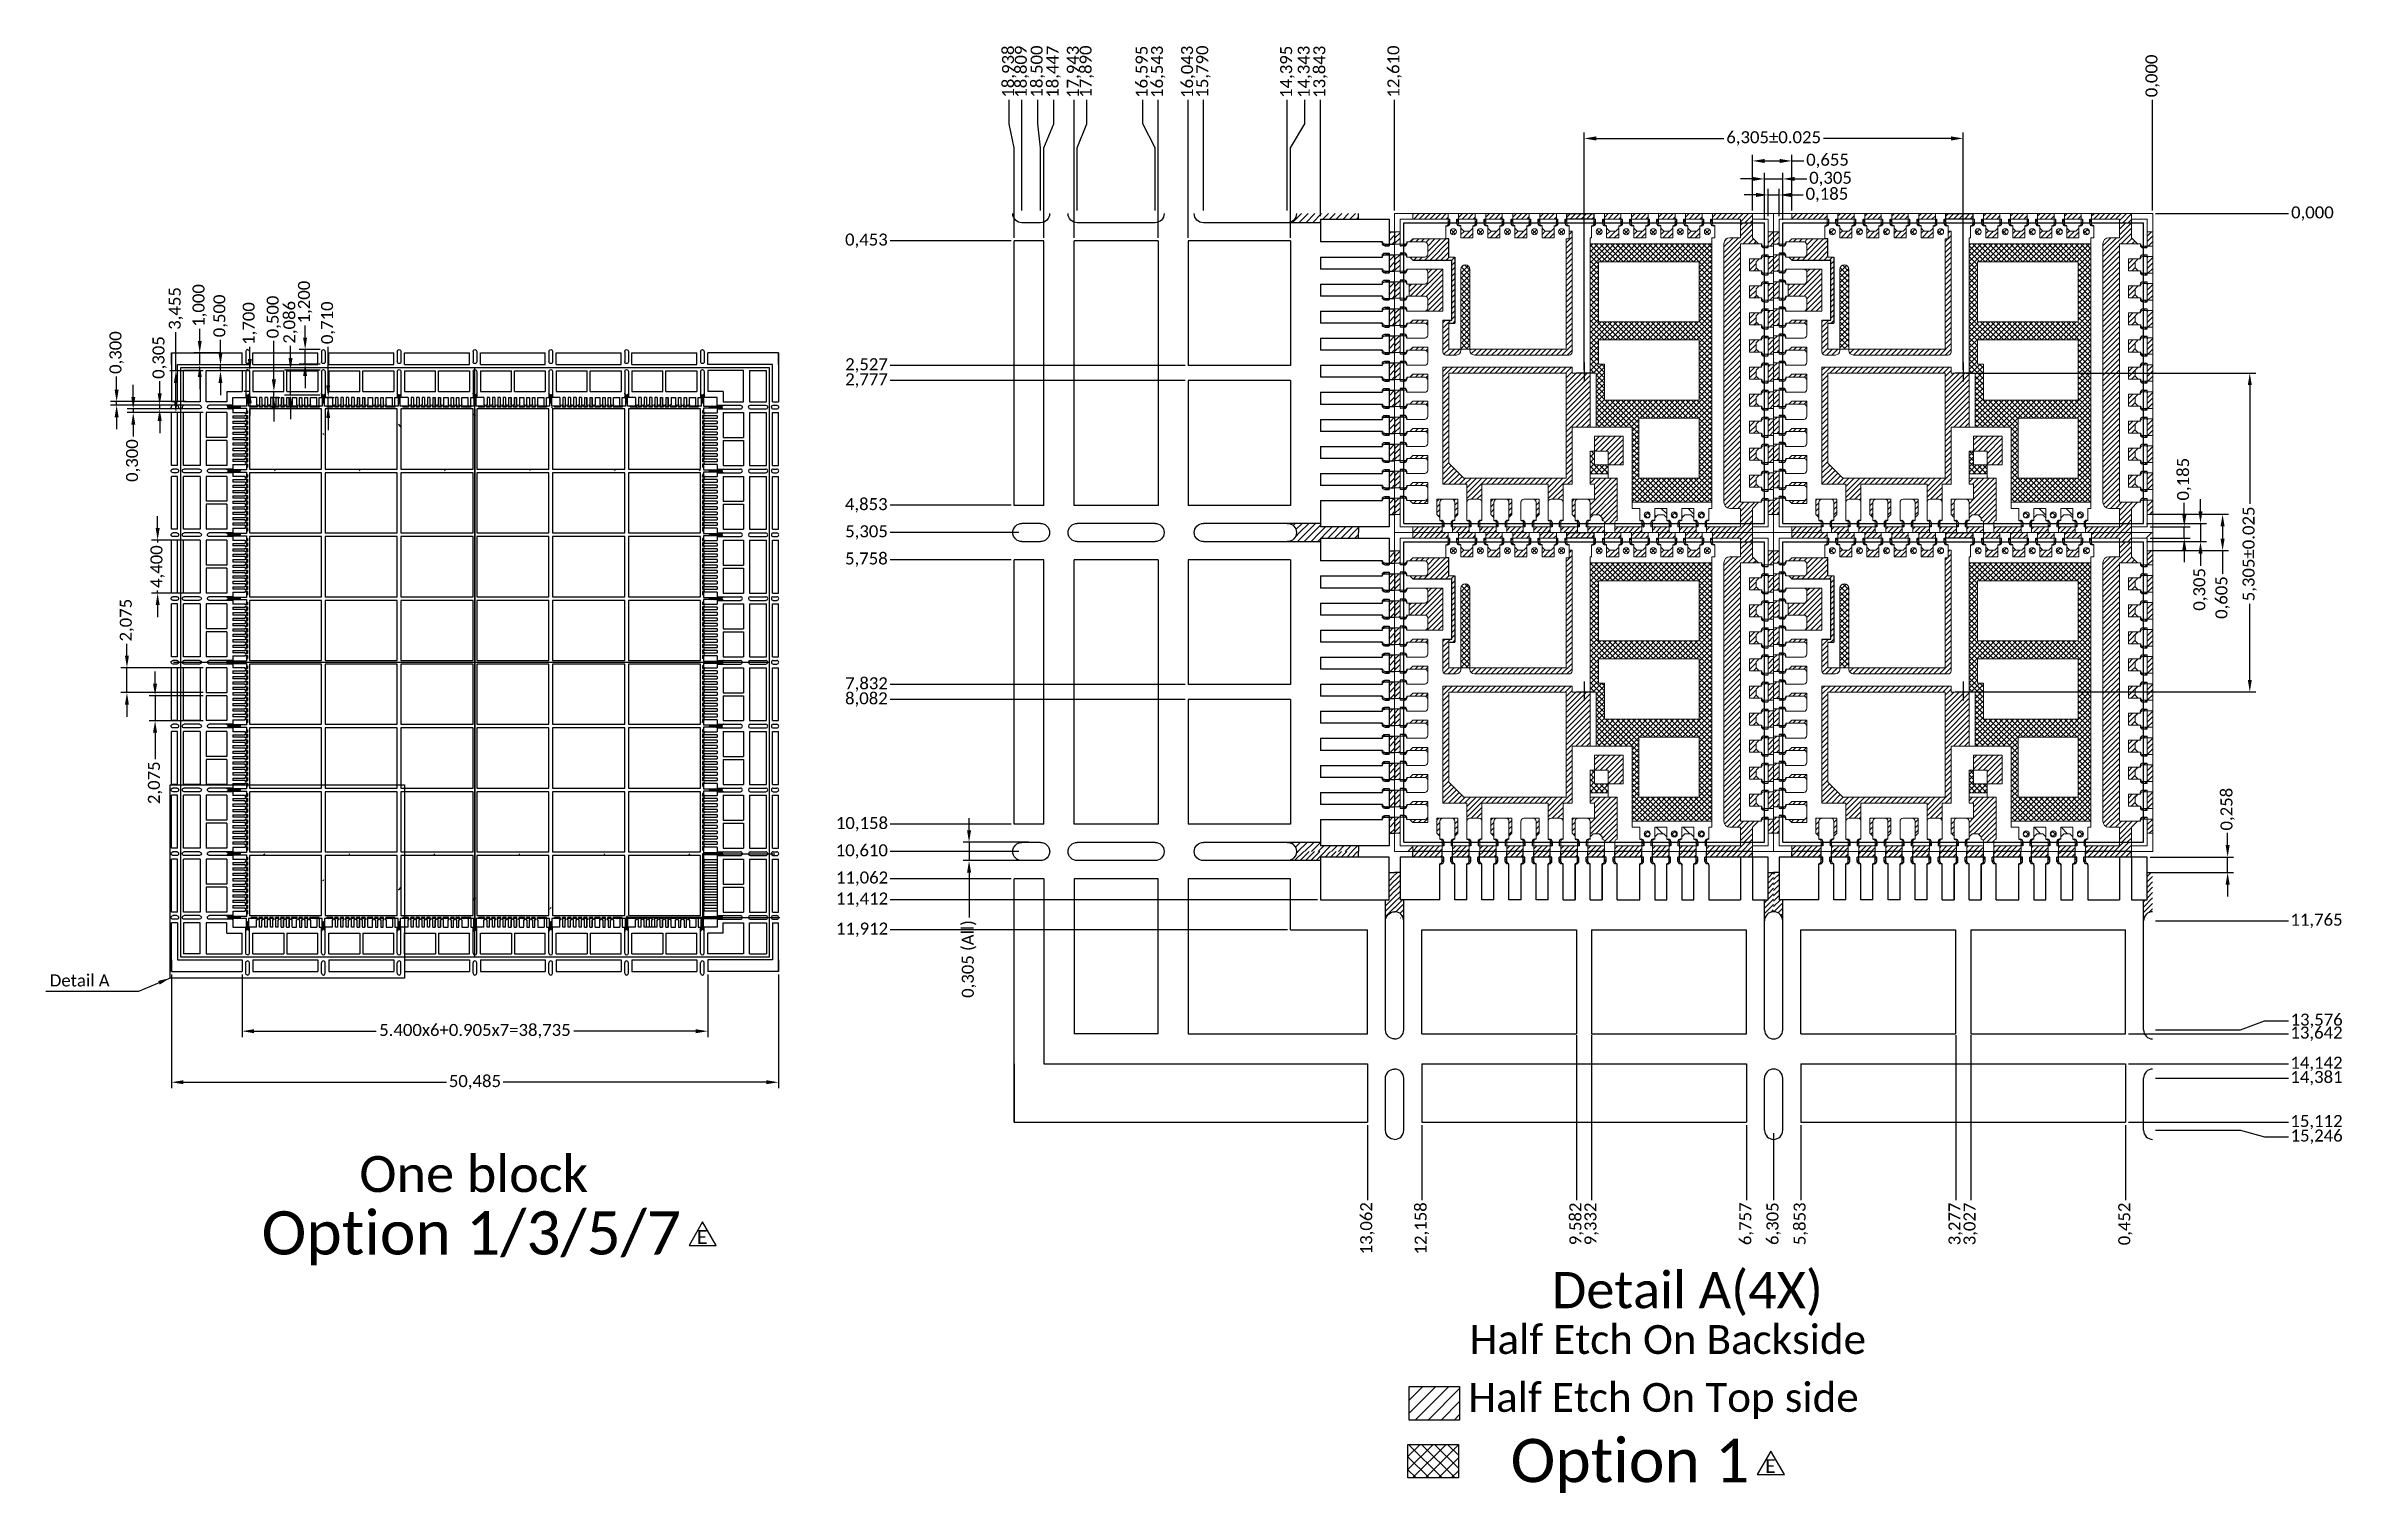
# Model space of a CAD drawing. Extents: x -15.8 to 28.7, y 37.6 to 61.4.
# Drawn here: x -15.76 to 3.34, y 37.6 to 49.63 of the extents above; entities that cross this region are included whole.
import ezdxf

# ---------------------------------------------------------------- set-up
doc = ezdxf.new("R2010")
doc.units = 0
doc.linetypes.add('CENTER', pattern=[50.8, 31.75, -6.35, 6.35, -6.35])
doc.linetypes.add('SLD-Solid', pattern=[0])
doc.layers.add('AM_4', color=3, linetype='Continuous', lineweight=25)
doc.layers.add('AM_8', color=1, linetype='Continuous', lineweight=25)
for name, color, linetype in [('CENTER', 7, 'CENTER'), ('DIM', 7, 'Continuous'), ('DIMEN', 5, 'Continuous'), ('hatch', 8, 'Continuous'), ('LDF', 7, 'SLD-Solid'), ('LF-LINE', 1, 'Continuous'), ('TEXT', 7, 'Continuous')]:
    doc.layers.add(name, color=color, linetype=linetype)
doc.styles.get("Standard").update_dxf_attribs({"font": 'calibri.ttf'})
doc.dimstyles.new('10 1', dxfattribs={"dimscale": 0.04, "dimtxt": 2.5, "dimasz": 2.5, "dimexe": 1.25, "dimexo": 0.625, "dimtad": 0, "dimdec": 3, "dimlfac": 10, "dimzin": 1, "dimtxsty": 'Standard', "dimcen": 2.5, "dimadec": 0, "dimazin": 0, "dimtfac": 1, "dimtdec": 3, "dimtmove": 0, "dimatfit": 3, "dimfxl": 1, "dimarcsym": 0})
doc.dimstyles.new('副本 1 4', dxfattribs={"dimscale": 0.04, "dimtxt": 2.5, "dimasz": 2.5, "dimexe": 1.25, "dimexo": 0.625, "dimtad": 0, "dimdec": 3, "dimlfac": 2, "dimzin": 1, "dimtxsty": 'Standard', "dimcen": 2.5, "dimadec": 0, "dimazin": 0, "dimtfac": 1, "dimtdec": 3, "dimtmove": 0, "dimatfit": 3, "dimfxl": 1, "dimarcsym": 0})
doc.dimstyles.new('副本 1 4$0', dxfattribs={"dimscale": 0.04, "dimtxt": 2.5, "dimasz": 2.5, "dimexe": 1.25, "dimexo": 0.625, "dimtad": 0, "dimdec": 3, "dimlfac": 2, "dimzin": 1, "dimtxsty": 'Standard', "dimcen": 2.5, "dimadec": 0, "dimazin": 0, "dimtfac": 1, "dimtdec": 3, "dimtmove": 0, "dimatfit": 3, "dimfxl": 1, "dimarcsym": 0})
pattern_1 = [(45, (615.56867, 1000.39419), (-0.005612660076, 0.005612660076), [])]
pattern_2 = [(315, (199.7859, -116.0677), (0.3535534, 0.3535534), [])]

msp = doc.modelspace()

# ---------------------------------------------------------------- texts
at = {"layer": 'DIM', "color": 1}
for p in [(-10.3405, 39.66807), (-1.45577, 37.76282)]:
    msp.add_text('E', height=0.11466, dxfattribs=at).set_placement(p)
at = {"layer": 'DIMEN', "color": 1}
msp.add_text('Detail A', height=0.1, dxfattribs=at).set_placement((-15.72298, 41.80875))
at = {"layer": 'TEXT'}
for s, height, p in [('One block', 0.3, (-13.14882, 40.09865)), ('Detail A(4X)', 0.3, (-3.23082, 39.1333)), ('Half Etch On Backside', 0.24, (-3.91557, 38.75262)), ('Half Etch On Top side', 0.24, (-3.92625, 38.27107))]:
    msp.add_text(s, height=height, dxfattribs=at).set_placement(p)
at = {"layer": 'TEXT', "color": 1}
for s, p in [('Option 1/3/5/7', (-13.96131, 39.57943)), ('Option 1', (-3.57306, 37.68624))]:
    msp.add_text(s, height=0.36, dxfattribs=at).set_placement(p)

# ---------------------------------------------------------------- blocks, each defined once
blk = doc.blocks.new('A$C4B6579F9')
at = {"linetype": 'ByBlock'}
h = blk.add_hatch(dxfattribs=at)
h.set_pattern_fill('ANSI31', color=256, scale=0.0025, style=0)
h.set_pattern_definition(pattern_1)
h.paths.add_polyline_path([(-0.0208, 0.0095), (-0.0208, 0.0002), (-0.0415, 0.0002), (-0.0415, 0.0095)])
h.paths.add_polyline_path([(-0.059, 0.0095), (-0.059, 0.0002), (-0.0865, 0.0002), (-0.0865, 0.0095)])
h.paths.add_polyline_path([(-0.104, 0.0095), (-0.104, 0.0002), (-0.1315, 0.0002), (-0.1315, 0.0095)])
h.paths.add_polyline_path([(-0.149, 0.0095), (-0.149, 0.0002), (-0.1765, 0.0002), (-0.1765, 0.0095)])
h.paths.add_polyline_path([(-0.194, 0.0095), (-0.194, 0.0002), (-0.2215, 0.0002), (-0.2215, 0.0095)])
h.paths.add_polyline_path([(-0.239, 0.0095), (-0.239, 0.0002), (-0.2665, 0.0002), (-0.2665, 0.0095)])
h.paths.add_polyline_path([(-0.284, 0.0095), (-0.284, 0.0002), (-0.3115, 0.0002), (-0.3115, 0.0095)])
h.paths.add_polyline_path([(-0.329, 0.0095), (-0.329, 0.0002), (-0.3565, 0.0002), (-0.3565, 0.0095)])
h.paths.add_polyline_path([(-0.374, 0.0095), (-0.374, 0.0002), (-0.4015, 0.0002), (-0.4015, 0.0095)])
h.paths.add_polyline_path([(-0.419, 0.0095), (-0.419, 0.0002), (-0.4465, 0.0002), (-0.4465, 0.0095)])
h.paths.add_polyline_path([(-0.464, 0.0095), (-0.464, 0.0002), (-0.4908, 0.0002), (-0.4908, 0.0095)])
edge = h.paths.add_edge_path()
edge.add_line((0.0002, -0.1138), (-0.0058, -0.1138))
edge.add_line((-0.0058, -0.1138), (-0.0057, -0.169))
edge.add_arc((0.0095, -0.169), 0.0152, 90, 180, ccw=False)
edge.add_line((0.0095, -0.1538), (0.0095, -0.0505))
edge.add_line((0.0095, -0.0505), (0.0002, -0.0505))
edge.add_line((0.0002, -0.0505), (0.0002, -0.1138))
h = blk.add_hatch(dxfattribs=at)
h.set_pattern_fill('ANSI37', color=3, scale=0.0025, style=0)
h.set_pattern_definition([(45, (624.049561, 1045.195617), (-0.005612660076, 0.005612660076), []), (135, (624.049561, 1045.195617), (-0.005612660076, -0.005612660076), [])])
h.paths.add_polyline_path([(-0.1462, 0.0002), (-0.1462, -0.0069, -0.414214), (-0.15, -0.0108), (-0.1528, -0.0108, 0.414999), (-0.149, -0.007), (-0.149, 0.0002)])
h.paths.add_polyline_path([(-0.1012, 0.0002), (-0.1012, -0.0069, -0.414214), (-0.105, -0.0108), (-0.1078, -0.0108, 0.414999), (-0.104, -0.007), (-0.104, 0.0002)])
h.paths.add_polyline_path([(-0.0562, 0.0002), (-0.0562, -0.0069, -0.414214), (-0.06, -0.0108), (-0.0628, -0.0108, 0.414937), (-0.059, -0.007), (-0.059, 0.0002)])
h.paths.add_polyline_path([(-0.0865, 0.0002), (-0.0865, -0.007, 0.413428), (-0.0828, -0.0108), (-0.0854, -0.0108, -0.414214), (-0.0892, -0.0069), (-0.0892, 0.0002)])
h.paths.add_polyline_path([(-0.1315, 0.0002), (-0.1315, -0.007, 0.413428), (-0.1278, -0.0108), (-0.1304, -0.0108, -0.414214), (-0.1342, -0.0069), (-0.1342, 0.0002)])
h.paths.add_polyline_path([(-0.1765, 0.0002), (-0.1765, -0.007, 0.413428), (-0.1728, -0.0108), (-0.1754, -0.0108, -0.414214), (-0.1792, -0.0069), (-0.1792, 0.0002)])
h.paths.add_polyline_path([(-0.1912, 0.0002), (-0.1912, -0.0069, -0.414214), (-0.195, -0.0108), (-0.1978, -0.0108, 0.414999), (-0.194, -0.007), (-0.194, 0.0002)])
h.paths.add_polyline_path([(-0.2215, 0.0002), (-0.2215, -0.007, 0.413428), (-0.2178, -0.0108), (-0.2204, -0.0108, -0.414214), (-0.2242, -0.0069), (-0.2242, 0.0002)])
h.paths.add_polyline_path([(-0.2362, 0.0002), (-0.2362, -0.0069, -0.414214), (-0.24, -0.0108), (-0.2428, -0.0108, 0.414999), (-0.239, -0.007), (-0.239, 0.0002)])
h.paths.add_polyline_path([(-0.2665, 0.0002), (-0.2665, -0.007, 0.413428), (-0.2628, -0.0108), (-0.2654, -0.0108, -0.414214), (-0.2692, -0.0069), (-0.2692, 0.0002)])
h.paths.add_polyline_path([(-0.2812, 0.0002), (-0.2812, -0.0069, -0.414214), (-0.285, -0.0108), (-0.2878, -0.0108, 0.414999), (-0.284, -0.007), (-0.284, 0.0002)])
h.paths.add_polyline_path([(-0.3115, 0.0002), (-0.3115, -0.007, 0.413428), (-0.3078, -0.0108), (-0.3104, -0.0108, -0.414214), (-0.3142, -0.0069), (-0.3142, 0.0002)])
h.paths.add_polyline_path([(-0.3262, 0.0002), (-0.3262, -0.0069, -0.414214), (-0.33, -0.0108), (-0.3328, -0.0108, 0.414999), (-0.329, -0.007), (-0.329, 0.0002)])
h.paths.add_polyline_path([(-0.3565, 0.0002), (-0.3565, -0.007, 0.413428), (-0.3528, -0.0108), (-0.3554, -0.0108, -0.414214), (-0.3592, -0.0069), (-0.3592, 0.0002)])
h.paths.add_polyline_path([(-0.3712, 0.0002), (-0.3712, -0.0069, -0.414214), (-0.375, -0.0108), (-0.3778, -0.0108, 0.414999), (-0.374, -0.007), (-0.374, 0.0002)])
h.paths.add_polyline_path([(-0.4015, 0.0002), (-0.4015, -0.007, 0.413428), (-0.3978, -0.0108), (-0.4004, -0.0108, -0.414214), (-0.4042, -0.0069), (-0.4042, 0.0002)])
h.paths.add_polyline_path([(-0.4162, 0.0002), (-0.4162, -0.0069, -0.414214), (-0.42, -0.0108), (-0.4228, -0.0108, 0.414999), (-0.419, -0.007), (-0.419, 0.0002)])
h.paths.add_polyline_path([(-0.4465, 0.0002), (-0.4465, -0.007, 0.413428), (-0.4428, -0.0108), (-0.4454, -0.0108, -0.414214), (-0.4492, -0.0069), (-0.4492, 0.0002)])
h.paths.add_polyline_path([(-0.4612, 0.0002), (-0.4612, -0.0069, -0.414214), (-0.465, -0.0108), (-0.4677, -0.0108, 0.390676), (-0.464, -0.007), (-0.464, 0.0002)])
edge = h.paths.add_edge_path()
edge.add_line((-0.0415, 0.0002), (-0.0415, -0.007))
edge.add_arc((-0.0378, -0.007), 0.00375, 180, 269.8464)
edge.add_line((-0.0378, -0.0108), (-0.0404, -0.0108))
edge.add_arc((-0.0404, -0.0069), 0.0038, 180, 270, ccw=False)
edge.add_line((-0.0442, -0.0069), (-0.0442, 0.0003))
edge.add_line((-0.0442, 0.0002), (-0.0415, 0.0002))
h = blk.add_hatch(dxfattribs=at)
h.set_pattern_fill('ANSI31', color=256, scale=0.0025, style=0)
h.set_pattern_definition(pattern_1)
edge = h.paths.add_edge_path()
edge.add_line((-0.5115, -0.1138), (-0.5118, -0.1138))
edge.add_line((-0.5118, -0.1138), (-0.5118, -0.0505))
edge.add_line((-0.5118, -0.0505), (-0.521, -0.0505))
edge.add_line((-0.521, -0.0505), (-0.521, -0.1538))
edge.add_arc((-0.521, -0.169), 0.0152, 0, 90, ccw=False)
edge.add_line((-0.5058, -0.169), (-0.5058, -0.1138))
edge.add_line((-0.5058, -0.1138), (-0.5115, -0.1138))
at = {"color": 4, "linetype": 'ByBlock'}
for p, q in [((-0.464, 0.0002), (-0.5118, 0.0002)), ((-0.5118, 0.0002), (-0.5118, -0.1138)), ((-0.4908, 0.0002), (-0.4908, 0.0095)), ((-0.464, 0.0095), (-0.4908, 0.0095)), ((-0.4612, 0.0002), (-0.464, 0.0002)), ((-0.419, 0.0002), (-0.4492, 0.0002)), ((-0.419, 0.0095), (-0.4465, 0.0095)), ((-0.4162, 0.0002), (-0.419, 0.0002)), ((-0.374, 0.0002), (-0.4042, 0.0002)), ((-0.374, 0.0095), (-0.4015, 0.0095)), ((-0.3712, 0.0002), (-0.3748, 0.0002)), ((-0.329, 0.0002), (-0.3592, 0.0002)), ((-0.329, 0.0095), (-0.3565, 0.0095)), ((-0.3262, 0.0002), (-0.3299, 0.0002)), ((-0.284, 0.0002), (-0.3142, 0.0002)), ((-0.284, 0.0095), (-0.3115, 0.0095)), ((-0.2812, 0.0002), (-0.284, 0.0002)), ((-0.239, 0.0002), (-0.2692, 0.0002)), ((-0.239, 0.0095), (-0.2665, 0.0095)), ((-0.2362, 0.0002), (-0.239, 0.0002)), ((-0.194, 0.0002), (-0.2242, 0.0002)), ((-0.194, 0.0095), (-0.2215, 0.0095)), ((-0.1912, 0.0002), (-0.1952, 0.0002)), ((-0.149, 0.0002), (-0.1792, 0.0002)), ((-0.149, 0.0095), (-0.1765, 0.0095)), ((-0.1462, 0.0002), (-0.149, 0.0002)), ((-0.104, 0.0002), (-0.1342, 0.0002)), ((-0.104, 0.0095), (-0.1315, 0.0095)), ((-0.1012, 0.0002), (-0.104, 0.0002)), ((-0.059, 0.0002), (-0.0892, 0.0002)), ((-0.059, 0.0095), (-0.0865, 0.0095)), ((-0.0562, 0.0002), (-0.0605, 0.0002)), ((0.0002, 0.0002), (-0.0442, 0.0002)), ((-0.0208, 0.0095), (-0.0415, 0.0095)), ((-0.0208, 0.0002), (-0.0208, 0.0095)), ((0.0002, -0.1138), (0.0002, 0.0002)), ((-0.5118, -0.0505), (-0.521, -0.0505)), ((0.0002, -0.0505), (0.0095, -0.0505)), ((-0.4677, -0.1138), (-0.5118, -0.1138)), ((-0.5058, -0.1138), (-0.5058, -0.3085)), ((-0.4228, -0.1138), (-0.4428, -0.1138)), ((-0.3778, -0.1138), (-0.3978, -0.1138)), ((-0.3328, -0.1138), (-0.3528, -0.1138)), ((-0.2878, -0.1138), (-0.3078, -0.1138)), ((-0.2428, -0.1138), (-0.2628, -0.1138)), ((-0.1978, -0.1138), (-0.2178, -0.1138)), ((-0.1528, -0.1138), (-0.1728, -0.1138)), ((-0.1078, -0.1138), (-0.1278, -0.1138)), ((-0.0628, -0.1138), (-0.0828, -0.1138)), ((0.0002, -0.1138), (-0.0378, -0.1138)), ((-0.0058, -0.1138), (-0.0058, -0.3085)), ((-0.2683, -0.1638), (-0.4758, -0.1638)), ((-0.4758, -0.1638), (-0.4758, -0.3338)), ((-0.2683, -0.1638), (-0.2683, -0.3338)), ((-0.0358, -0.1638), (-0.2432, -0.1638)), ((-0.2432, -0.1638), (-0.2432, -0.3338)), ((-0.0358, -0.1638), (-0.0358, -0.3338)), ((-0.2683, -0.3338), (-0.4758, -0.3338)), ((-0.0358, -0.3338), (-0.2432, -0.3338)), ((-0.5058, -0.389), (-0.5058, -0.5185)), ((-0.0358, -0.3838), (-0.4758, -0.3838)), ((-0.4758, -0.3838), (-0.4758, -0.5238)), ((-0.0358, -0.3838), (-0.0358, -0.5238)), ((-0.0058, -0.389), (-0.0058, -0.5185)), ((-0.4758, -0.5238), (-0.0358, -0.5238)), ((-0.5058, -0.5795), (-0.5058, -0.6105)), ((-0.4758, -0.5742), (-0.0358, -0.5742)), ((-0.4758, -0.5742), (-0.4758, -0.6233)), ((-0.0358, -0.5742), (-0.0358, -0.6233)), ((-0.0058, -0.5795), (-0.0058, -0.6105)), ((-0.4758, -0.6233), (-0.0358, -0.6233))]:
    blk.add_line(p, q, dxfattribs=at)
at = {"color": 1, "linetype": 'Continuous'}
for p, q in [((-0.464, -0.007), (-0.464, 0.0095)), ((-0.4465, -0.007), (-0.4465, 0.0095))]:
    blk.add_line(p, q, dxfattribs=at)
at = {"color": 4, "linetype": 'ByBlock'}
for centre, start, end in [((-0.521, -0.169), 0, 90), ((0.0095, -0.169), 90, 180), ((-0.521, -0.3085), 270, 0.0852), ((0.0095, -0.3085), 179.9148, 270), ((-0.521, -0.389), 0, 90), ((0.0095, -0.389), 90, 180), ((-0.521, -0.5185), 270, 0.0852), ((0.0095, -0.5185), 179.9148, 270), ((-0.521, -0.5795), 359.9148, 90), ((0.0095, -0.5795), 90, 180.0852), ((-0.521, -0.6104), 270, 0.0852), ((0.0095, -0.6104), 179.9148, 270)]:
    blk.add_arc(centre, 0.0152, start, end, dxfattribs=at)
at = {"layer": 'hatch', "color": 1}
for p, q in [((-0.419, -0.007), (-0.419, 0.0095)), ((-0.4015, -0.007), (-0.4015, 0.0095)), ((-0.374, -0.007), (-0.374, 0.0095)), ((-0.3565, -0.007), (-0.3565, 0.0095)), ((-0.329, -0.007), (-0.329, 0.0095)), ((-0.3115, -0.007), (-0.3115, 0.0095)), ((-0.284, -0.007), (-0.284, 0.0095)), ((-0.2665, -0.007), (-0.2665, 0.0095)), ((-0.239, -0.007), (-0.239, 0.0095)), ((-0.2215, -0.007), (-0.2215, 0.0095)), ((-0.194, -0.007), (-0.194, 0.0095)), ((-0.1765, -0.007), (-0.1765, 0.0095)), ((-0.149, -0.007), (-0.149, 0.0095)), ((-0.1315, -0.007), (-0.1315, 0.0095)), ((-0.104, -0.007), (-0.104, 0.0095)), ((-0.0865, -0.007), (-0.0865, 0.0095)), ((-0.059, -0.007), (-0.059, 0.0095)), ((-0.0415, -0.007), (-0.0415, 0.0095)), ((-0.4677, -0.0137), (-0.4677, -0.0121)), ((-0.4428, -0.0108), (-0.4428, -0.1138)), ((-0.4228, -0.1138), (-0.4228, -0.0108)), ((-0.4228, -0.0108), (-0.4228, -0.0108)), ((-0.4228, -0.0134), (-0.4228, -0.0108)), ((-0.4228, -0.0108), (-0.4228, -0.0108)), ((-0.4228, -0.0121), (-0.4228, -0.0108)), ((-0.4228, -0.0108), (-0.4228, -0.0108)), ((-0.4228, -0.0108), (-0.4228, -0.0108)), ((-0.3978, -0.0108), (-0.3978, -0.1138)), ((-0.3978, -0.0108), (-0.3978, -0.0108)), ((-0.3978, -0.0134), (-0.3978, -0.0108)), ((-0.3978, -0.0108), (-0.3978, -0.0108)), ((-0.3978, -0.0108), (-0.3978, -0.0108)), ((-0.3978, -0.0108), (-0.3978, -0.0108)), ((-0.3778, -0.1138), (-0.3778, -0.0108)), ((-0.3778, -0.0108), (-0.3778, -0.0108)), ((-0.3778, -0.0134), (-0.3778, -0.0108)), ((-0.3778, -0.0108), (-0.3778, -0.0108)), ((-0.3778, -0.0121), (-0.3778, -0.0108)), ((-0.3778, -0.0108), (-0.3778, -0.0108)), ((-0.3778, -0.0108), (-0.3778, -0.0108)), ((-0.3528, -0.0108), (-0.3528, -0.1138)), ((-0.3528, -0.0108), (-0.3528, -0.0108)), ((-0.3528, -0.0134), (-0.3528, -0.0108)), ((-0.3528, -0.0108), (-0.3528, -0.0108)), ((-0.3528, -0.0108), (-0.3528, -0.0108)), ((-0.3528, -0.0108), (-0.3528, -0.0108)), ((-0.3328, -0.1138), (-0.3328, -0.0108)), ((-0.3328, -0.0108), (-0.3328, -0.0108)), ((-0.3328, -0.0134), (-0.3328, -0.0108)), ((-0.3328, -0.0108), (-0.3328, -0.0108)), ((-0.3328, -0.0121), (-0.3328, -0.0108)), ((-0.3328, -0.0108), (-0.3328, -0.0108)), ((-0.3328, -0.0108), (-0.3328, -0.0108)), ((-0.3078, -0.0108), (-0.3078, -0.1138)), ((-0.3078, -0.0108), (-0.3078, -0.0108)), ((-0.3078, -0.0134), (-0.3078, -0.0108)), ((-0.3078, -0.0108), (-0.3078, -0.0108)), ((-0.3078, -0.0108), (-0.3078, -0.0108)), ((-0.3078, -0.0108), (-0.3078, -0.0108)), ((-0.2878, -0.1138), (-0.2878, -0.0108)), ((-0.2878, -0.0108), (-0.2878, -0.0108)), ((-0.2878, -0.0134), (-0.2878, -0.0108)), ((-0.2878, -0.0108), (-0.2878, -0.0108)), ((-0.2878, -0.0121), (-0.2878, -0.0108)), ((-0.2878, -0.0108), (-0.2878, -0.0108)), ((-0.2878, -0.0108), (-0.2878, -0.0108)), ((-0.2628, -0.0108), (-0.2628, -0.1138)), ((-0.2628, -0.0108), (-0.2628, -0.0108)), ((-0.2628, -0.0134), (-0.2628, -0.0108)), ((-0.2628, -0.0108), (-0.2628, -0.0108)), ((-0.2628, -0.0108), (-0.2628, -0.0108)), ((-0.2628, -0.0108), (-0.2628, -0.0108)), ((-0.2428, -0.1138), (-0.2428, -0.0108)), ((-0.2428, -0.0108), (-0.2428, -0.0108)), ((-0.2428, -0.0134), (-0.2428, -0.0108)), ((-0.2428, -0.0108), (-0.2428, -0.0108)), ((-0.2428, -0.0121), (-0.2428, -0.0108)), ((-0.2428, -0.0108), (-0.2428, -0.0108)), ((-0.2428, -0.0108), (-0.2428, -0.0108)), ((-0.2178, -0.0108), (-0.2178, -0.1138)), ((-0.2178, -0.0108), (-0.2178, -0.0108)), ((-0.2178, -0.0134), (-0.2178, -0.0108)), ((-0.2178, -0.0108), (-0.2178, -0.0108)), ((-0.2178, -0.0108), (-0.2178, -0.0108)), ((-0.2178, -0.0108), (-0.2178, -0.0108)), ((-0.1978, -0.1138), (-0.1978, -0.0108)), ((-0.1978, -0.0108), (-0.1978, -0.0108)), ((-0.1978, -0.0134), (-0.1978, -0.0108)), ((-0.1978, -0.0108), (-0.1978, -0.0108)), ((-0.1978, -0.0121), (-0.1978, -0.0108)), ((-0.1978, -0.0108), (-0.1978, -0.0108)), ((-0.1978, -0.0108), (-0.1978, -0.0108)), ((-0.1728, -0.0108), (-0.1728, -0.1138)), ((-0.1728, -0.0108), (-0.1728, -0.0108)), ((-0.1728, -0.0134), (-0.1728, -0.0108)), ((-0.1728, -0.0108), (-0.1728, -0.0108)), ((-0.1728, -0.0108), (-0.1728, -0.0108)), ((-0.1728, -0.0108), (-0.1728, -0.0108)), ((-0.1528, -0.1138), (-0.1528, -0.0108)), ((-0.1528, -0.0108), (-0.1528, -0.0108)), ((-0.1528, -0.0134), (-0.1528, -0.0108)), ((-0.1528, -0.0108), (-0.1528, -0.0108)), ((-0.1528, -0.0121), (-0.1528, -0.0108)), ((-0.1528, -0.0108), (-0.1528, -0.0108)), ((-0.1528, -0.0108), (-0.1528, -0.0108)), ((-0.1278, -0.0108), (-0.1278, -0.1138)), ((-0.1078, -0.1138), (-0.1078, -0.0108)), ((-0.0828, -0.0108), (-0.0828, -0.1138)), ((-0.0628, -0.1138), (-0.0628, -0.0108)), ((-0.0378, -0.0108), (-0.0378, -0.1138))]:
    blk.add_line(p, q, dxfattribs=at)
for centre, start, end in [((-0.4228, -0.007), 270, 0), ((-0.3978, -0.007), 180, 270), ((-0.3778, -0.007), 270, 0), ((-0.3528, -0.007), 180, 270), ((-0.3328, -0.007), 270, 0), ((-0.3078, -0.007), 180, 270), ((-0.2878, -0.007), 270, 0), ((-0.2628, -0.007), 180, 270), ((-0.2428, -0.007), 270, 0), ((-0.2178, -0.007), 180, 270), ((-0.1978, -0.007), 270, 0), ((-0.1728, -0.007), 180, 270), ((-0.1528, -0.007), 270, 0), ((-0.1278, -0.007), 180, 270), ((-0.1078, -0.007), 270, 0), ((-0.0828, -0.007), 180, 270), ((-0.0628, -0.007), 270, 0), ((-0.0378, -0.007), 180, 270)]:
    blk.add_arc(centre, 0.00375, start, end, dxfattribs=at)
at = {"layer": 'LF-LINE'}
for p, q in [((-0.4612, -0.0069), (-0.4612, 0.0002)), ((-0.4492, -0.0069), (-0.4492, 0.0002)), ((-0.4162, -0.0069), (-0.4162, 0.0002)), ((-0.4042, -0.0069), (-0.4042, 0.0002)), ((-0.3712, -0.0069), (-0.3712, 0.0002)), ((-0.3592, -0.0069), (-0.3592, 0.0002)), ((-0.3262, -0.0069), (-0.3262, 0.0002)), ((-0.3142, -0.0069), (-0.3142, 0.0002)), ((-0.2812, -0.0069), (-0.2812, 0.0002)), ((-0.2692, -0.0069), (-0.2692, 0.0002)), ((-0.2362, -0.0069), (-0.2362, 0.0002)), ((-0.2242, -0.0069), (-0.2242, 0.0002)), ((-0.1912, -0.0069), (-0.1912, 0.0002)), ((-0.1792, -0.0069), (-0.1792, 0.0002)), ((-0.1462, -0.0069), (-0.1462, 0.0002)), ((-0.1342, -0.0069), (-0.1342, 0.0002)), ((-0.1012, -0.0069), (-0.1012, 0.0002)), ((-0.0892, -0.0069), (-0.0892, 0.0002)), ((-0.0562, -0.0069), (-0.0562, 0.0002)), ((-0.0442, -0.0069), (-0.0442, 0.0002)), ((-0.4677, -0.0108), (-0.465, -0.0108)), ((-0.4427, -0.0108), (-0.4454, -0.0108)), ((-0.4227, -0.0108), (-0.42, -0.0108)), ((-0.3977, -0.0108), (-0.4004, -0.0108)), ((-0.3777, -0.0108), (-0.375, -0.0108)), ((-0.3527, -0.0108), (-0.3554, -0.0108)), ((-0.3327, -0.0108), (-0.33, -0.0108)), ((-0.3077, -0.0108), (-0.3104, -0.0108)), ((-0.2877, -0.0108), (-0.285, -0.0108)), ((-0.2627, -0.0108), (-0.2654, -0.0108)), ((-0.2427, -0.0108), (-0.24, -0.0108)), ((-0.2177, -0.0108), (-0.2204, -0.0108)), ((-0.1977, -0.0108), (-0.195, -0.0108)), ((-0.1727, -0.0108), (-0.1754, -0.0108)), ((-0.1527, -0.0108), (-0.15, -0.0108)), ((-0.1277, -0.0108), (-0.1304, -0.0108)), ((-0.1077, -0.0108), (-0.105, -0.0108)), ((-0.0827, -0.0108), (-0.0854, -0.0108)), ((-0.0627, -0.0108), (-0.06, -0.0108)), ((-0.0377, -0.0108), (-0.0404, -0.0108))]:
    blk.add_line(p, q, dxfattribs=at)
at = {"layer": 'LF-LINE', "color": 1}
for p, q in [((-0.4677, -0.1138), (-0.4677, -0.0108)), ((-0.4428, -0.0108), (-0.4428, -0.0108)), ((-0.4428, -0.0134), (-0.4428, -0.0108)), ((-0.4428, -0.0108), (-0.4428, -0.0108)), ((-0.4428, -0.0108), (-0.4428, -0.0108)), ((-0.4428, -0.0108), (-0.4428, -0.0108))]:
    blk.add_line(p, q, dxfattribs=at)
at = {"layer": 'LF-LINE', "color": 4}
for p, q in [((-0.1315, -0.007), (-0.1315, -0.0058)), ((-0.104, -0.007), (-0.104, -0.0058)), ((-0.0378, -0.0108), (-0.0378, -0.0108)), ((-0.0378, -0.0134), (-0.0378, -0.0108)), ((-0.0378, -0.0108), (-0.0378, -0.0108)), ((-0.0378, -0.0108), (-0.0378, -0.0108)), ((-0.0378, -0.0108), (-0.0378, -0.0108))]:
    blk.add_line(p, q, dxfattribs=at)
at = {"layer": 'LF-LINE', "color": 1}
for centre, radius, start, end in [((-0.4679, -0.0068), 0.00391, 272.3188, 357.6812), ((-0.4428, -0.007), 0.00375, 180, 270)]:
    blk.add_arc(centre, radius, start, end, dxfattribs=at)
at = {"layer": 'LF-LINE'}
for centre, start, end in [((-0.465, -0.0069), 270, 0), ((-0.4454, -0.0069), 180, 270), ((-0.42, -0.0069), 270, 0), ((-0.4004, -0.0069), 180, 270), ((-0.375, -0.0069), 270, 0), ((-0.3554, -0.0069), 180, 270), ((-0.33, -0.0069), 270, 0), ((-0.3104, -0.0069), 180, 270), ((-0.285, -0.0069), 270, 0), ((-0.2654, -0.0069), 180, 270), ((-0.24, -0.0069), 270, 0), ((-0.2204, -0.0069), 180, 270), ((-0.195, -0.0069), 270, 0), ((-0.1754, -0.0069), 180, 270), ((-0.15, -0.0069), 270, 0), ((-0.1304, -0.0069), 180, 270), ((-0.105, -0.0069), 270, 0), ((-0.0854, -0.0069), 180, 270), ((-0.06, -0.0069), 270, 0), ((-0.0404, -0.0069), 180, 270)]:
    blk.add_arc(centre, 0.0038, start, end, dxfattribs=at)
blk = doc.blocks.new('A$C4BE507A0')
at = {"linetype": 'ByBlock'}
h = blk.add_hatch(dxfattribs=at)
h.set_pattern_fill('ANSI31', scale=0.002, angle=90, style=0)
h.set_pattern_definition([(135, (-7.931345, 2.6130434), (-0.004490128, -0.004490128), [])])
edge = h.paths.add_edge_path()
edge.add_line((-0.0707, 0.6058), (-0.0707, 0.6118))
edge.add_line((-0.0707, 0.6118), (-0.0255, 0.6118))
edge.add_line((-0.0255, 0.6118), (-0.0255, 0.621))
edge.add_line((-0.0255, 0.621), (-0.0907, 0.621))
edge.add_arc((-0.106, 0.621), 0.0152, -89.9105, 0, ccw=False)
edge.add_line((-0.106, 0.6058), (-0.0707, 0.6058))
h = blk.add_hatch(dxfattribs=at)
h.set_pattern_fill('ANSI31', scale=0.002, angle=90, style=0)
h.set_pattern_definition([(135, (0.1283526, 3.0572963), (-0.004490128, -0.004490128), [])])
h.paths.add_polyline_path([(0.0095, 0.542), (0.0095, 0.5907), (0.0002, 0.5907), (0.0002, 0.542)])
h.paths.add_polyline_path([(0.0095, 0.497), (0.0095, 0.5245), (0.0002, 0.5245), (0.0002, 0.497)])
h.paths.add_polyline_path([(0.0095, 0.452), (0.0095, 0.4795), (0.0002, 0.4795), (0.0002, 0.452)])
h.paths.add_polyline_path([(0.0095, 0.407), (0.0095, 0.4345), (0.0002, 0.4345), (0.0002, 0.407)])
h.paths.add_polyline_path([(0.0095, 0.362), (0.0095, 0.3895), (0.0002, 0.3895), (0.0002, 0.362)])
h.paths.add_polyline_path([(0.0095, 0.317), (0.0095, 0.3445), (0.0002, 0.3445), (0.0002, 0.317)])
h.paths.add_polyline_path([(0.0095, 0.272), (0.0095, 0.2995), (0.0002, 0.2995), (0.0002, 0.272)])
h.paths.add_polyline_path([(0.0095, 0.2095), (0.0095, 0.2545), (0.0002, 0.2545), (0.0002, 0.2095)])
h.paths.add_polyline_path([(0.0095, 0.1645), (0.0095, 0.192), (0.0002, 0.192), (0.0002, 0.1645)])
h.paths.add_polyline_path([(0.0095, 0.1195), (0.0095, 0.147), (0.0002, 0.147), (0.0002, 0.1195)])
h.paths.add_polyline_path([(0.0095, 0.0258), (0.0095, 0.102), (0.0002, 0.102), (0.0002, 0.0258)])
edge = h.paths.add_edge_path(flags=17)
edge.add_line((0.0002, 0.102), (0.0053, 0.102))
h = blk.add_hatch(dxfattribs=at)
h.set_pattern_fill('ANSI37', color=3, scale=0.002, angle=90, style=0)
h.set_pattern_definition([(135, (0.115686, 3.03294), (-0.004490128, -0.004490128), []), (225, (0.115686, 3.03294), (0.004490128, -0.004490128), [])])
h.paths.add_polyline_path([(0.0002, 0.5245), (0.0002, 0.5273), (-0.0069, 0.5273, 0.414214), (-0.0108, 0.5235), (-0.0108, 0.5207), (-0.0108, 0.5207, -0.414214), (-0.007, 0.5245), (-0.0058, 0.5245)])
h.paths.add_polyline_path([(0.0002, 0.4795), (0.0002, 0.4823), (-0.0069, 0.4823, 0.414214), (-0.0108, 0.4785), (-0.0108, 0.4757), (-0.0108, 0.4757, -0.414214), (-0.007, 0.4795), (-0.0058, 0.4795)])
h.paths.add_polyline_path([(0.0002, 0.4943), (0.0002, 0.497), (-0.0058, 0.497), (-0.007, 0.497, -0.414214), (-0.0108, 0.5007), (-0.0108, 0.4981, 0.414214), (-0.0069, 0.4943)])
h.paths.add_polyline_path([(0.0002, 0.4493), (0.0002, 0.452), (-0.0058, 0.452), (-0.007, 0.452, -0.414214), (-0.0108, 0.4557), (-0.0108, 0.4531, 0.414214), (-0.0069, 0.4493)])
h.paths.add_polyline_path([(0.0002, 0.4345), (0.0002, 0.4373), (-0.0069, 0.4373, 0.414214), (-0.0108, 0.4335), (-0.0108, 0.4307, -0.414214), (-0.007, 0.4345), (-0.0058, 0.4345)])
h.paths.add_polyline_path([(0.0002, 0.4043), (0.0002, 0.407), (-0.0058, 0.407), (-0.007, 0.407, -0.414214), (-0.0108, 0.4107), (-0.0108, 0.4081, 0.414214), (-0.0069, 0.4043)])
h.paths.add_polyline_path([(0.0002, 0.3895), (0.0002, 0.3923), (-0.0069, 0.3923, 0.414214), (-0.0108, 0.3885), (-0.0108, 0.3857, -0.414214), (-0.007, 0.3895), (-0.0058, 0.3895)])
h.paths.add_polyline_path([(0.0002, 0.3593), (0.0002, 0.362), (-0.0058, 0.362), (-0.007, 0.362, -0.414214), (-0.0108, 0.3657), (-0.0108, 0.3631, 0.414214), (-0.0069, 0.3593)])
h.paths.add_polyline_path([(0.0002, 0.3445), (0.0002, 0.3473), (-0.0069, 0.3473, 0.414214), (-0.0108, 0.3435), (-0.0108, 0.3407, -0.414214), (-0.007, 0.3445), (-0.0058, 0.3445)])
h.paths.add_polyline_path([(0.0002, 0.3143), (0.0002, 0.317), (-0.0058, 0.317), (-0.007, 0.317, -0.414214), (-0.0108, 0.3207), (-0.0108, 0.3181, 0.414214), (-0.0069, 0.3143)])
h.paths.add_polyline_path([(0.0002, 0.2995), (0.0002, 0.3023), (-0.0069, 0.3023, 0.414214), (-0.0108, 0.2985), (-0.0108, 0.2957, -0.414214), (-0.007, 0.2995), (-0.0058, 0.2995)])
h.paths.add_polyline_path([(0.0002, 0.2693), (0.0002, 0.272), (-0.0058, 0.272), (-0.007, 0.272, -0.414214), (-0.0108, 0.2757), (-0.0108, 0.2731, 0.414214), (-0.0069, 0.2693)])
h.paths.add_polyline_path([(0.0002, 0.2545), (0.0002, 0.2573), (-0.0069, 0.2573, 0.414214), (-0.0108, 0.2535), (-0.0108, 0.2507, -0.414214), (-0.007, 0.2545)])
h.paths.add_polyline_path([(0.0002, 0.2068), (0.0002, 0.2095), (-0.0058, 0.2095), (-0.007, 0.2095, -0.413421), (-0.0108, 0.2132), (-0.0108, 0.2106, 0.414214), (-0.0069, 0.2068)])
h.paths.add_polyline_path([(0.0002, 0.192), (0.0002, 0.1948), (-0.0069, 0.1948, 0.414214), (-0.0108, 0.191), (-0.0108, 0.1882), (-0.0134, 0.1882), (-0.0707, 0.1882), (-0.0707, 0.1682), (-0.0108, 0.1682), (-0.0108, 0.1682, -0.000677), (-0.0108, 0.1682), (-0.0707, 0.1682), (-0.0707, 0.1882), (-0.0134, 0.1882), (-0.0108, 0.1882, -0.414214), (-0.007, 0.192), (-0.0058, 0.192)])
h.paths.add_polyline_path([(0.0002, 0.1618), (0.0002, 0.1645), (-0.0058, 0.1645), (-0.007, 0.1645, -0.413421), (-0.0108, 0.1682), (-0.0108, 0.1656, 0.414214), (-0.0069, 0.1618)])
h.paths.add_polyline_path([(0.0002, 0.147), (0.0002, 0.1498), (-0.0069, 0.1498, 0.414214), (-0.0108, 0.146), (-0.0108, 0.1432), (-0.0707, 0.1432), (-0.0707, 0.1232), (-0.0108, 0.1232), (-0.0108, 0.1232, -0.000677), (-0.0108, 0.1232), (-0.0707, 0.1232), (-0.0707, 0.1432), (-0.0108, 0.1432, -0.414214), (-0.007, 0.147), (-0.0058, 0.147)])
h.paths.add_polyline_path([(0.0002, 0.1168), (0.0002, 0.1195), (-0.0058, 0.1195), (-0.007, 0.1195, -0.413421), (-0.0108, 0.1232), (-0.0108, 0.1206, 0.414214), (-0.0069, 0.1168)])
h.paths.add_polyline_path([(0.0002, 0.102), (0.0002, 0.1048), (-0.0069, 0.1048, 0.414214), (-0.0108, 0.101), (-0.0108, 0.0982), (-0.0108, 0.0982, -0.414214), (-0.007, 0.102), (-0.0058, 0.102)])
edge = h.paths.add_edge_path()
edge.add_line((0.0002, 0.542), (-0.0058, 0.542))
edge.add_line((-0.0058, 0.542), (-0.007, 0.542))
edge.add_arc((-0.007, 0.5457), 0.00375, -180, -90, ccw=False)
edge.add_line((-0.0108, 0.5457), (-0.0108, 0.5457))
edge.add_line((-0.0108, 0.5457), (-0.0108, 0.5431))
edge.add_arc((-0.0069, 0.5431), 0.0038, 180, 270)
edge.add_line((-0.0069, 0.5393), (0.0002, 0.5393))
edge.add_line((0.0002, 0.5393), (0.0002, 0.542))
h = blk.add_hatch(dxfattribs=at)
h.set_pattern_fill('ANSI31', scale=0.002, angle=90, style=0)
h.set_pattern_definition([(135, (-12.536562, 0.603245), (-0.004490128, -0.004490128), [])])
edge = h.paths.add_edge_path()
edge.add_line((-0.0707, -0.0002), (-0.0707, 0))
edge.add_line((-0.0707, 0), (-0.0707, 0.0057))
edge.add_line((-0.0707, 0.0057), (-0.106, 0.0057))
edge.add_arc((-0.106, -0.0095), 0.0152, 0, 89.9148, ccw=False)
edge.add_line((-0.0907, -0.0095), (-0.0255, -0.0095))
edge.add_line((-0.0255, -0.0095), (-0.0255, -0.0002))
edge.add_line((-0.0255, -0.0002), (-0.0707, -0.0002))
at = {"layer": 'AM_8'}
h = blk.add_hatch(dxfattribs=at)
h.set_pattern_fill('_U', color=256, scale=0.5, angle=-45, style=0, pattern_type=0)
h.set_pattern_definition(pattern_2)
edge = h.paths.add_edge_path()
edge.add_line((0.0095, 0.192), (0.0095, 0.621))
edge.add_line((0.0095, 0.621), (0.54, 0.621))
edge.add_line((0.54, 0.621), (0.54, -0.0095))
edge.add_line((0.54, -0.0095), (0.0095, -0.0095))
edge.add_line((0.0095, -0.0095), (0.0095, 0.0258))
edge.add_line((0.0095, 0.0258), (0.0095, 0.1195))
edge.add_line((0.0095, 0.1195), (0.0003, 0.1195))
edge.add_line((0.0002, 0.1195), (0.0002, 0.1168))
edge.add_line((0.0002, 0.1168), (-0.0069, 0.1168))
edge.add_arc((-0.0069, 0.1206), 0.0038, -180, -90, ccw=False)
edge.add_line((-0.0108, 0.1206), (-0.0107, 0.1232))
edge.add_arc((-0.007, 0.1232), 0.00375, 180, 180.1552, ccw=False)
edge.add_line((-0.0108, 0.1232), (-0.0108, 0.1232))
edge.add_arc((-0.007, 0.1232), 0.00375, 180, 180.1552)
edge.add_line((-0.0108, 0.1232), (-0.0107, 0.1206))
edge.add_arc((-0.0069, 0.1206), 0.0038, 180, 270)
edge.add_line((-0.0069, 0.1168), (0.0003, 0.1168))
edge.add_line((0.0002, 0.1168), (0.0002, 0.147))
edge.add_line((0.0002, 0.147), (0.0095, 0.147))
edge.add_line((0.0095, 0.147), (0.0095, 0.1645))
edge.add_line((0.0095, 0.1645), (0.0003, 0.1645))
edge.add_line((0.0002, 0.1645), (0.0002, 0.1618))
edge.add_line((0.0002, 0.1618), (-0.0069, 0.1618))
edge.add_arc((-0.0069, 0.1656), 0.0038, -180, -90, ccw=False)
edge.add_line((-0.0108, 0.1656), (-0.0107, 0.1682))
edge.add_arc((-0.007, 0.1682), 0.00375, 180, 180.1552, ccw=False)
edge.add_line((-0.0108, 0.1682), (-0.0108, 0.1682))
edge.add_arc((-0.007, 0.1682), 0.00375, 180, 180.1552)
edge.add_line((-0.0108, 0.1682), (-0.0107, 0.1656))
edge.add_arc((-0.0069, 0.1656), 0.0038, 180, 270)
edge.add_line((-0.0069, 0.1618), (0.0002, 0.1618))
edge.add_line((0.0002, 0.1618), (0.0002, 0.192))
edge.add_line((0.0002, 0.192), (0.0095, 0.192))
h.paths.add_polyline_path([(0.0247, 0.102), (0.0247, 0.1195), (0.0137, 0.1195), (0.0137, 0.147), (0.0247, 0.147), (0.0247, 0.1645), (0.0137, 0.1645), (0.0137, 0.192), (0.0247, 0.192), (0.0247, 0.2095), (0.0137, 0.2095), (0.0137, 0.2545), (0.0247, 0.2545), (0.0247, 0.272), (0.0187, 0.272), (0.0137, 0.272), (0.0137, 0.2995), (0.0187, 0.2995), (0.0247, 0.2995), (0.0247, 0.317), (0.0137, 0.317), (0.0137, 0.3445), (0.0187, 0.3445), (0.0247, 0.3445), (0.0247, 0.362), (0.0187, 0.362), (0.0137, 0.362), (0.0137, 0.3895), (0.0247, 0.3895), (0.0247, 0.407), (0.0187, 0.407), (0.0137, 0.407), (0.0137, 0.4345), (0.0187, 0.4345), (0.0247, 0.4345), (0.0247, 0.452), (0.0187, 0.452), (0.0137, 0.452), (0.0137, 0.4795), (0.0247, 0.4795), (0.0247, 0.497), (0.0187, 0.497), (0.0137, 0.497), (0.0137, 0.5245), (0.0187, 0.5245), (0.0247, 0.5245), (0.0247, 0.542), (0.0137, 0.542), (0.0137, 0.5907), (0.0187, 0.5907), (0.0187, 0.6118), (0.0397, 0.6118), (0.0397, 0.6168), (0.0665, 0.6168), (0.0665, 0.6058), (0.084, 0.6058), (0.084, 0.6118), (0.084, 0.6168), (0.1115, 0.6168), (0.1115, 0.6058), (0.129, 0.6058), (0.129, 0.6118), (0.129, 0.6168), (0.1565, 0.6168), (0.1565, 0.6058), (0.174, 0.6058), (0.174, 0.6118), (0.174, 0.6168), (0.2015, 0.6168), (0.2015, 0.6118), (0.2015, 0.6058), (0.219, 0.6058), (0.219, 0.6118), (0.219, 0.6168), (0.2465, 0.6168), (0.2465, 0.6118), (0.2465, 0.6058), (0.264, 0.6058), (0.264, 0.6118), (0.264, 0.6168), (0.2915, 0.6168), (0.2915, 0.6058), (0.309, 0.6058), (0.309, 0.6168), (0.3365, 0.6168), (0.3365, 0.6118), (0.3365, 0.6058), (0.354, 0.6058), (0.354, 0.6168), (0.3815, 0.6168), (0.3815, 0.6118), (0.3815, 0.6058), (0.399, 0.6058), (0.399, 0.6168), (0.4265, 0.6168), (0.4265, 0.6058), (0.444, 0.6058), (0.444, 0.6168), (0.4715, 0.6168), (0.4715, 0.6058), (0.489, 0.6058), (0.489, 0.6168), (0.5097, 0.6168), (0.5097, 0.6118), (0.5307, 0.6118), (0.5307, 0.5907), (0.5357, 0.5907), (0.5357, 0.532), (0.5247, 0.532), (0.5247, 0.5145), (0.5357, 0.5145), (0.5357, 0.487), (0.5247, 0.487), (0.5247, 0.4695), (0.5357, 0.4695), (0.5357, 0.442), (0.5247, 0.442), (0.5247, 0.4245), (0.5357, 0.4245), (0.5357, 0.397), (0.5247, 0.397), (0.5247, 0.3795), (0.5357, 0.3795), (0.5357, 0.352), (0.5247, 0.352), (0.5247, 0.3345), (0.5357, 0.3345), (0.5357, 0.2895), (0.5247, 0.2895), (0.5247, 0.272), (0.5357, 0.272), (0.5357, 0.2445), (0.5247, 0.2445), (0.5247, 0.227), (0.5307, 0.227), (0.5357, 0.227), (0.5357, 0.1995), (0.5307, 0.1995), (0.5247, 0.1995), (0.5247, 0.182), (0.5357, 0.182), (0.5357, 0.1545), (0.5247, 0.1545), (0.5247, 0.137), (0.5357, 0.137), (0.5357, 0.1095), (0.5247, 0.1095), (0.5247, 0.092), (0.5357, 0.092), (0.5357, 0.0258), (0.5307, 0.0258), (0.5307, -0.0002), (0.5097, -0.0002), (0.5097, -0.0052), (0.486, -0.0052), (0.486, 0.0057), (0.4685, 0.0057), (0.4685, -0.0052), (0.441, -0.0052), (0.441, 0.0057), (0.4235, 0.0057), (0.4235, -0.0052), (0.396, -0.0052), (0.396, 0.0057), (0.3785, 0.0057), (0.3785, -0.0052), (0.351, -0.0052), (0.351, 0.0057), (0.3335, 0.0057), (0.3335, -0.0052), (0.306, -0.0052), (0.306, 0.0057), (0.2885, 0.0057), (0.2885, -0.0052), (0.261, -0.0052), (0.261, 0.0057), (0.2435, 0.0057), (0.2435, -0.0052), (0.216, -0.0052), (0.216, 0.0057), (0.1985, 0.0057), (0.1985, -0.0052), (0.171, -0.0052), (0.171, 0.0057), (0.1535, 0.0057), (0.1535, -0.0052), (0.126, -0.0052), (0.126, 0.0057), (0.1085, 0.0057), (0.1085, -0.0052), (0.081, -0.0052), (0.081, 0.0057), (0.0635, 0.0057), (0.0635, -0.0052), (0.0397, -0.0052), (0.0397, -0.0002), (0.0187, -0.0002), (0.0187, 0.0258), (0.0137, 0.0258), (0.0137, 0.102)], flags=16)
h = blk.add_hatch(dxfattribs=at)
h.set_pattern_fill('_U', color=256, scale=0.5, angle=-45, style=0, pattern_type=0)
h.set_pattern_definition(pattern_2)
edge = h.paths.add_edge_path()
edge.add_line((0.0095, 0.192), (0.0095, 0.2095))
edge.add_line((0.0095, 0.2095), (0.0003, 0.2095))
edge.add_line((0.0002, 0.2095), (0.0002, 0.2068))
edge.add_line((0.0002, 0.2068), (-0.0069, 0.2068))
edge.add_arc((-0.0069, 0.2106), 0.0038, -180, -90, ccw=False)
edge.add_line((-0.0108, 0.2106), (-0.0107, 0.2132))
edge.add_arc((-0.007, 0.2132), 0.00375, 180.1552, 270)
edge.add_line((-0.007, 0.2095), (-0.0058, 0.2095))
edge.add_line((-0.0058, 0.2095), (0.0095, 0.2095))
edge.add_line((0.0095, 0.2095), (0.0095, 0.2545))
edge.add_line((0.0095, 0.2545), (0.0095, 0.621))
edge.add_line((0.0095, 0.621), (0.54, 0.621))
edge.add_line((0.54, 0.621), (0.54, -0.0095))
edge.add_line((0.54, -0.0095), (0.0095, -0.0095))
edge.add_line((0.0095, -0.0095), (0.0095, 0.0258))
edge.add_line((0.0095, 0.0258), (0.0095, 0.1195))
edge.add_line((0.0095, 0.1195), (0.0003, 0.1195))
edge.add_line((0.0002, 0.1195), (0.0003, 0.1168))
edge.add_line((0.0002, 0.1168), (-0.0069, 0.1168))
edge.add_arc((-0.0069, 0.1206), 0.0038, -180, -90, ccw=False)
edge.add_line((-0.0108, 0.1206), (-0.0107, 0.1232))
edge.add_arc((-0.007, 0.1232), 0.00375, 180, 180.1552, ccw=False)
edge.add_line((-0.0108, 0.1232), (-0.0108, 0.1232))
edge.add_arc((-0.007, 0.1232), 0.00375, 180, 180.1552)
edge.add_line((-0.0108, 0.1232), (-0.0107, 0.1206))
edge.add_arc((-0.0069, 0.1206), 0.0038, 180, 270)
edge.add_line((-0.0069, 0.1168), (0.0002, 0.1168))
edge.add_line((0.0002, 0.1168), (0.0003, 0.1195))
edge.add_line((0.0002, 0.1195), (0.0002, 0.147))
edge.add_line((0.0002, 0.147), (0.0095, 0.147))
edge.add_line((0.0095, 0.147), (0.0095, 0.1645))
edge.add_line((0.0095, 0.1645), (0.0003, 0.1645))
edge.add_line((0.0002, 0.1645), (0.0002, 0.1618))
edge.add_line((0.0002, 0.1618), (-0.0069, 0.1618))
edge.add_arc((-0.0069, 0.1656), 0.0038, -180, -90, ccw=False)
edge.add_line((-0.0108, 0.1656), (-0.0107, 0.1682))
edge.add_arc((-0.007, 0.1682), 0.00375, 180, 180.1552, ccw=False)
edge.add_line((-0.0108, 0.1682), (-0.0108, 0.1682))
edge.add_arc((-0.007, 0.1682), 0.00375, 180, 180.1552)
edge.add_line((-0.0108, 0.1682), (-0.0107, 0.1656))
edge.add_arc((-0.0069, 0.1656), 0.0038, 180, 270)
edge.add_line((-0.0069, 0.1618), (0.0002, 0.1618))
edge.add_line((0.0002, 0.1618), (0.0002, 0.192))
edge.add_line((0.0002, 0.192), (0.0095, 0.192))
h.paths.add_polyline_path([(0.0137, 0.147), (0.0247, 0.147), (0.0247, 0.1645), (0.0137, 0.1645), (0.0137, 0.192), (0.0247, 0.192), (0.0247, 0.2095), (0.0137, 0.2095), (0.0137, 0.2545), (0.0187, 0.2545), (0.0247, 0.2545), (0.0247, 0.272), (0.0137, 0.272), (0.0137, 0.2995), (0.0247, 0.2995), (0.0247, 0.317), (0.0187, 0.317), (0.0137, 0.317), (0.0137, 0.3445), (0.0247, 0.3445), (0.0247, 0.362), (0.0137, 0.362), (0.0137, 0.3895), (0.0247, 0.3895), (0.0247, 0.407), (0.0137, 0.407), (0.0137, 0.4345), (0.0247, 0.4345), (0.0247, 0.452), (0.0137, 0.452), (0.0137, 0.4795), (0.0187, 0.4795), (0.0247, 0.4795), (0.0247, 0.497), (0.0137, 0.497), (0.0137, 0.5245), (0.0247, 0.5245), (0.0247, 0.542), (0.0187, 0.542), (0.0137, 0.542), (0.0137, 0.5907), (0.0187, 0.5907), (0.0187, 0.6118), (0.0397, 0.6118), (0.0397, 0.6168), (0.0665, 0.6168), (0.0665, 0.6058), (0.084, 0.6058), (0.084, 0.6118), (0.084, 0.6168), (0.1115, 0.6168), (0.1115, 0.6118), (0.1115, 0.6058), (0.129, 0.6058), (0.129, 0.6168), (0.1565, 0.6168), (0.1565, 0.6118), (0.1565, 0.6058), (0.174, 0.6058), (0.174, 0.6118), (0.174, 0.6168), (0.2015, 0.6168), (0.2015, 0.6118), (0.2015, 0.6058), (0.219, 0.6058), (0.219, 0.6118), (0.219, 0.6168), (0.2465, 0.6168), (0.2465, 0.6118), (0.2465, 0.6058), (0.264, 0.6058), (0.264, 0.6118), (0.264, 0.6168), (0.2915, 0.6168), (0.2915, 0.6058), (0.309, 0.6058), (0.309, 0.6118), (0.309, 0.6168), (0.3365, 0.6168), (0.3365, 0.6118), (0.3365, 0.6058), (0.354, 0.6058), (0.354, 0.6168), (0.3815, 0.6168), (0.3815, 0.6118), (0.3815, 0.6058), (0.399, 0.6058), (0.399, 0.6168), (0.4265, 0.6168), (0.4265, 0.6058), (0.444, 0.6058), (0.444, 0.6168), (0.4715, 0.6168), (0.4715, 0.6058), (0.489, 0.6058), (0.489, 0.6168), (0.5097, 0.6168), (0.5097, 0.6118), (0.5307, 0.6118), (0.5307, 0.5907), (0.5357, 0.5907), (0.5357, 0.532), (0.5247, 0.532), (0.5247, 0.5145), (0.5357, 0.5145), (0.5357, 0.487), (0.5247, 0.487), (0.5247, 0.4695), (0.5357, 0.4695), (0.5357, 0.442), (0.5247, 0.442), (0.5247, 0.4245), (0.5357, 0.4245), (0.5357, 0.397), (0.5247, 0.397), (0.5247, 0.3795), (0.5357, 0.3795), (0.5357, 0.352), (0.5247, 0.352), (0.5247, 0.3345), (0.5357, 0.3345), (0.5357, 0.2895), (0.5247, 0.2895), (0.5247, 0.272), (0.5357, 0.272), (0.5357, 0.2445), (0.5247, 0.2445), (0.5247, 0.227), (0.5307, 0.227), (0.5357, 0.227), (0.5357, 0.1995), (0.5307, 0.1995), (0.5247, 0.1995), (0.5247, 0.182), (0.5357, 0.182), (0.5357, 0.1545), (0.5247, 0.1545), (0.5247, 0.137), (0.5357, 0.137), (0.5357, 0.1095), (0.5247, 0.1095), (0.5247, 0.092), (0.5357, 0.092), (0.5357, 0.0258), (0.5307, 0.0258), (0.5307, -0.0002), (0.5097, -0.0002), (0.5097, -0.0052), (0.486, -0.0052), (0.486, 0.0057), (0.4685, 0.0057), (0.4685, -0.0052), (0.441, -0.0052), (0.441, 0.0057), (0.4235, 0.0057), (0.4235, -0.0052), (0.396, -0.0052), (0.396, 0.0057), (0.3785, 0.0057), (0.3785, -0.0052), (0.351, -0.0052), (0.351, 0.0057), (0.3335, 0.0057), (0.3335, -0.0052), (0.306, -0.0052), (0.306, 0.0057), (0.2885, 0.0057), (0.2885, -0.0052), (0.261, -0.0052), (0.261, 0.0057), (0.2435, 0.0057), (0.2435, -0.0052), (0.216, -0.0052), (0.216, 0.0057), (0.1985, 0.0057), (0.1985, -0.0052), (0.171, -0.0052), (0.171, 0.0057), (0.1535, 0.0057), (0.1535, -0.0052), (0.126, -0.0052), (0.126, 0.0057), (0.1085, 0.0057), (0.1085, -0.0052), (0.081, -0.0052), (0.081, 0.0057), (0.0635, 0.0057), (0.0635, -0.0052), (0.0397, -0.0052), (0.0397, -0.0002), (0.0187, -0.0002), (0.0187, 0.0258), (0.0137, 0.0258), (0.0137, 0.102), (0.0247, 0.102), (0.0247, 0.1195), (0.0137, 0.1195)], flags=16)
at = {"color": 4, "linetype": 'ByBlock'}
for p, q in [((0.0002, 0.6118), (-0.0707, 0.6118)), ((-0.0255, 0.6118), (-0.0255, 0.621)), ((0.0002, 0.542), (0.0002, 0.6118)), ((-0.4541, 0.6058), (-0.3676, 0.6058)), ((-0.3437, 0.5758), (-0.4407, 0.5758)), ((-0.2937, 0.5758), (-0.1207, 0.5758)), ((-0.2871, 0.6058), (-0.0707, 0.6058)), ((0.0002, 0.5907), (0.0095, 0.5907)), ((0.0095, 0.542), (0.0095, 0.5907)), ((0.0002, 0.5393), (0.0002, 0.542)), ((-0.0707, 0.5007), (-0.0707, 0.5207)), ((0.0002, 0.497), (0.0002, 0.5273)), ((0.0002, 0.4943), (0.0002, 0.497)), ((0.0095, 0.497), (0.0095, 0.5245)), ((-0.0707, 0.4557), (-0.0707, 0.4757)), ((0.0002, 0.452), (0.0002, 0.4823)), ((0.0095, 0.452), (0.0095, 0.4795)), ((-0.0707, 0.4107), (-0.0707, 0.4307)), ((0.0002, 0.4493), (0.0002, 0.452)), ((0.0002, 0.407), (0.0002, 0.4373)), ((0.0095, 0.407), (0.0095, 0.4345)), ((-0.0707, 0.3657), (-0.0707, 0.3857)), ((0.0002, 0.4043), (0.0002, 0.407)), ((0.0002, 0.362), (0.0002, 0.3923)), ((0.0095, 0.362), (0.0095, 0.3895)), ((0.0002, 0.3593), (0.0002, 0.362)), ((0.0002, 0.317), (0.0002, 0.3473)), ((0.0095, 0.317), (0.0095, 0.3445)), ((0.0002, 0.3143), (0.0002, 0.317)), ((0.0002, 0.2693), (0.0002, 0.272)), ((0.0002, 0.272), (0.0002, 0.3023)), ((0.0095, 0.272), (0.0095, 0.2995)), ((0.0002, 0.2095), (0.0002, 0.2573)), ((0.0095, 0.2095), (0.0095, 0.2545)), ((0.0002, 0.2068), (0.0002, 0.2095)), ((0.0002, 0.1645), (0.0002, 0.1948)), ((0.0095, 0.1645), (0.0095, 0.192)), ((0.0002, 0.1618), (0.0002, 0.1645)), ((0.0002, 0.1195), (0.0002, 0.1498)), ((0.0002, 0.1168), (0.0002, 0.1195)), ((0.0095, 0.1195), (0.0095, 0.147)), ((0.0002, 0.0258), (0.0002, 0.1048)), ((0.0095, 0.0258), (0.0095, 0.102)), ((0.0002, 0.0458), (-0.0707, 0.0458)), ((-0.4541, 0.0057), (-0.3676, 0.0057)), ((-0.3437, 0.0357), (-0.4407, 0.0357)), ((-0.2937, 0.0357), (-0.1207, 0.0357)), ((-0.2872, 0.0057), (-0.0707, 0.0057)), ((0.0002, 0.0258), (-0.0707, 0.0258)), ((0.0002, -0.0002), (0.0002, 0.0258)), ((0.0002, 0.0258), (0.0095, 0.0258)), ((-0.0707, -0.0002), (0.0002, -0.0002)), ((-0.0255, -0.0002), (-0.0255, -0.0095))]:
    blk.add_line(p, q, dxfattribs=at)
at = {"color": 252, "linetype": 'ByBlock'}
for p, q in [((-0.0108, 0.5458), (-0.0108, 0.5458)), ((-0.0108, 0.5208), (-0.0108, 0.5208)), ((-0.0108, 0.5008), (-0.0108, 0.5008)), ((-0.0108, 0.4758), (-0.0108, 0.4758)), ((-0.0108, 0.4558), (-0.0108, 0.4558)), ((-0.0108, 0.4308), (-0.0108, 0.4308)), ((-0.0108, 0.4108), (-0.0108, 0.4108)), ((-0.0108, 0.3858), (-0.0108, 0.3858)), ((-0.0108, 0.3658), (-0.0108, 0.3658)), ((-0.0108, 0.3408), (-0.0108, 0.3408)), ((-0.0108, 0.3208), (-0.0108, 0.3208)), ((-0.0108, 0.2958), (-0.0108, 0.2958)), ((-0.0108, 0.2758), (-0.0108, 0.2758)), ((-0.0108, 0.2508), (-0.0108, 0.2508)), ((-0.0108, 0.2133), (-0.0108, 0.2133)), ((-0.0108, 0.1883), (-0.0108, 0.1883)), ((-0.0108, 0.1683), (-0.0108, 0.1683)), ((-0.0108, 0.1433), (-0.0108, 0.1433)), ((-0.0108, 0.1233), (-0.0108, 0.1233)), ((-0.0108, 0.0983), (-0.0108, 0.0983))]:
    blk.add_line(p, q, dxfattribs=at)
at = {"color": 1, "linetype": 'ByBlock'}
for p, q in [((-0.0108, 0.5457), (-0.0108, 0.5457)), ((-0.0108, 0.5207), (-0.0108, 0.5207))]:
    blk.add_line(p, q, dxfattribs=at)
at = {"color": 1, "linetype": 'Continuous'}
for p, q in [((-0.0058, 0.542), (0.0095, 0.542)), ((-0.0707, 0.5007), (-0.0108, 0.5007)), ((-0.0108, 0.5007), (-0.0108, 0.5007)), ((-0.007, 0.497), (-0.0058, 0.497)), ((-0.0058, 0.5245), (0.0095, 0.5245)), ((-0.0058, 0.497), (0.0095, 0.497)), ((-0.0707, 0.4757), (-0.0108, 0.4757)), ((-0.0108, 0.4757), (-0.0108, 0.4757)), ((-0.007, 0.4795), (-0.0058, 0.4795)), ((-0.0058, 0.4795), (0.0095, 0.4795)), ((-0.0707, 0.4557), (-0.0108, 0.4557)), ((-0.0707, 0.4307), (-0.0108, 0.4307)), ((-0.0108, 0.4557), (-0.0108, 0.4557)), ((-0.0108, 0.4307), (-0.0108, 0.4307)), ((-0.007, 0.452), (-0.0058, 0.452)), ((-0.007, 0.4345), (-0.0058, 0.4345)), ((-0.0058, 0.452), (0.0095, 0.452)), ((-0.0058, 0.4345), (0.0095, 0.4345)), ((-0.0707, 0.4107), (-0.0108, 0.4107)), ((-0.0707, 0.3857), (-0.0108, 0.3857)), ((-0.0108, 0.4107), (-0.0108, 0.4107)), ((-0.0108, 0.3857), (-0.0108, 0.3857)), ((-0.007, 0.407), (-0.0058, 0.407)), ((-0.007, 0.3895), (-0.0058, 0.3895)), ((-0.0058, 0.3895), (0.0095, 0.3895)), ((-0.0058, 0.407), (0.0095, 0.407)), ((-0.0707, 0.3657), (-0.0108, 0.3657)), ((-0.0108, 0.3657), (-0.0108, 0.3657)), ((-0.007, 0.362), (-0.0058, 0.362)), ((-0.007, 0.3445), (-0.0058, 0.3445)), ((-0.0058, 0.362), (0.0095, 0.362)), ((-0.0058, 0.3445), (0.0095, 0.3445)), ((-0.0707, 0.3407), (-0.0108, 0.3407)), ((-0.0707, 0.3207), (-0.0108, 0.3207)), ((-0.0108, 0.3207), (-0.0707, 0.3207)), ((-0.0108, 0.3407), (-0.0108, 0.3407)), ((-0.0108, 0.3207), (-0.0108, 0.3207)), ((-0.007, 0.317), (-0.0058, 0.317)), ((-0.0058, 0.317), (0.0095, 0.317)), ((-0.0707, 0.2957), (-0.0108, 0.2957)), ((-0.0707, 0.2957), (-0.0108, 0.2957)), ((-0.0707, 0.2757), (-0.0108, 0.2757)), ((-0.0108, 0.2757), (-0.0707, 0.2757)), ((-0.0108, 0.2757), (-0.0108, 0.2757)), ((-0.007, 0.2995), (-0.0058, 0.2995)), ((-0.007, 0.272), (-0.0058, 0.272)), ((-0.007, 0.272), (-0.0058, 0.272)), ((-0.0058, 0.2995), (0.0095, 0.2995)), ((-0.0058, 0.272), (0.0095, 0.272)), ((-0.0707, 0.2507), (-0.0108, 0.2507)), ((-0.0707, 0.2507), (-0.0108, 0.2507)), ((-0.007, 0.2545), (0.0095, 0.2545)), ((-0.0707, 0.2132), (-0.0134, 0.2132)), ((-0.0134, 0.2132), (-0.0108, 0.2132)), ((-0.0108, 0.2132), (-0.0108, 0.2132)), ((-0.0108, 0.2132), (-0.0108, 0.2132)), ((-0.007, 0.2095), (-0.0058, 0.2095)), ((-0.007, 0.192), (-0.0058, 0.192)), ((-0.0058, 0.2095), (0.0095, 0.2095)), ((-0.0058, 0.192), (0.0095, 0.192)), ((-0.0134, 0.1882), (-0.0707, 0.1882)), ((-0.0707, 0.1682), (-0.0108, 0.1682)), ((-0.0134, 0.1882), (-0.0108, 0.1882)), ((-0.0134, 0.1682), (-0.0108, 0.1682)), ((-0.0108, 0.1882), (-0.0108, 0.1882)), ((-0.0108, 0.1682), (-0.0108, 0.1682)), ((-0.0108, 0.1682), (-0.0108, 0.1682)), ((-0.007, 0.1645), (-0.0058, 0.1645)), ((-0.0058, 0.1645), (0.0095, 0.1645)), ((-0.0108, 0.1432), (-0.0707, 0.1432)), ((-0.0707, 0.1232), (-0.0108, 0.1232)), ((-0.0134, 0.1432), (-0.0108, 0.1432)), ((-0.0134, 0.1232), (-0.0108, 0.1232)), ((-0.0108, 0.1432), (-0.0108, 0.1432)), ((-0.0108, 0.1232), (-0.0108, 0.1232)), ((-0.0108, 0.1232), (-0.0108, 0.1232)), ((-0.007, 0.147), (-0.0058, 0.147)), ((-0.007, 0.1195), (-0.0058, 0.1195)), ((-0.0058, 0.147), (0.0095, 0.147)), ((-0.0058, 0.1195), (0.0095, 0.1195)), ((-0.0134, 0.0982), (-0.0707, 0.0982)), ((-0.0134, 0.0982), (-0.0108, 0.0982)), ((-0.0108, 0.0982), (-0.0108, 0.0982)), ((-0.007, 0.102), (-0.0058, 0.102)), ((-0.0058, 0.102), (0.0095, 0.102))]:
    blk.add_line(p, q, dxfattribs=at)
at = {"color": 4, "linetype": 'Continuous'}
for p, q in [((-0.1207, 0.3182), (-0.2937, 0.3182)), ((-0.1207, 0.2932), (-0.2937, 0.2932))]:
    blk.add_line(p, q, dxfattribs=at)
at = {"color": 4, "linetype": 'ByBlock'}
blk.add_lwpolyline([(-0.0707, 0.5457), (-0.0707, 0.6118)], dxfattribs=at)
at = {"color": 4, "linetype": 'Continuous'}
for points in [[(-0.4407, 0.5758), (-0.4407, 0.0357)], [(-0.3437, 0.5758), (-0.3437, 0.0357)], [(-0.2937, 0.5758), (-0.2937, 0.3182)], [(-0.1207, 0.5758), (-0.1207, 0.3182)], [(-0.0707, 0.3407), (-0.0707, 0.3207)], [(-0.2937, 0.2932), (-0.2937, 0.0357)], [(-0.1207, 0.2932), (-0.1207, 0.0357)], [(-0.0707, 0.2957), (-0.0707, 0.2757)], [(-0.0707, 0.2507), (-0.0707, 0.2132)], [(-0.0707, 0.1882), (-0.0707, 0.1682)], [(-0.0707, 0.1432), (-0.0707, 0.1232)], [(-0.0707, 0.0982), (-0.0707, 0.0458)], [(-0.0707, 0.0258), (-0.0707, -0.0002)]]:
    blk.add_lwpolyline(points, dxfattribs=at)
at = {"color": 4, "linetype": 'ByBlock'}
for centre, start, end in [((-0.4541, 0.621), 180, 270), ((-0.3676, 0.621), 269.9148, 0), ((-0.2871, 0.621), 180, 270), ((-0.106, 0.621), 269.9148, 0), ((-0.4541, -0.0095), 90, 180), ((-0.3676, -0.0095), 360, 90.0852), ((-0.2871, -0.0095), 90, 180), ((-0.106, -0.0095), 360, 90.0852)]:
    blk.add_arc(centre, 0.0152, start, end, dxfattribs=at)
at = {"color": 1, "linetype": 'Continuous'}
for centre, start, end in [((-0.007, 0.5007), 180, 270), ((-0.007, 0.4757), 90, 180), ((-0.007, 0.4557), 180, 270), ((-0.007, 0.4307), 90, 180), ((-0.007, 0.4107), 180, 270), ((-0.007, 0.3857), 90, 180), ((-0.007, 0.3657), 180, 270), ((-0.007, 0.3407), 90, 180), ((-0.007, 0.3207), 180, 270), ((-0.007, 0.2957), 90, 180), ((-0.007, 0.2757), 180, 270), ((-0.007, 0.2507), 90, 180), ((-0.007, 0.2132), 180, 270), ((-0.007, 0.1882), 90, 180), ((-0.007, 0.1682), 180, 270), ((-0.007, 0.1432), 90, 180), ((-0.007, 0.1232), 180, 270), ((-0.007, 0.0982), 90, 180)]:
    blk.add_arc(centre, 0.00375, start, end, dxfattribs=at)
at = {"layer": 'LF-LINE', "color": 1}
for p, q in [((-0.0707, 0.5457), (-0.0108, 0.5457)), ((-0.0108, 0.5457), (-0.0108, 0.5457)), ((-0.007, 0.542), (-0.0058, 0.542)), ((-0.0707, 0.5207), (-0.0108, 0.5207)), ((-0.0108, 0.5207), (-0.0108, 0.5207)), ((-0.007, 0.5245), (-0.0058, 0.5245))]:
    blk.add_line(p, q, dxfattribs=at)
at = {"layer": 'LF-LINE'}
for p, q in [((-0.0108, 0.5458), (-0.0108, 0.5431)), ((-0.0069, 0.5393), (0.0002, 0.5393)), ((-0.0108, 0.5208), (-0.0108, 0.5235)), ((-0.0108, 0.5008), (-0.0108, 0.4981)), ((-0.0069, 0.5273), (0.0002, 0.5273)), ((-0.0108, 0.4758), (-0.0108, 0.4785)), ((-0.0069, 0.4943), (0.0002, 0.4943)), ((-0.0069, 0.4823), (0.0002, 0.4823)), ((-0.0108, 0.4558), (-0.0108, 0.4531)), ((-0.0108, 0.4308), (-0.0108, 0.4335)), ((-0.0069, 0.4493), (0.0002, 0.4493)), ((-0.0069, 0.4373), (0.0002, 0.4373)), ((-0.0108, 0.4108), (-0.0108, 0.4081)), ((-0.0108, 0.3858), (-0.0108, 0.3885)), ((-0.0069, 0.4043), (0.0002, 0.4043)), ((-0.0069, 0.3923), (0.0002, 0.3923)), ((-0.0108, 0.3658), (-0.0108, 0.3631)), ((-0.0069, 0.3593), (0.0002, 0.3593)), ((-0.0069, 0.3473), (0.0002, 0.3473)), ((-0.0108, 0.3408), (-0.0108, 0.3435)), ((-0.0108, 0.3208), (-0.0108, 0.3181)), ((-0.0069, 0.3143), (0.0002, 0.3143)), ((-0.0108, 0.2958), (-0.0108, 0.2985)), ((-0.0108, 0.2758), (-0.0108, 0.2731)), ((-0.0069, 0.3023), (0.0002, 0.3023)), ((-0.0069, 0.2693), (0.0002, 0.2693)), ((-0.0108, 0.2508), (-0.0108, 0.2535)), ((-0.0069, 0.2573), (0.0002, 0.2573)), ((-0.0108, 0.2133), (-0.0108, 0.2106)), ((-0.0108, 0.1883), (-0.0108, 0.191)), ((-0.0069, 0.2068), (0.0002, 0.2068)), ((-0.0069, 0.1948), (0.0002, 0.1948)), ((-0.0108, 0.1683), (-0.0108, 0.1656)), ((-0.0069, 0.1618), (0.0002, 0.1618)), ((-0.0108, 0.1433), (-0.0108, 0.146)), ((-0.0108, 0.1233), (-0.0108, 0.1206)), ((-0.0069, 0.1498), (0.0002, 0.1498)), ((-0.0069, 0.1168), (0.0002, 0.1168)), ((-0.0108, 0.0983), (-0.0108, 0.101)), ((-0.0069, 0.1048), (0.0002, 0.1048))]:
    blk.add_line(p, q, dxfattribs=at)
at = {"layer": 'LF-LINE', "color": 1}
for centre, start, end in [((-0.007, 0.5457), 180, 270), ((-0.007, 0.5207), 90, 180)]:
    blk.add_arc(centre, 0.00375, start, end, dxfattribs=at)
at = {"layer": 'LF-LINE'}
for centre, start, end in [((-0.0069, 0.5431), 180, 270), ((-0.0069, 0.5235), 90, 180), ((-0.0069, 0.4981), 180, 270), ((-0.0069, 0.4785), 90, 180), ((-0.0069, 0.4531), 180, 270), ((-0.0069, 0.4335), 90, 180), ((-0.0069, 0.4081), 180, 270), ((-0.0069, 0.3885), 90, 180), ((-0.0069, 0.3631), 180, 270), ((-0.0069, 0.3435), 90, 180), ((-0.0069, 0.3181), 180, 270), ((-0.0069, 0.2985), 90, 180), ((-0.0069, 0.2731), 180, 270), ((-0.0069, 0.2535), 90, 180), ((-0.0069, 0.2106), 180, 270), ((-0.0069, 0.191), 90, 180), ((-0.0069, 0.1656), 180, 270), ((-0.0069, 0.146), 90, 180), ((-0.0069, 0.1206), 180, 270), ((-0.0069, 0.101), 90, 180)]:
    blk.add_arc(centre, 0.0038, start, end, dxfattribs=at)
blk = doc.blocks.new('A$C083369D7')
at = {"linetype": 'ByBlock'}
h = blk.add_hatch(dxfattribs=at)
h.set_pattern_fill('ANSI31', color=256, scale=0.002, angle=90, style=0)
h.set_pattern_definition([(225, (-115.377079, -1.8649695), (-0.00449012806, 0.00449012806), [])])
h.paths.add_polyline_path([(0.4102, 0.4933), (0.35, 0.4933), (0.35, 0.4934), (0.35, 0.4931), (0.35, 0.4928), (0.35, 0.4924), (0.3499, 0.492), (0.3499, 0.4916), (0.3498, 0.4913), (0.3498, 0.4909), (0.3497, 0.4905), (0.3496, 0.4902), (0.3495, 0.4898), (0.3494, 0.4894), (0.3493, 0.4891), (0.3492, 0.4887), (0.3491, 0.4884), (0.349, 0.488), (0.3488, 0.4877), (0.3487, 0.4873), (0.3485, 0.487), (0.3484, 0.4866), (0.3482, 0.4863), (0.348, 0.486), (0.3478, 0.4857), (0.3476, 0.4853), (0.3474, 0.485), (0.3472, 0.4847), (0.347, 0.4844), (0.3468, 0.4841), (0.3465, 0.4838), (0.3463, 0.4835), (0.3461, 0.4833), (0.3458, 0.483), (0.3455, 0.4827), (0.3453, 0.4825), (0.345, 0.4822), (0.3447, 0.482), (0.3444, 0.4817), (0.3441, 0.4815), (0.3438, 0.4813), (0.3435, 0.481), (0.3432, 0.4808), (0.3429, 0.4806), (0.3426, 0.4804), (0.3423, 0.4802), (0.342, 0.4801), (0.3416, 0.4799), (0.3413, 0.4797), (0.3409, 0.4796), (0.3406, 0.4794), (0.3403, 0.4793), (0.3399, 0.4791), (0.3396, 0.479), (0.3392, 0.4789), (0.3388, 0.4788), (0.3385, 0.4787), (0.3381, 0.4786), (0.3377, 0.4785), (0.3374, 0.4785), (0.337, 0.4784), (0.3366, 0.4784), (0.3363, 0.4783), (0.3359, 0.4783), (0.3355, 0.4783), (0.3351, 0.4783), (0.3348, 0.4783), (0.37, 0.4783), (0.37, 0.484), (0.4102, 0.484)])
h = blk.add_hatch(dxfattribs=at)
h.set_pattern_fill('ANSI31', color=256, scale=0.002, style=0)
h.set_pattern_definition([(45, (0.00025, 0), (-0.00449013, 0.00449013), [])])
edge = h.paths.add_edge_path()
edge.add_line((0.4504, 0.33), (0.4502, 0.33))
edge.add_line((0.4502, 0.33), (0.4502, 0.4333))
edge.add_line((0.4502, 0.4333), (0.441, 0.4333))
edge.add_line((0.441, 0.4333), (0.441, 0.37))
edge.add_line((0.441, 0.37), (0.4352, 0.37))
edge.add_line((0.4352, 0.37), (0.4352, 0.3148))
edge.add_arc((0.4505, 0.3148), 0.0152, 90.4697, 180, ccw=False)
at = {"color": 4, "linetype": 'ByBlock'}
for p, q in [((-0.0134, 0.478), (0.0731, 0.478)), ((0.1536, 0.478), (0.37, 0.478)), ((0.37, 0.484), (0.441, 0.484)), ((0.4102, 0.484), (0.441, 0.484)), ((0.4152, 0.484), (0.4152, 0.4933)), ((0.4152, 0.484), (0.4152, 0.4933)), ((0.441, 0.484), (0.441, 0.37)), ((0.441, 0.484), (0.441, 0.4318)), ((0.097, 0.448), (0, 0.448)), ((0.147, 0.448), (0.32, 0.448)), ((0.441, 0.4333), (0.4502, 0.4333)), ((0.441, 0.4333), (0.4502, 0.4333)), ((0.441, 0.4143), (0.441, 0.3818)), ((0.441, 0.37), (0.37, 0.37)), ((0.435, 0.37), (0.435, 0.1752)), ((0.32, 0.32), (0.405, 0.32)), ((0.405, 0.32), (0.405, 0.15)), ((0.147, 0.1), (0.405, 0.1)), ((0.405, 0.1), (0.405, -0.04)), ((0.435, 0.0947), (0.435, -0.0347)), ((0.405, -0.04), (0.147, -0.04)), ((0.405, -0.04), (0.147, -0.04)), ((0.405, -0.0905), (0.097, -0.0905)), ((0.405, -0.0905), (0.405, -0.1395)), ((0.435, -0.0957), (0.435, -0.1267)), ((0.097, -0.1395), (0, -0.1395)), ((0, -0.1395), (0.405, -0.1395))]:
    blk.add_line(p, q, dxfattribs=at)
at = {"color": 4, "linetype": 'Continuous'}
blk.add_line((0.147, 0.1), (0.147, -0.04), dxfattribs=at)
for points in [[(0.37, 0.37), (0.37, 0.484)], [(0, -0.1395), (0, 0.448)], [(0.097, -0.0905), (0.097, 0.448)], [(0.405, 0.15), (0.147, 0.15), (0.147, 0.448)], [(0.32, 0.32), (0.32, 0.448)]]:
    blk.add_lwpolyline(points, dxfattribs=at)
at = {"color": 4, "linetype": 'ByBlock'}
for centre, start, end in [((-0.0134, 0.4933), 180, 270), ((0.0731, 0.4933), 269.9148, 0), ((0.1536, 0.4933), 180, 270), ((0.3347, 0.4933), 269.9148, 0), ((0.4502, 0.3148), 90, 180), ((0.4502, 0.1752), 179.9148, 270), ((0.4502, 0.0947), 90, 180), ((0.4502, -0.0348), 179.9148, 270), ((0.4502, -0.0957), 90, 180.0852), ((0.4502, -0.1267), 179.9148, 270)]:
    blk.add_arc(centre, 0.0152, start, end, dxfattribs=at)
blk = doc.blocks.new('*D12')
at = {"layer": 'Defpoints', "color": 0, "linetype": 'ByBlock', "transparency": 16777216}
for p in [(613.981, 1041.723), (617.855, 1041.723), (617.855, 1041.228)]:
    blk.add_point(p, dxfattribs=at)
at = {"layer": 'DIM', "color": 0, "linetype": 'ByBlock', "lineweight": -2, "transparency": 16777216}
for p, q in [((613.981, 1041.698), (613.981, 1041.178)), ((617.855, 1041.698), (617.855, 1041.178)), ((614.081, 1041.228), (615.097, 1041.228)), ((617.755, 1041.228), (616.74, 1041.228))]:
    blk.add_line(p, q, dxfattribs=at)
at = {"layer": 'DIM', "color": 0, "linetype": 'ByBlock', "transparency": 16777216}
for points in [[(614.081, 1041.244), (614.081, 1041.211), (613.981, 1041.228)], [(617.755, 1041.244), (617.755, 1041.211), (617.855, 1041.228)]]:
    blk.add_solid(points, dxfattribs=at)
at = {"layer": 'DIM', "color": 0, "linetype": 'ByBlock', "transparency": 16777216, "insert": (615.918, 1041.228), "char_height": 0.1, "attachment_point": 5}
blk.add_mtext('5.400x6+0.905x7=38,735', dxfattribs=at)
blk = doc.blocks.new('*D8')
at = {"layer": 'Defpoints', "color": 0, "linetype": 'ByBlock', "transparency": 16777216}
for p in [(613.394, 1041.723), (618.442, 1041.723), (618.442, 1040.803)]:
    blk.add_point(p, dxfattribs=at)
at = {"layer": 'DIM', "color": 0, "linetype": 'ByBlock', "lineweight": -2, "transparency": 16777216}
for p, q in [((613.394, 1041.698), (613.394, 1040.753)), ((618.442, 1041.698), (618.442, 1040.753)), ((613.494, 1040.803), (615.682, 1040.803)), ((618.342, 1040.803), (616.154, 1040.803))]:
    blk.add_line(p, q, dxfattribs=at)
at = {"layer": 'DIM', "color": 0, "linetype": 'ByBlock', "transparency": 16777216}
for points in [[(613.494, 1040.82), (613.494, 1040.787), (613.394, 1040.803)], [(618.342, 1040.82), (618.342, 1040.787), (618.442, 1040.803)]]:
    blk.add_solid(points, dxfattribs=at)
at = {"layer": 'DIM', "color": 0, "linetype": 'ByBlock', "transparency": 16777216, "insert": (615.918, 1040.803), "char_height": 0.1, "attachment_point": 5}
blk.add_mtext('50,485', dxfattribs=at)
blk = doc.blocks.new('*D13')
at = {"layer": 'Defpoints', "color": 0, "linetype": 'ByBlock', "transparency": 16777216}
for p in [(613.258, 1044.018), (613.683, 1044.018), (613.683, 1043.81)]:
    blk.add_point(p, dxfattribs=at)
at = {"layer": 'DIM', "color": 0, "linetype": 'ByBlock', "lineweight": -2, "transparency": 16777216}
for p, q in [((613.258, 1044.118), (613.258, 1044.218)), ((613.658, 1044.018), (613.208, 1044.018)), ((613.258, 1044.018), (613.258, 1043.81)), ((613.658, 1043.81), (613.208, 1043.81)), ((613.258, 1043.71), (613.258, 1043.49))]:
    blk.add_line(p, q, dxfattribs=at)
at = {"layer": 'DIM', "color": 0, "linetype": 'ByBlock', "transparency": 16777216}
for points in [[(613.241, 1044.118), (613.274, 1044.118), (613.258, 1044.018)], [(613.241, 1043.71), (613.274, 1043.71), (613.258, 1043.81)]]:
    blk.add_solid(points, dxfattribs=at)
at = {"layer": 'DIM', "color": 0, "linetype": 'ByBlock', "transparency": 16777216, "insert": (613.258, 1043.294), "char_height": 0.1, "attachment_point": 5, "rotation": 90}
blk.add_mtext('2,075', dxfattribs=at)
blk = doc.blocks.new('*D14')
at = {"layer": 'Defpoints', "color": 0, "linetype": 'ByBlock', "transparency": 16777216}
for p in [(613.024, 1044.25), (613.683, 1044.25), (613.683, 1044.043)]:
    blk.add_point(p, dxfattribs=at)
at = {"layer": 'DIM', "color": 0, "linetype": 'ByBlock', "lineweight": -2, "transparency": 16777216}
for p, q in [((613.024, 1044.35), (613.024, 1044.45)), ((613.658, 1044.25), (612.974, 1044.25)), ((613.024, 1044.043), (613.024, 1044.25)), ((613.658, 1044.043), (612.974, 1044.043)), ((613.024, 1043.943), (613.024, 1043.843))]:
    blk.add_line(p, q, dxfattribs=at)
at = {"layer": 'DIM', "color": 0, "linetype": 'ByBlock', "transparency": 16777216}
for points in [[(613.007, 1044.35), (613.04, 1044.35), (613.024, 1044.25)], [(613.007, 1043.943), (613.04, 1043.943), (613.024, 1044.043)]]:
    blk.add_solid(points, dxfattribs=at)
at = {"layer": 'DIM', "color": 0, "linetype": 'ByBlock', "transparency": 16777216, "insert": (613.024, 1044.646), "char_height": 0.1, "attachment_point": 5, "rotation": 90}
blk.add_mtext('2,075', dxfattribs=at)
blk = doc.blocks.new('*D15')
at = {"layer": 'Defpoints', "color": 0, "linetype": 'ByBlock', "transparency": 16777216}
for p in [(613.279, 1045.311), (613.533, 1045.311), (613.533, 1044.871)]:
    blk.add_point(p, dxfattribs=at)
at = {"layer": 'DIM', "color": 0, "linetype": 'ByBlock', "lineweight": -2, "transparency": 16777216}
for p, q in [((613.279, 1045.411), (613.279, 1045.511)), ((613.508, 1045.311), (613.229, 1045.311)), ((613.279, 1045.311), (613.279, 1045.291)), ((613.508, 1044.871), (613.229, 1044.871)), ((613.279, 1044.871), (613.279, 1044.892)), ((613.279, 1044.771), (613.279, 1044.671))]:
    blk.add_line(p, q, dxfattribs=at)
at = {"layer": 'DIM', "color": 0, "linetype": 'ByBlock', "transparency": 16777216}
for points in [[(613.263, 1045.411), (613.296, 1045.411), (613.279, 1045.311)], [(613.263, 1044.771), (613.296, 1044.771), (613.279, 1044.871)]]:
    blk.add_solid(points, dxfattribs=at)
at = {"layer": 'DIM', "color": 0, "linetype": 'ByBlock', "transparency": 16777216, "insert": (613.279, 1045.091), "char_height": 0.1, "attachment_point": 5, "rotation": 90}
blk.add_mtext('4,400', dxfattribs=at)
blk = doc.blocks.new('*D16')
at = {"layer": 'Defpoints', "color": 0, "linetype": 'ByBlock', "transparency": 16777216}
for p in [(613.539, 1046.402), (613.076, 1046.372), (613.533, 1046.372)]:
    blk.add_point(p, dxfattribs=at)
at = {"layer": 'DIM', "color": 0, "linetype": 'ByBlock', "lineweight": -2, "transparency": 16777216}
for p, q in [((613.076, 1046.502), (613.076, 1046.602)), ((613.514, 1046.402), (613.026, 1046.402)), ((613.076, 1046.402), (613.076, 1046.372)), ((613.508, 1046.372), (613.026, 1046.372)), ((613.076, 1046.272), (613.076, 1046.172))]:
    blk.add_line(p, q, dxfattribs=at)
at = {"layer": 'DIM', "color": 0, "linetype": 'ByBlock', "transparency": 16777216}
for points in [[(613.06, 1046.502), (613.093, 1046.502), (613.076, 1046.402)], [(613.06, 1046.272), (613.093, 1046.272), (613.076, 1046.372)]]:
    blk.add_solid(points, dxfattribs=at)
at = {"layer": 'DIM', "color": 0, "linetype": 'ByBlock', "transparency": 16777216, "insert": (613.076, 1045.973), "char_height": 0.1, "attachment_point": 5, "rotation": 90}
blk.add_mtext('0,300', dxfattribs=at)
blk = doc.blocks.new('*D17')
at = {"layer": 'Defpoints', "color": 0, "linetype": 'ByBlock', "transparency": 16777216}
for p in [(612.938, 1046.463), (613.539, 1046.463), (613.539, 1046.433)]:
    blk.add_point(p, dxfattribs=at)
at = {"layer": 'DIM', "color": 0, "linetype": 'ByBlock', "lineweight": -2, "transparency": 16777216}
for p, q in [((612.938, 1046.563), (612.938, 1046.672)), ((613.514, 1046.463), (612.888, 1046.463)), ((613.514, 1046.433), (612.888, 1046.433)), ((612.938, 1046.433), (612.938, 1046.463)), ((612.938, 1046.333), (612.938, 1046.233))]:
    blk.add_line(p, q, dxfattribs=at)
at = {"layer": 'DIM', "color": 0, "linetype": 'ByBlock', "transparency": 16777216}
for points in [[(612.921, 1046.563), (612.955, 1046.563), (612.938, 1046.463)], [(612.921, 1046.333), (612.955, 1046.333), (612.938, 1046.433)]]:
    blk.add_solid(points, dxfattribs=at)
at = {"layer": 'DIM', "color": 0, "linetype": 'ByBlock', "transparency": 16777216, "insert": (612.938, 1046.871), "char_height": 0.1, "attachment_point": 5, "rotation": 90}
blk.add_mtext('0,300', dxfattribs=at)
blk = doc.blocks.new('*D9')
at = {"layer": 'Defpoints', "color": 0, "linetype": 'ByBlock', "transparency": 16777216}
for p in [(613.296, 1046.433), (613.539, 1046.433), (613.539, 1046.402)]:
    blk.add_point(p, dxfattribs=at)
at = {"layer": 'DIM', "color": 0, "linetype": 'ByBlock', "lineweight": -2, "transparency": 16777216}
for p, q in [((613.296, 1046.533), (613.296, 1046.633)), ((613.514, 1046.433), (613.246, 1046.433)), ((613.514, 1046.402), (613.246, 1046.402)), ((613.296, 1046.402), (613.296, 1046.433)), ((613.296, 1046.302), (613.296, 1046.202))]:
    blk.add_line(p, q, dxfattribs=at)
at = {"layer": 'DIM', "color": 0, "linetype": 'ByBlock', "transparency": 16777216}
for points in [[(613.279, 1046.533), (613.313, 1046.533), (613.296, 1046.433)], [(613.279, 1046.302), (613.313, 1046.302), (613.296, 1046.402)]]:
    blk.add_solid(points, dxfattribs=at)
at = {"layer": 'DIM', "color": 0, "linetype": 'ByBlock', "transparency": 16777216, "insert": (613.296, 1046.83), "char_height": 0.1, "attachment_point": 5, "rotation": 90}
blk.add_mtext('0,305', dxfattribs=at)
blk = doc.blocks.new('*D18')
at = {"layer": 'Defpoints', "color": 0, "linetype": 'ByBlock', "transparency": 16777216}
for p in [(613.683, 1046.718), (613.431, 1046.372), (613.683, 1046.372)]:
    blk.add_point(p, dxfattribs=at)
at = {"layer": 'DIM', "color": 0, "linetype": 'ByBlock', "lineweight": -2, "transparency": 16777216}
for p, q in [((613.431, 1046.718), (613.431, 1047.042)), ((613.658, 1046.718), (613.381, 1046.718)), ((613.431, 1046.472), (613.431, 1046.618)), ((613.658, 1046.372), (613.381, 1046.372))]:
    blk.add_line(p, q, dxfattribs=at)
at = {"layer": 'DIM', "color": 0, "linetype": 'ByBlock', "transparency": 16777216}
for points in [[(613.414, 1046.618), (613.447, 1046.618), (613.431, 1046.718)], [(613.414, 1046.472), (613.447, 1046.472), (613.431, 1046.372)]]:
    blk.add_solid(points, dxfattribs=at)
at = {"layer": 'DIM', "color": 0, "linetype": 'ByBlock', "transparency": 16777216, "insert": (613.431, 1047.238), "char_height": 0.1, "attachment_point": 5, "rotation": 90}
blk.add_mtext('3,455', dxfattribs=at)
blk = doc.blocks.new('*D19')
at = {"layer": 'Defpoints', "color": 0, "linetype": 'ByBlock', "transparency": 16777216}
for p in [(613.629, 1046.868), (613.822, 1046.868), (613.822, 1046.768)]:
    blk.add_point(p, dxfattribs=at)
at = {"layer": 'DIM', "color": 0, "linetype": 'ByBlock', "lineweight": -2, "transparency": 16777216}
for p, q in [((613.629, 1046.968), (613.629, 1047.068)), ((613.797, 1046.868), (613.579, 1046.868)), ((613.797, 1046.768), (613.579, 1046.768)), ((613.629, 1046.768), (613.629, 1046.868)), ((613.629, 1046.668), (613.629, 1046.568))]:
    blk.add_line(p, q, dxfattribs=at)
at = {"layer": 'DIM', "color": 0, "linetype": 'ByBlock', "transparency": 16777216}
for points in [[(613.613, 1046.968), (613.646, 1046.968), (613.629, 1046.868)], [(613.613, 1046.668), (613.646, 1046.668), (613.629, 1046.768)]]:
    blk.add_solid(points, dxfattribs=at)
at = {"layer": 'DIM', "color": 0, "linetype": 'ByBlock', "transparency": 16777216, "insert": (613.629, 1047.263), "char_height": 0.1, "attachment_point": 5, "rotation": 90}
blk.add_mtext('1,000', dxfattribs=at)
blk = doc.blocks.new('*D20')
at = {"layer": 'Defpoints', "color": 0, "linetype": 'ByBlock', "transparency": 16777216}
for p in [(614.072, 1046.768), (613.802, 1046.718), (614.072, 1046.718)]:
    blk.add_point(p, dxfattribs=at)
at = {"layer": 'DIM', "color": 0, "linetype": 'ByBlock', "lineweight": -2, "transparency": 16777216}
for p, q in [((613.802, 1046.868), (613.802, 1046.977)), ((614.047, 1046.768), (613.752, 1046.768)), ((613.802, 1046.718), (613.802, 1046.768)), ((614.047, 1046.718), (613.752, 1046.718)), ((613.802, 1046.618), (613.802, 1046.518))]:
    blk.add_line(p, q, dxfattribs=at)
at = {"layer": 'DIM', "color": 0, "linetype": 'ByBlock', "transparency": 16777216}
for points in [[(613.785, 1046.868), (613.818, 1046.868), (613.802, 1046.768)], [(613.785, 1046.618), (613.818, 1046.618), (613.802, 1046.718)]]:
    blk.add_solid(points, dxfattribs=at)
at = {"layer": 'DIM', "color": 0, "linetype": 'ByBlock', "transparency": 16777216, "insert": (613.802, 1047.176), "char_height": 0.1, "attachment_point": 5, "rotation": 90}
blk.add_mtext('0,500', dxfattribs=at)
blk = doc.blocks.new('*D21')
at = {"layer": 'Defpoints', "color": 0, "linetype": 'ByBlock', "transparency": 16777216}
for p in [(614.046, 1046.718), (614.072, 1046.718), (614.072, 1046.548)]:
    blk.add_point(p, dxfattribs=at)
at = {"layer": 'DIM', "color": 0, "linetype": 'ByBlock', "lineweight": -2, "transparency": 16777216}
for p, q in [((614.046, 1046.818), (614.046, 1046.918)), ((614.047, 1046.718), (613.996, 1046.718)), ((614.046, 1046.548), (614.046, 1046.718)), ((614.047, 1046.548), (613.996, 1046.548)), ((614.046, 1046.448), (614.046, 1046.348))]:
    blk.add_line(p, q, dxfattribs=at)
at = {"layer": 'DIM', "color": 0, "linetype": 'ByBlock', "transparency": 16777216}
for points in [[(614.029, 1046.818), (614.062, 1046.818), (614.046, 1046.718)], [(614.029, 1046.448), (614.062, 1046.448), (614.046, 1046.548)]]:
    blk.add_solid(points, dxfattribs=at)
at = {"layer": 'DIM', "color": 0, "linetype": 'ByBlock', "transparency": 16777216, "insert": (614.046, 1047.113), "char_height": 0.1, "attachment_point": 5, "rotation": 90}
blk.add_mtext('1,700', dxfattribs=at)
blk = doc.blocks.new('*D22')
at = {"layer": 'Defpoints', "color": 0, "linetype": 'ByBlock', "transparency": 16777216}
for p in [(614.201, 1046.548), (614.201, 1046.498), (614.246, 1046.498)]:
    blk.add_point(p, dxfattribs=at)
at = {"layer": 'DIM', "color": 0, "linetype": 'ByBlock', "lineweight": -2, "transparency": 16777216}
for p, q in [((614.246, 1046.648), (614.246, 1046.969)), ((614.226, 1046.548), (614.296, 1046.548)), ((614.226, 1046.498), (614.296, 1046.498)), ((614.246, 1046.498), (614.246, 1046.548)), ((614.246, 1046.398), (614.246, 1046.298))]:
    blk.add_line(p, q, dxfattribs=at)
at = {"layer": 'DIM', "color": 0, "linetype": 'ByBlock', "transparency": 16777216}
for points in [[(614.229, 1046.648), (614.263, 1046.648), (614.246, 1046.548)], [(614.229, 1046.398), (614.263, 1046.398), (614.246, 1046.498)]]:
    blk.add_solid(points, dxfattribs=at)
at = {"layer": 'DIM', "color": 0, "linetype": 'ByBlock', "transparency": 16777216, "insert": (614.246, 1047.167), "char_height": 0.1, "attachment_point": 5, "rotation": 90}
blk.add_mtext('0,500', dxfattribs=at)
blk = doc.blocks.new('*D23')
at = {"layer": 'Defpoints', "color": 0, "linetype": 'ByBlock', "transparency": 16777216}
for p in [(614.506, 1046.896), (614.657, 1046.896), (614.657, 1046.776)]:
    blk.add_point(p, dxfattribs=at)
at = {"layer": 'DIM', "color": 0, "linetype": 'ByBlock', "lineweight": -2, "transparency": 16777216}
for p, q in [((614.506, 1046.996), (614.506, 1047.096)), ((614.632, 1046.896), (614.456, 1046.896)), ((614.632, 1046.776), (614.456, 1046.776)), ((614.506, 1046.776), (614.506, 1046.896)), ((614.506, 1046.676), (614.506, 1046.576))]:
    blk.add_line(p, q, dxfattribs=at)
at = {"layer": 'DIM', "color": 0, "linetype": 'ByBlock', "transparency": 16777216}
for points in [[(614.489, 1046.996), (614.522, 1046.996), (614.506, 1046.896)], [(614.489, 1046.676), (614.522, 1046.676), (614.506, 1046.776)]]:
    blk.add_solid(points, dxfattribs=at)
at = {"layer": 'DIM', "color": 0, "linetype": 'ByBlock', "transparency": 16777216, "insert": (614.506, 1047.291), "char_height": 0.1, "attachment_point": 5, "rotation": 90}
blk.add_mtext('1,200', dxfattribs=at)
blk = doc.blocks.new('*D11')
at = {"layer": 'Defpoints', "color": 0, "linetype": 'ByBlock', "transparency": 16777216}
for p in [(614.384, 1046.726), (614.657, 1046.726), (614.657, 1046.518)]:
    blk.add_point(p, dxfattribs=at)
at = {"layer": 'DIM', "color": 0, "linetype": 'ByBlock', "lineweight": -2, "transparency": 16777216}
for p, q in [((614.384, 1046.826), (614.384, 1046.926)), ((614.632, 1046.726), (614.334, 1046.726)), ((614.384, 1046.518), (614.384, 1046.726)), ((614.632, 1046.518), (614.334, 1046.518)), ((614.384, 1046.418), (614.384, 1046.318))]:
    blk.add_line(p, q, dxfattribs=at)
at = {"layer": 'DIM', "color": 0, "linetype": 'ByBlock', "transparency": 16777216}
for points in [[(614.368, 1046.826), (614.401, 1046.826), (614.384, 1046.726)], [(614.368, 1046.418), (614.401, 1046.418), (614.384, 1046.518)]]:
    blk.add_solid(points, dxfattribs=at)
at = {"layer": 'DIM', "color": 0, "linetype": 'ByBlock', "transparency": 16777216, "insert": (614.384, 1047.123), "char_height": 0.1, "attachment_point": 5, "rotation": 90}
blk.add_mtext('2,086', dxfattribs=at)
blk = doc.blocks.new('*D10')
at = {"layer": 'Defpoints', "color": 0, "linetype": 'ByBlock', "transparency": 16777216}
for p in [(614.622, 1046.498), (614.687, 1046.427), (614.698, 1046.498)]:
    blk.add_point(p, dxfattribs=at)
at = {"layer": 'DIM', "color": 0, "linetype": 'ByBlock', "lineweight": -2, "transparency": 16777216}
for p, q in [((614.698, 1046.598), (614.698, 1046.92)), ((614.647, 1046.498), (614.748, 1046.498)), ((614.698, 1046.427), (614.698, 1046.498)), ((614.712, 1046.427), (614.748, 1046.427)), ((614.698, 1046.327), (614.698, 1046.227))]:
    blk.add_line(p, q, dxfattribs=at)
at = {"layer": 'DIM', "color": 0, "linetype": 'ByBlock', "transparency": 16777216}
for points in [[(614.681, 1046.598), (614.714, 1046.598), (614.698, 1046.498)], [(614.681, 1046.327), (614.714, 1046.327), (614.698, 1046.427)]]:
    blk.add_solid(points, dxfattribs=at)
at = {"layer": 'DIM', "color": 0, "linetype": 'ByBlock', "transparency": 16777216, "insert": (614.698, 1047.119), "char_height": 0.1, "attachment_point": 5, "rotation": 90}
blk.add_mtext('0,710', dxfattribs=at)
blk = doc.blocks.new('A$C153C7E87')
h = blk.add_hatch()
h.set_pattern_fill('ANSI31', color=256, scale=0.002, angle=-90)
h.set_pattern_definition([(315, (-0.3359706, -0.033174), (0.00449013, 0.00449013), [])])
h.paths.add_polyline_path([(-0.3321, -0.0466), (-0.3321, 0.0022), (-0.3413, 0.0022), (-0.3413, -0.0466)])
h.paths.add_polyline_path([(-0.3321, -0.0916), (-0.3321, -0.0641), (-0.3413, -0.0641), (-0.3413, -0.0916)])
h.paths.add_polyline_path([(-0.3321, -0.1366), (-0.3321, -0.1091), (-0.3413, -0.1091), (-0.3413, -0.1366)])
h.paths.add_polyline_path([(-0.3321, -0.1816), (-0.3321, -0.1541), (-0.3413, -0.1541), (-0.3413, -0.1816)])
h.paths.add_polyline_path([(-0.3321, -0.2266), (-0.3321, -0.1991), (-0.3413, -0.1991), (-0.3413, -0.2266)])
h.paths.add_polyline_path([(-0.3321, -0.2716), (-0.3321, -0.2441), (-0.3413, -0.2441), (-0.3413, -0.2716)])
h.paths.add_polyline_path([(-0.3321, -0.3166), (-0.3321, -0.2891), (-0.3413, -0.2891), (-0.3413, -0.3166)])
h.paths.add_polyline_path([(-0.3321, -0.3791), (-0.3321, -0.3341), (-0.3413, -0.3341), (-0.3413, -0.3791)])
h.paths.add_polyline_path([(-0.3321, -0.4241), (-0.3321, -0.3966), (-0.3413, -0.3966), (-0.3413, -0.4241)])
h.paths.add_polyline_path([(-0.3321, -0.4691), (-0.3321, -0.4416), (-0.3413, -0.4416), (-0.3413, -0.4691)])
h.paths.add_polyline_path([(-0.3261, -0.5628), (-0.3261, -0.5428), (-0.3321, -0.5428), (-0.3321, -0.4866), (-0.3413, -0.4866), (-0.3413, -0.5628)])
h = blk.add_hatch()
h.set_pattern_fill('ANSI31', scale=0.002, angle=-90, style=0)
h.set_pattern_definition([(315, (-9.3719327, 7.568336), (0.004490128, 0.004490128), [])])
h.paths.add_polyline_path([(0.0119, -0.0228), (0.0119, 0.0022), (0.0069, 0.0072), (0.0069, -0.0178, -0.414214), (0.0019, -0.0228)], flags=17)
h.paths.add_polyline_path([(-0.0331, -0.0228), (-0.0331, 0.0022), (-0.0381, 0.0072), (-0.0381, -0.0178, -0.414214), (-0.0431, -0.0228)])
h.paths.add_polyline_path([(-0.0781, -0.0228), (-0.0781, 0.0022), (-0.0831, 0.0072), (-0.0831, -0.0178, -0.414214), (-0.0881, -0.0228)])
h.paths.add_polyline_path([(-0.1231, -0.0228), (-0.1231, 0.0022), (-0.1281, 0.0072), (-0.1281, -0.0178, -0.414214), (-0.1331, -0.0228)])
h.paths.add_polyline_path([(-0.1681, -0.0228), (-0.1681, 0.0022), (-0.1731, 0.0072), (-0.1731, -0.0178, -0.414214), (-0.1781, -0.0228)])
h.paths.add_polyline_path([(-0.2131, -0.0228), (-0.2131, 0.0022), (-0.2181, 0.0072), (-0.2181, -0.0178, -0.414214), (-0.2231, -0.0228)])
h.paths.add_polyline_path([(-0.2581, -0.0228), (-0.2581, 0.0022), (-0.2631, 0.0072), (-0.2631, -0.0178, -0.414214), (-0.2681, -0.0228)])
h.paths.add_polyline_path([(-0.2831, -0.0228, -0.414214), (-0.2881, -0.0178), (-0.2881, 0.0072), (-0.2931, 0.0022), (-0.2931, -0.0228)])
h.paths.add_polyline_path([(-0.2861, -0.0478), (-0.2861, -0.0378), (-0.3111, -0.0378), (-0.3161, -0.0428), (-0.2911, -0.0428, -0.414214)])
h.paths.add_polyline_path([(-0.2861, -0.0728), (-0.2861, -0.0628, -0.414214), (-0.2911, -0.0678), (-0.3161, -0.0678), (-0.3111, -0.0728)])
h.paths.add_polyline_path([(-0.2911, -0.1328, -0.414214), (-0.2861, -0.1378), (-0.2861, -0.1278), (-0.3111, -0.1278), (-0.3161, -0.1328)])
h.paths.add_polyline_path([(-0.2861, -0.1628), (-0.2861, -0.1528, -0.414214), (-0.2911, -0.1578), (-0.3161, -0.1578), (-0.3111, -0.1628)])
h.paths.add_polyline_path([(-0.2861, -0.2078), (-0.2861, -0.1978, -0.414214), (-0.2911, -0.2028), (-0.3161, -0.2028), (-0.3111, -0.2078)])
h.paths.add_polyline_path([(-0.2911, -0.2678, -0.414214), (-0.2861, -0.2728), (-0.2861, -0.2628), (-0.3111, -0.2628), (-0.3161, -0.2678)])
h.paths.add_polyline_path([(-0.2511, -0.3378), (-0.2511, -0.3228), (-0.2511, -0.2928), (-0.2611, -0.2928), (-0.2611, -0.3003), (-0.2861, -0.3003), (-0.2861, -0.2878, -0.414214), (-0.2911, -0.2928), (-0.3171, -0.2928), (-0.3121, -0.2978), (-0.3121, -0.3078), (-0.3171, -0.3128), (-0.3211, -0.3128), (-0.3211, -0.3131, -0.414214), (-0.3246, -0.3166), (-0.3261, -0.3166), (-0.3261, -0.3341), (-0.3246, -0.3341, -0.414214), (-0.3211, -0.3376), (-0.3211, -0.3378)])
h.paths.add_polyline_path([(-0.1811, -0.3478), (-0.1811, -0.3003), (-0.2061, -0.3003), (-0.2061, -0.3228), (-0.2286, -0.3228), (-0.2286, -0.3478)])
h.paths.add_polyline_path([(0.1389, -0.5428), (0.1389, -0.5728), (0.1489, -0.5628), (0.1739, -0.5628), (0.1739, -0.5428), (0.1489, -0.5428), (0.1489, -0.5253, 0.414214), (0.1389, -0.5153), (-0.2911, -0.5153, 0.414214), (-0.3011, -0.5253), (-0.3011, -0.5428), (-0.3261, -0.5428), (-0.3261, -0.5628), (-0.3011, -0.5628), (-0.2911, -0.5728), (-0.2911, -0.5428)])
h.paths.add_polyline_path([(-0.2511, -0.5688), (-0.2461, -0.5738), (-0.2461, -0.5578), (-0.2661, -0.5578), (-0.2661, -0.5738), (-0.2611, -0.5688)])
h.paths.add_polyline_path([(-0.2061, -0.5688), (-0.2011, -0.5738), (-0.2011, -0.5578), (-0.2211, -0.5578), (-0.2211, -0.5738), (-0.2161, -0.5688)])
h.paths.add_polyline_path([(-0.1611, -0.5688), (-0.1561, -0.5738), (-0.1561, -0.5578), (-0.1761, -0.5578), (-0.1761, -0.5738), (-0.1711, -0.5688)])
h.paths.add_polyline_path([(-0.1161, -0.5688), (-0.1111, -0.5738), (-0.1111, -0.5578), (-0.1311, -0.5578), (-0.1311, -0.5738), (-0.1261, -0.5688)])
h.paths.add_polyline_path([(-0.0711, -0.5688), (-0.0661, -0.5738), (-0.0661, -0.5578), (-0.0861, -0.5578), (-0.0861, -0.5738), (-0.0811, -0.5688)])
h.paths.add_polyline_path([(-0.0261, -0.5688), (-0.0211, -0.5738), (-0.0211, -0.5578), (-0.0411, -0.5578), (-0.0411, -0.5738), (-0.0361, -0.5688)])
h.paths.add_polyline_path([(0.0189, -0.5688), (0.0239, -0.5738), (0.0239, -0.5578), (0.0039, -0.5578), (0.0039, -0.5738), (0.0089, -0.5688)])
h.paths.add_polyline_path([(0.0639, -0.5688), (0.0689, -0.5738), (0.0689, -0.5578), (0.0489, -0.5578), (0.0489, -0.5738), (0.0539, -0.5688)])
h.paths.add_polyline_path([(0.1089, -0.5688), (0.1139, -0.5738), (0.1139, -0.5578), (0.0939, -0.5578), (0.0939, -0.5738), (0.0989, -0.5688)])
h.paths.add_polyline_path([(0.1649, -0.4753), (0.1599, -0.4703), (0.1599, -0.4603), (0.1649, -0.4553), (0.1489, -0.4553), (0.1489, -0.4753)])
h.paths.add_polyline_path([(0.1649, -0.4303), (0.1599, -0.4253), (0.1599, -0.4153), (0.1649, -0.4103), (0.1489, -0.4103), (0.1489, -0.4303)])
h.paths.add_polyline_path([(0.1649, -0.3853), (0.1599, -0.3803), (0.1599, -0.3703), (0.1649, -0.3653), (0.1489, -0.3653), (0.1489, -0.3853)])
h.paths.add_polyline_path([(0.1649, -0.3403), (0.1599, -0.3353), (0.1599, -0.3253), (0.1649, -0.3203), (0.1489, -0.3203), (0.1489, -0.3403)])
h.paths.add_polyline_path([(0.1469, -0.0578), (0.1469, -0.0528), (0.1469, 0.0022), (0.1423, 0.0069), (0.1419, 0.0065), (0.1419, -0.0178, -0.414214), (0.1369, -0.0228), (0.1219, -0.0228, -0.414214), (0.1169, -0.0178), (0.1169, 0.0072), (0.1119, 0.0022), (0.1119, -0.0628), (0.0119, -0.0628), (0.0119, -0.0478), (-0.0411, -0.0478, 0.414214), (-0.0461, -0.0528), (-0.0461, -0.0703, 0.414214), (-0.0386, -0.0778), (-0.0361, -0.0778), (-0.0361, -0.0578), (0.0069, -0.0578), (0.0069, -0.0678), (0.1169, -0.0678), (0.1169, -0.0578)])
h.paths.add_polyline_path([(0.1649, -0.0978), (0.1599, -0.0928), (0.1599, -0.0828), (0.1649, -0.0778), (0.1489, -0.0778), (0.1489, -0.0978)])
h.paths.add_polyline_path([(0.1649, -0.1428), (0.1599, -0.1378), (0.1599, -0.1278), (0.1649, -0.1228), (0.1489, -0.1228), (0.1489, -0.1428)])
h.paths.add_polyline_path([(0.1649, -0.1878), (0.1599, -0.1828), (0.1599, -0.1728), (0.1649, -0.1678), (0.1489, -0.1678), (0.1489, -0.1878)])
h.paths.add_polyline_path([(0.1649, -0.2328), (0.1599, -0.2278), (0.1599, -0.2178), (0.1649, -0.2128), (0.1489, -0.2128), (0.1489, -0.2328)])
h.paths.add_polyline_path([(0.1599, -0.2628), (0.1599, -0.2578), (0.1469, -0.2578), (0.1469, -0.2528), (-0.0361, -0.2528), (-0.0361, -0.0928), (-0.0386, -0.0928, 0.414214), (-0.0461, -0.1003), (-0.0461, -0.2578, 0.414214), (-0.0411, -0.2628)])
h.paths.add_polyline_path([(-0.2611, -0.2478), (-0.2611, -0.2628), (-0.1661, -0.2628), (-0.1661, -0.2928), (-0.0761, -0.2928), (-0.0761, -0.2695), (-0.0761, -0.2628), (-0.0661, -0.2628), (-0.0661, -0.0478), (-0.2611, -0.0478), (-0.2611, -0.0878), (-0.2911, -0.0878, -0.414214), (-0.2861, -0.0928), (-0.2861, -0.1078, -0.414214), (-0.2911, -0.1128), (-0.2611, -0.1128), (-0.2611, -0.2228), (-0.2911, -0.2228, -0.414214), (-0.2861, -0.2278), (-0.2861, -0.2428, -0.414214), (-0.2911, -0.2478)])
h.paths.add_polyline_path([(-0.2511, -0.0828), (-0.2261, -0.0578), (-0.0761, -0.0578), (-0.0761, -0.2528), (-0.2511, -0.2528)], flags=16)
edge = h.paths.add_edge_path()
edge.add_line((0.0719, 0.0082), (0.0519, 0.0082))
edge.add_line((0.0519, 0.0082), (0.0519, -0.0178))
edge.add_arc((0.0469, -0.0178), 0.005, -90, 0, ccw=False)
edge.add_line((0.0469, -0.0228), (0.0319, -0.0228))
edge.add_arc((0.0319, -0.0178), 0.005, -180, -90, ccw=False)
edge.add_line((0.0269, -0.0178), (0.0269, -0.0378))
edge.add_line((0.0269, -0.0378), (0.0269, -0.0478))
edge.add_line((0.0269, -0.0478), (0.0969, -0.0478))
edge.add_line((0.0969, -0.0478), (0.0969, -0.0178))
edge.add_arc((0.0919, -0.0178), 0.005, -90, 0, ccw=False)
edge.add_line((0.0919, -0.0228), (0.0769, -0.0228))
edge.add_arc((0.0769, -0.0178), 0.005, -180, -90, ccw=False)
edge.add_line((0.0719, -0.0178), (0.0719, 0.0082))
h = blk.add_hatch()
h.set_pattern_fill('ANSI31', color=256, scale=0.002, angle=-90)
h.set_pattern_definition([(315, (0.1790674, -0.5493263), (0.00449013, 0.00449013), [])])
h.paths.add_polyline_path([(0.1892, -0.5628), (0.1892, -0.4966), (0.1799, -0.4966), (0.1799, -0.5428), (0.1739, -0.5428), (0.1739, -0.5628)])
h.paths.add_polyline_path([(0.1892, -0.4791), (0.1892, -0.4516), (0.1799, -0.4516), (0.1799, -0.4791)])
h.paths.add_polyline_path([(0.1892, -0.4341), (0.1892, -0.4066), (0.1799, -0.4066), (0.1799, -0.4341)])
h.paths.add_polyline_path([(0.1892, -0.3891), (0.1892, -0.3616), (0.1799, -0.3616), (0.1799, -0.3891)])
h.paths.add_polyline_path([(0.1892, -0.3441), (0.1892, -0.3166), (0.1799, -0.3166), (0.1799, -0.3441)])
h.paths.add_polyline_path([(0.1892, -0.2991), (0.1892, -0.2541), (0.1799, -0.2541), (0.1799, -0.2991)])
h.paths.add_polyline_path([(0.1892, -0.2366), (0.1892, -0.2091), (0.1799, -0.2091), (0.1799, -0.2366)])
h.paths.add_polyline_path([(0.1892, -0.1916), (0.1892, -0.1641), (0.1799, -0.1641), (0.1799, -0.1916)])
h.paths.add_polyline_path([(0.1892, -0.1466), (0.1892, -0.1191), (0.1799, -0.1191), (0.1799, -0.1466)])
h.paths.add_polyline_path([(0.1892, -0.1016), (0.1892, -0.0741), (0.1799, -0.0741), (0.1799, -0.1016)])
h.paths.add_polyline_path([(0.1892, -0.0566), (0.1892, 0.0022), (0.1799, 0.0022), (0.1799, -0.0566)])
h.paths.add_polyline_path([(0.1589, 0.0232), (0.1589, 0.0324), (0.1382, 0.0324), (0.1382, 0.0232)])
h.paths.add_polyline_path([(0.1207, 0.0232), (0.1207, 0.0324), (0.0932, 0.0324), (0.0932, 0.0232)])
h.paths.add_polyline_path([(0.0757, 0.0232), (0.0757, 0.0324), (0.0482, 0.0324), (0.0482, 0.0232)])
h.paths.add_polyline_path([(0.0307, 0.0232), (0.0307, 0.0324), (0.0032, 0.0324), (0.0032, 0.0232)])
h.paths.add_polyline_path([(-0.0143, 0.0232), (-0.0143, 0.0324), (-0.0418, 0.0324), (-0.0418, 0.0232)])
h.paths.add_polyline_path([(-0.0593, 0.0232), (-0.0593, 0.0324), (-0.0868, 0.0324), (-0.0868, 0.0232)])
h.paths.add_polyline_path([(-0.1043, 0.0232), (-0.1043, 0.0324), (-0.1318, 0.0324), (-0.1318, 0.0232)])
h.paths.add_polyline_path([(-0.1493, 0.0232), (-0.1493, 0.0324), (-0.1768, 0.0324), (-0.1768, 0.0232)])
h.paths.add_polyline_path([(-0.1943, 0.0232), (-0.1943, 0.0324), (-0.2218, 0.0324), (-0.2218, 0.0232)])
h.paths.add_polyline_path([(-0.2393, 0.0232), (-0.2393, 0.0324), (-0.2668, 0.0324), (-0.2668, 0.0232)])
h.paths.add_polyline_path([(-0.2843, 0.0232), (-0.2843, 0.0324), (-0.3111, 0.0324), (-0.3111, 0.0232)])
h.paths.add_polyline_path([(-0.2873, -0.5981), (-0.2873, -0.5888), (-0.3111, -0.5888), (-0.3111, -0.5981)])
h.paths.add_polyline_path([(-0.2423, -0.5981), (-0.2423, -0.5888), (-0.2698, -0.5888), (-0.2698, -0.5981)])
h.paths.add_polyline_path([(-0.1973, -0.5981), (-0.1973, -0.5888), (-0.2248, -0.5888), (-0.2248, -0.5981)])
h.paths.add_polyline_path([(-0.1523, -0.5981), (-0.1523, -0.5888), (-0.1798, -0.5888), (-0.1798, -0.5981)])
h.paths.add_polyline_path([(-0.1073, -0.5981), (-0.1073, -0.5888), (-0.1348, -0.5888), (-0.1348, -0.5981)])
h.paths.add_polyline_path([(-0.0623, -0.5981), (-0.0623, -0.5888), (-0.0898, -0.5888), (-0.0898, -0.5981)])
h.paths.add_polyline_path([(-0.0173, -0.5981), (-0.0173, -0.5888), (-0.0448, -0.5888), (-0.0448, -0.5981)])
h.paths.add_polyline_path([(0.0277, -0.5981), (0.0277, -0.5888), (0.0002, -0.5888), (0.0002, -0.5981)])
h.paths.add_polyline_path([(0.0727, -0.5981), (0.0727, -0.5888), (0.0452, -0.5888), (0.0452, -0.5981)])
h.paths.add_polyline_path([(0.1177, -0.5981), (0.1177, -0.5888), (0.0902, -0.5888), (0.0902, -0.5981)])
h.paths.add_polyline_path([(0.1589, -0.5981), (0.1589, -0.5888), (0.1352, -0.5888), (0.1352, -0.5981)])
at = {"linetype": 'ByBlock', "ltscale": 10}
h = blk.add_hatch(dxfattribs=at)
h.set_pattern_fill('ANSI37', color=3, scale=0.002, angle=90, style=0)
h.set_pattern_definition([(135, (-0.283488, 0.0201184), (-0.0044901, -0.0044901), []), (225, (-0.283488, 0.0201184), (0.0044901, -0.0044901), [])])
h.paths.add_polyline_path([(-0.2843, 0.0232), (-0.2843, 0.0172), (-0.2816, 0.0172), (-0.2816, 0.0232)])
h.paths.add_polyline_path([(-0.2843, 0.0172), (-0.2843, 0.0157, -0.413571), (-0.2878, 0.0122), (-0.2854, 0.0122, 0.414214), (-0.2816, 0.016), (-0.2816, 0.0172)])
h.paths.add_polyline_path([(-0.2696, 0.0232), (-0.2696, 0.0172), (-0.2668, 0.0172), (-0.2668, 0.0232)])
h.paths.add_polyline_path([(-0.2696, 0.0172), (-0.2696, 0.016, 0.414214), (-0.2658, 0.0122), (-0.2633, 0.0122, -0.414856), (-0.2668, 0.0157), (-0.2668, 0.0172)])
h = blk.add_hatch(dxfattribs=at)
h.set_pattern_fill('ANSI37', color=3, scale=0.002, angle=90, style=0)
h.set_pattern_definition([(135, (-0.238488, 0.0201184), (-0.0044901, -0.0044901), []), (225, (-0.238488, 0.0201184), (0.0044901, -0.0044901), [])])
h.paths.add_polyline_path([(-0.2393, 0.0232), (-0.2393, 0.0172), (-0.2366, 0.0172), (-0.2366, 0.0232)])
h.paths.add_polyline_path([(-0.2393, 0.0172), (-0.2393, 0.0157, -0.413571), (-0.2428, 0.0122), (-0.2404, 0.0122, 0.414214), (-0.2366, 0.016), (-0.2366, 0.0172)])
h.paths.add_polyline_path([(-0.2246, 0.0232), (-0.2246, 0.0172), (-0.2218, 0.0172), (-0.2218, 0.0232)])
h.paths.add_polyline_path([(-0.2246, 0.0172), (-0.2246, 0.016, 0.414214), (-0.2208, 0.0122), (-0.2183, 0.0122, -0.414856), (-0.2218, 0.0157), (-0.2218, 0.0172)])
h = blk.add_hatch(dxfattribs=at)
h.set_pattern_fill('ANSI37', color=3, scale=0.002, angle=90, style=0)
h.set_pattern_definition([(135, (-0.193488, 0.0201184), (-0.0044901, -0.0044901), []), (225, (-0.193488, 0.0201184), (0.0044901, -0.0044901), [])])
h.paths.add_polyline_path([(-0.1943, 0.0232), (-0.1943, 0.0172), (-0.1916, 0.0172), (-0.1916, 0.0232)])
h.paths.add_polyline_path([(-0.1943, 0.0172), (-0.1943, 0.0157, -0.413571), (-0.1978, 0.0122), (-0.1954, 0.0122, 0.414214), (-0.1916, 0.016), (-0.1916, 0.0172)])
h.paths.add_polyline_path([(-0.1796, 0.0232), (-0.1796, 0.0172), (-0.1768, 0.0172), (-0.1768, 0.0232)])
h.paths.add_polyline_path([(-0.1796, 0.0172), (-0.1796, 0.016, 0.414214), (-0.1758, 0.0122), (-0.1733, 0.0122, -0.414856), (-0.1768, 0.0157), (-0.1768, 0.0172)])
h = blk.add_hatch(dxfattribs=at)
h.set_pattern_fill('ANSI37', color=3, scale=0.002, angle=90, style=0)
h.set_pattern_definition([(135, (-0.148488, 0.0201184), (-0.0044901, -0.0044901), []), (225, (-0.148488, 0.0201184), (0.0044901, -0.0044901), [])])
h.paths.add_polyline_path([(-0.1493, 0.0232), (-0.1493, 0.0172), (-0.1466, 0.0172), (-0.1466, 0.0232)])
h.paths.add_polyline_path([(-0.1493, 0.0172), (-0.1493, 0.0157, -0.413571), (-0.1528, 0.0122), (-0.1504, 0.0122, 0.414214), (-0.1466, 0.016), (-0.1466, 0.0172)])
h.paths.add_polyline_path([(-0.1346, 0.0232), (-0.1346, 0.0172), (-0.1318, 0.0172), (-0.1318, 0.0232)])
h.paths.add_polyline_path([(-0.1346, 0.0172), (-0.1346, 0.016, 0.414214), (-0.1308, 0.0122), (-0.1283, 0.0122, -0.414856), (-0.1318, 0.0157), (-0.1318, 0.0172)])
h = blk.add_hatch(dxfattribs=at)
h.set_pattern_fill('ANSI37', color=3, scale=0.002, angle=90, style=0)
h.set_pattern_definition([(135, (-0.103488, 0.0201184), (-0.0044901, -0.0044901), []), (225, (-0.103488, 0.0201184), (0.0044901, -0.0044901), [])])
h.paths.add_polyline_path([(-0.1043, 0.0232), (-0.1043, 0.0172), (-0.1016, 0.0172), (-0.1016, 0.0232)])
h.paths.add_polyline_path([(-0.1043, 0.0172), (-0.1043, 0.0157, -0.413571), (-0.1078, 0.0122), (-0.1054, 0.0122, 0.414214), (-0.1016, 0.016), (-0.1016, 0.0172)])
h.paths.add_polyline_path([(-0.0896, 0.0232), (-0.0896, 0.0172), (-0.0868, 0.0172), (-0.0868, 0.0232)])
h.paths.add_polyline_path([(-0.0896, 0.0172), (-0.0896, 0.016, 0.414214), (-0.0858, 0.0122), (-0.0833, 0.0122, -0.414856), (-0.0868, 0.0157), (-0.0868, 0.0172)])
h = blk.add_hatch(dxfattribs=at)
h.set_pattern_fill('ANSI37', color=3, scale=0.002, angle=90, style=0)
h.set_pattern_definition([(135, (-0.058488, 0.0201184), (-0.0044901, -0.0044901), []), (225, (-0.058488, 0.0201184), (0.0044901, -0.0044901), [])])
h.paths.add_polyline_path([(-0.0593, 0.0232), (-0.0593, 0.0172), (-0.0566, 0.0172), (-0.0566, 0.0232)])
h.paths.add_polyline_path([(-0.0593, 0.0172), (-0.0593, 0.0157, -0.413571), (-0.0628, 0.0122), (-0.0604, 0.0122, 0.414214), (-0.0566, 0.016), (-0.0566, 0.0172)])
h.paths.add_polyline_path([(-0.0446, 0.0232), (-0.0446, 0.0172), (-0.0418, 0.0172), (-0.0418, 0.0232)])
h.paths.add_polyline_path([(-0.0446, 0.0172), (-0.0446, 0.016, 0.414214), (-0.0408, 0.0122), (-0.0383, 0.0122, -0.414856), (-0.0418, 0.0157), (-0.0418, 0.0172)])
h = blk.add_hatch(dxfattribs=at)
h.set_pattern_fill('ANSI37', color=3, scale=0.002, angle=90, style=0)
h.set_pattern_definition([(135, (-0.013488, 0.0201184), (-0.0044901, -0.0044901), []), (225, (-0.013488, 0.0201184), (0.0044901, -0.0044901), [])])
h.paths.add_polyline_path([(-0.0143, 0.0232), (-0.0143, 0.0172), (-0.0116, 0.0172), (-0.0116, 0.0232)])
h.paths.add_polyline_path([(-0.0143, 0.0172), (-0.0143, 0.0157, -0.413571), (-0.0178, 0.0122), (-0.0154, 0.0122, 0.414214), (-0.0116, 0.016), (-0.0116, 0.0172)])
h.paths.add_polyline_path([(0.0004, 0.0232), (0.0004, 0.0172), (0.0032, 0.0172), (0.0032, 0.0232)])
h.paths.add_polyline_path([(0.0004, 0.0172), (0.0004, 0.016, 0.414214), (0.0042, 0.0122), (0.0067, 0.0122, -0.414856), (0.0032, 0.0157), (0.0032, 0.0172)])
h = blk.add_hatch(dxfattribs=at)
h.set_pattern_fill('ANSI37', color=3, scale=0.002, angle=90, style=0)
h.set_pattern_definition([(135, (0.031512, 0.0201184), (-0.0044901, -0.0044901), []), (225, (0.031512, 0.0201184), (0.0044901, -0.0044901), [])])
h.paths.add_polyline_path([(0.0307, 0.0232), (0.0307, 0.0172), (0.0334, 0.0172), (0.0334, 0.0232)])
h.paths.add_polyline_path([(0.0307, 0.0172), (0.0307, 0.0157, -0.413571), (0.0272, 0.0122), (0.0296, 0.0122, 0.414214), (0.0334, 0.016), (0.0334, 0.0172)])
h.paths.add_polyline_path([(0.0454, 0.0232), (0.0454, 0.0172), (0.0482, 0.0172), (0.0482, 0.0232)])
h.paths.add_polyline_path([(0.0454, 0.0172), (0.0454, 0.016, 0.414214), (0.0492, 0.0122), (0.0517, 0.0122, -0.414856), (0.0482, 0.0157), (0.0482, 0.0172)])
h = blk.add_hatch(dxfattribs=at)
h.set_pattern_fill('ANSI37', color=3, scale=0.002, angle=90, style=0)
h.set_pattern_definition([(135, (0.076512, 0.0201184), (-0.0044901, -0.0044901), []), (225, (0.076512, 0.0201184), (0.0044901, -0.0044901), [])])
h.paths.add_polyline_path([(0.0757, 0.0232), (0.0757, 0.0172), (0.0784, 0.0172), (0.0784, 0.0232)])
h.paths.add_polyline_path([(0.0757, 0.0172), (0.0757, 0.0157, -0.413571), (0.0722, 0.0122), (0.0746, 0.0122, 0.414214), (0.0784, 0.016), (0.0784, 0.0172)])
h.paths.add_polyline_path([(0.0904, 0.0232), (0.0904, 0.0172), (0.0932, 0.0172), (0.0932, 0.0232)])
h.paths.add_polyline_path([(0.0904, 0.0172), (0.0904, 0.016, 0.414214), (0.0942, 0.0122), (0.0967, 0.0122, -0.414856), (0.0932, 0.0157), (0.0932, 0.0172)])
h = blk.add_hatch(dxfattribs=at)
h.set_pattern_fill('ANSI37', color=3, scale=0.002, angle=90, style=0)
h.set_pattern_definition([(135, (0.121512, 0.0201184), (-0.0044901, -0.0044901), []), (225, (0.121512, 0.0201184), (0.0044901, -0.0044901), [])])
h.paths.add_polyline_path([(0.1207, 0.0232), (0.1207, 0.0172), (0.1234, 0.0172), (0.1234, 0.0232)])
h.paths.add_polyline_path([(0.1207, 0.0172), (0.1207, 0.0157, -0.413571), (0.1172, 0.0122), (0.1196, 0.0122, 0.414214), (0.1234, 0.016), (0.1234, 0.0172)])
h.paths.add_polyline_path([(0.1354, 0.0232), (0.1354, 0.0172), (0.1382, 0.0172), (0.1382, 0.0232)])
h.paths.add_polyline_path([(0.1354, 0.0172), (0.1354, 0.016, 0.414214), (0.1392, 0.0122), (0.1417, 0.0122, -0.414856), (0.1382, 0.0157), (0.1382, 0.0172)])
h = blk.add_hatch(dxfattribs=at)
h.set_pattern_fill('ANSI37', color=3, scale=0.002, angle=-180, style=0)
h.set_pattern_definition([(225, (-0.3289895, -0.063224), (0.0044901, -0.0044901), []), (315, (-0.3289895, -0.063224), (0.0044901, 0.0044901), [])])
h.paths.add_polyline_path([(-0.3321, -0.0641), (-0.3261, -0.0641), (-0.3261, -0.0614), (-0.3321, -0.0614)])
h.paths.add_polyline_path([(-0.3261, -0.0641), (-0.3246, -0.0641, -0.413571), (-0.3211, -0.0675), (-0.3211, -0.0652, 0.414214), (-0.3249, -0.0614), (-0.3261, -0.0614)])
h.paths.add_polyline_path([(-0.3321, -0.0494), (-0.3261, -0.0494), (-0.3261, -0.0466), (-0.3321, -0.0466)])
h.paths.add_polyline_path([(-0.3261, -0.0494), (-0.3249, -0.0494, 0.414214), (-0.3211, -0.0456), (-0.3211, -0.043, -0.414856), (-0.3246, -0.0466), (-0.3261, -0.0466)])
h = blk.add_hatch()
h.set_pattern_fill('NET', color=3, scale=0.002, angle=-45)
h.set_pattern_definition([(315, (-0.203535, 1.6764185), (0.004490128, 0.004490128), []), (45, (-0.203535, 1.6764185), (-0.004490128, 0.004490128), [])])
edge = h.paths.add_edge_path()
edge.add_line((-0.0361, -0.0778), (-0.0361, -0.0928))
edge.add_line((-0.0361, -0.0928), (0.0964, -0.0928))
edge.add_arc((0.0964, -0.0853), 0.0075, 270, 360)
edge.add_arc((0.0964, -0.0853), 0.0075, 0, 90)
edge.add_line((0.0964, -0.0778), (-0.0361, -0.0778))
edge = h.paths.add_edge_path()
edge.add_arc((0.1589, -0.0653), 0.005, 0, 360)
edge = h.paths.add_edge_path()
edge.add_arc((0.1589, -0.1103), 0.005, 0, 360)
edge = h.paths.add_edge_path()
edge.add_arc((0.1589, -0.1553), 0.005, 0, 360)
edge = h.paths.add_edge_path()
edge.add_arc((0.1589, -0.2003), 0.005, 0, 360)
edge = h.paths.add_edge_path()
edge.add_arc((0.1589, -0.2453), 0.005, 0, 360)
edge = h.paths.add_edge_path()
edge.add_arc((0.1589, -0.3078), 0.005, 0, 360)
edge = h.paths.add_edge_path()
edge.add_arc((0.1589, -0.3528), 0.005, 0, 360)
edge = h.paths.add_edge_path()
edge.add_arc((0.1589, -0.3978), 0.005, 0, 360)
edge = h.paths.add_edge_path()
edge.add_arc((0.1589, -0.4428), 0.005, 0, 360)
edge = h.paths.add_edge_path()
edge.add_arc((0.1589, -0.4878), 0.005, 0, 360)
h.paths.add_polyline_path([(0.1389, -0.4953), (0.1389, -0.2928), (-0.0761, -0.2928), (-0.0761, -0.3028), (-0.0761, -0.3166), (-0.0611, -0.3166), (-0.0611, -0.3066), (-0.0211, -0.3066), (-0.0211, -0.4741), (-0.1211, -0.4741), (-0.1211, -0.3166), (-0.0761, -0.3166), (-0.0761, -0.3028), (-0.1661, -0.3028), (-0.1661, -0.3628), (-0.2911, -0.3628), (-0.2911, -0.4953)])
h.paths.add_polyline_path([(0.0089, -0.4741), (0.0089, -0.3066), (0.1089, -0.3066), (0.1089, -0.4741)], flags=16)
h.paths.add_polyline_path([(-0.1511, -0.4741), (-0.2511, -0.4741), (-0.2511, -0.3741), (-0.1511, -0.3741)], flags=16)
h.paths.add_polyline_path([(-0.2286, -0.3003), (-0.2061, -0.3003), (-0.2061, -0.2928), (-0.2436, -0.2928), (-0.2436, -0.3228), (-0.2286, -0.3228)], flags=17)
edge = h.paths.add_edge_path()
edge.add_arc((-0.3121, -0.3878), 0.005, 0, 360)
edge = h.paths.add_edge_path()
edge.add_arc((-0.3121, -0.4328), 0.005, 0, 360)
edge = h.paths.add_edge_path()
edge.add_arc((-0.3121, -0.4778), 0.005, 0, 360)
h = blk.add_hatch(dxfattribs=at)
h.set_pattern_fill('ANSI37', color=3, scale=0.002, angle=-90, style=0)
h.set_pattern_definition([(315, (-9.097009, 6.0910366), (0.004490128, 0.004490128), []), (45, (-9.097009, 6.0910366), (-0.004490128, 0.004490128), [])])
h.paths.add_polyline_path([(0.1799, -0.0593), (0.1799, -0.0566), (0.1739, -0.0566), (0.1739, -0.0593)])
h.paths.add_polyline_path([(0.1739, -0.0593), (0.1739, -0.0566), (0.1724, -0.0566, -0.413571), (0.1689, -0.0531), (0.1689, -0.0555, 0.414214), (0.1727, -0.0593)])
h.paths.add_polyline_path([(0.1739, -0.0741), (0.1739, -0.0713), (0.1727, -0.0713, 0.414214), (0.1689, -0.0751), (0.1689, -0.0776, -0.414856), (0.1724, -0.0741)])
h.paths.add_polyline_path([(0.1799, -0.0741), (0.1799, -0.0713), (0.1739, -0.0713), (0.1739, -0.0741)])
h = blk.add_hatch(dxfattribs=at)
h.set_pattern_fill('ANSI37', color=3, scale=0.002, angle=-180, style=0)
h.set_pattern_definition([(225, (-0.3289895, -0.108224), (0.0044901, -0.0044901), []), (315, (-0.3289895, -0.108224), (0.0044901, 0.0044901), [])])
h.paths.add_polyline_path([(-0.3321, -0.1091), (-0.3261, -0.1091), (-0.3261, -0.1064), (-0.3321, -0.1064)])
h.paths.add_polyline_path([(-0.3261, -0.1091), (-0.3246, -0.1091, -0.413571), (-0.3211, -0.1125), (-0.3211, -0.1102, 0.414214), (-0.3249, -0.1064), (-0.3261, -0.1064)])
h.paths.add_polyline_path([(-0.3321, -0.0944), (-0.3261, -0.0944), (-0.3261, -0.0916), (-0.3321, -0.0916)])
h.paths.add_polyline_path([(-0.3261, -0.0944), (-0.3249, -0.0944, 0.414214), (-0.3211, -0.0906), (-0.3211, -0.088, -0.414856), (-0.3246, -0.0916), (-0.3261, -0.0916)])
h = blk.add_hatch(dxfattribs=at)
h.set_pattern_fill('ANSI37', color=3, scale=0.002, angle=-90, style=0)
h.set_pattern_definition([(315, (-9.097009, 6.0460366), (0.004490128, 0.004490128), []), (45, (-9.097009, 6.0460366), (-0.004490128, 0.004490128), [])])
h.paths.add_polyline_path([(0.1799, -0.1043), (0.1799, -0.1016), (0.1739, -0.1016), (0.1739, -0.1043)])
h.paths.add_polyline_path([(0.1739, -0.1043), (0.1739, -0.1016), (0.1724, -0.1016, -0.413571), (0.1689, -0.0981), (0.1689, -0.1005, 0.414214), (0.1727, -0.1043)])
h.paths.add_polyline_path([(0.1739, -0.1191), (0.1739, -0.1163), (0.1727, -0.1163, 0.414214), (0.1689, -0.1201), (0.1689, -0.1226, -0.414856), (0.1724, -0.1191)])
h.paths.add_polyline_path([(0.1799, -0.1191), (0.1799, -0.1163), (0.1739, -0.1163), (0.1739, -0.1191)])
h = blk.add_hatch(dxfattribs=at)
h.set_pattern_fill('ANSI37', color=3, scale=0.002, angle=-180, style=0)
h.set_pattern_definition([(225, (-0.3289895, -0.153224), (0.0044901, -0.0044901), []), (315, (-0.3289895, -0.153224), (0.0044901, 0.0044901), [])])
h.paths.add_polyline_path([(-0.3321, -0.1541), (-0.3261, -0.1541), (-0.3261, -0.1514), (-0.3321, -0.1514)])
h.paths.add_polyline_path([(-0.3261, -0.1541), (-0.3246, -0.1541, -0.413571), (-0.3211, -0.1575), (-0.3211, -0.1552, 0.414214), (-0.3249, -0.1514), (-0.3261, -0.1514)])
h.paths.add_polyline_path([(-0.3321, -0.1394), (-0.3261, -0.1394), (-0.3261, -0.1366), (-0.3321, -0.1366)])
h.paths.add_polyline_path([(-0.3261, -0.1394), (-0.3249, -0.1394, 0.414214), (-0.3211, -0.1356), (-0.3211, -0.133, -0.414856), (-0.3246, -0.1366), (-0.3261, -0.1366)])
h = blk.add_hatch(dxfattribs=at)
h.set_pattern_fill('ANSI37', color=3, scale=0.002, angle=-90, style=0)
h.set_pattern_definition([(315, (-9.097009, 6.0010366), (0.004490128, 0.004490128), []), (45, (-9.097009, 6.0010366), (-0.004490128, 0.004490128), [])])
h.paths.add_polyline_path([(0.1799, -0.1493), (0.1799, -0.1466), (0.1739, -0.1466), (0.1739, -0.1493)])
h.paths.add_polyline_path([(0.1739, -0.1493), (0.1739, -0.1466), (0.1724, -0.1466, -0.413571), (0.1689, -0.1431), (0.1689, -0.1455, 0.414214), (0.1727, -0.1493)])
h.paths.add_polyline_path([(0.1739, -0.1641), (0.1739, -0.1613), (0.1727, -0.1613, 0.414214), (0.1689, -0.1651), (0.1689, -0.1676, -0.414856), (0.1724, -0.1641)])
h.paths.add_polyline_path([(0.1799, -0.1641), (0.1799, -0.1613), (0.1739, -0.1613), (0.1739, -0.1641)])
h = blk.add_hatch(dxfattribs=at)
h.set_pattern_fill('ANSI37', color=3, scale=0.002, angle=-180, style=0)
h.set_pattern_definition([(225, (-0.3289895, -0.198224), (0.0044901, -0.0044901), []), (315, (-0.3289895, -0.198224), (0.0044901, 0.0044901), [])])
h.paths.add_polyline_path([(-0.3321, -0.1991), (-0.3261, -0.1991), (-0.3261, -0.1964), (-0.3321, -0.1964)])
h.paths.add_polyline_path([(-0.3261, -0.1991), (-0.3246, -0.1991, -0.413571), (-0.3211, -0.2025), (-0.3211, -0.2002, 0.414214), (-0.3249, -0.1964), (-0.3261, -0.1964)])
h.paths.add_polyline_path([(-0.3321, -0.1844), (-0.3261, -0.1844), (-0.3261, -0.1816), (-0.3321, -0.1816)])
h.paths.add_polyline_path([(-0.3261, -0.1844), (-0.3249, -0.1844, 0.414214), (-0.3211, -0.1806), (-0.3211, -0.178, -0.414856), (-0.3246, -0.1816), (-0.3261, -0.1816)])
h = blk.add_hatch(dxfattribs=at)
h.set_pattern_fill('ANSI37', color=3, scale=0.002, angle=-90, style=0)
h.set_pattern_definition([(315, (-9.097009, 5.9560366), (0.004490128, 0.004490128), []), (45, (-9.097009, 5.9560366), (-0.004490128, 0.004490128), [])])
h.paths.add_polyline_path([(0.1799, -0.1943), (0.1799, -0.1916), (0.1739, -0.1916), (0.1739, -0.1943)])
h.paths.add_polyline_path([(0.1739, -0.1943), (0.1739, -0.1916), (0.1724, -0.1916, -0.413571), (0.1689, -0.1881), (0.1689, -0.1905, 0.414214), (0.1727, -0.1943)])
h.paths.add_polyline_path([(0.1739, -0.2091), (0.1739, -0.2063), (0.1727, -0.2063, 0.414214), (0.1689, -0.2101), (0.1689, -0.2126, -0.414856), (0.1724, -0.2091)])
h.paths.add_polyline_path([(0.1799, -0.2091), (0.1799, -0.2063), (0.1739, -0.2063), (0.1739, -0.2091)])
h = blk.add_hatch(dxfattribs=at)
h.set_pattern_fill('ANSI37', color=3, scale=0.002, angle=-180, style=0)
h.set_pattern_definition([(225, (-0.3289895, -0.243224), (0.0044901, -0.0044901), []), (315, (-0.3289895, -0.243224), (0.0044901, 0.0044901), [])])
h.paths.add_polyline_path([(-0.3321, -0.2441), (-0.3261, -0.2441), (-0.3261, -0.2414), (-0.3321, -0.2414)])
h.paths.add_polyline_path([(-0.3261, -0.2441), (-0.3246, -0.2441, -0.413571), (-0.3211, -0.2475), (-0.3211, -0.2452, 0.414214), (-0.3249, -0.2414), (-0.3261, -0.2414)])
h.paths.add_polyline_path([(-0.3321, -0.2294), (-0.3261, -0.2294), (-0.3261, -0.2266), (-0.3321, -0.2266)])
h.paths.add_polyline_path([(-0.3261, -0.2294), (-0.3249, -0.2294, 0.414214), (-0.3211, -0.2256), (-0.3211, -0.223, -0.414856), (-0.3246, -0.2266), (-0.3261, -0.2266)])
h = blk.add_hatch(dxfattribs=at)
h.set_pattern_fill('ANSI37', color=3, scale=0.002, angle=-90, style=0)
h.set_pattern_definition([(315, (-9.097009, 5.9110366), (0.004490128, 0.004490128), []), (45, (-9.097009, 5.9110366), (-0.004490128, 0.004490128), [])])
h.paths.add_polyline_path([(0.1799, -0.2393), (0.1799, -0.2366), (0.1739, -0.2366), (0.1739, -0.2393)])
h.paths.add_polyline_path([(0.1739, -0.2393), (0.1739, -0.2366), (0.1724, -0.2366, -0.413571), (0.1689, -0.2331), (0.1689, -0.2355, 0.414214), (0.1727, -0.2393)])
h.paths.add_polyline_path([(0.1739, -0.2541), (0.1739, -0.2513), (0.1727, -0.2513, 0.414214), (0.1689, -0.2551), (0.1689, -0.2576, -0.414856), (0.1724, -0.2541)])
h.paths.add_polyline_path([(0.1799, -0.2541), (0.1799, -0.2513), (0.1739, -0.2513), (0.1739, -0.2541)])
h = blk.add_hatch(dxfattribs=at)
h.set_pattern_fill('ANSI37', color=3, scale=0.002, angle=-180, style=0)
h.set_pattern_definition([(225, (-0.3289895, -0.288224), (0.0044901, -0.0044901), []), (315, (-0.3289895, -0.288224), (0.0044901, 0.0044901), [])])
h.paths.add_polyline_path([(-0.3321, -0.2891), (-0.3261, -0.2891), (-0.3261, -0.2864), (-0.3321, -0.2864)])
h.paths.add_polyline_path([(-0.3261, -0.2891), (-0.3246, -0.2891, -0.413571), (-0.3211, -0.2925), (-0.3211, -0.2902, 0.414214), (-0.3249, -0.2864), (-0.3261, -0.2864)])
h.paths.add_polyline_path([(-0.3321, -0.2744), (-0.3261, -0.2744), (-0.3261, -0.2716), (-0.3321, -0.2716)])
h.paths.add_polyline_path([(-0.3261, -0.2744), (-0.3249, -0.2744, 0.414214), (-0.3211, -0.2706), (-0.3211, -0.268, -0.414856), (-0.3246, -0.2716), (-0.3261, -0.2716)])
h = blk.add_hatch(dxfattribs=at)
h.set_pattern_fill('ANSI37', color=3, scale=0.002, angle=-90, style=0)
h.set_pattern_definition([(315, (-9.097009, 5.8485366), (0.004490128, 0.004490128), []), (45, (-9.097009, 5.8485366), (-0.004490128, 0.004490128), [])])
h.paths.add_polyline_path([(0.1799, -0.3018), (0.1799, -0.2991), (0.1739, -0.2991), (0.1739, -0.3018)])
h.paths.add_polyline_path([(0.1739, -0.3018), (0.1739, -0.2991), (0.1724, -0.2991, -0.413571), (0.1689, -0.2956), (0.1689, -0.298, 0.414214), (0.1727, -0.3018)])
h.paths.add_polyline_path([(0.1739, -0.3166), (0.1739, -0.3138), (0.1727, -0.3138, 0.414214), (0.1689, -0.3176), (0.1689, -0.3201, -0.414856), (0.1724, -0.3166)])
h.paths.add_polyline_path([(0.1799, -0.3166), (0.1799, -0.3138), (0.1739, -0.3138), (0.1739, -0.3166)])
h = blk.add_hatch(dxfattribs=at)
h.set_pattern_fill('ANSI37', color=3, scale=0.002, angle=-90, style=0)
h.set_pattern_definition([(315, (-9.097009, 5.8035366), (0.004490128, 0.004490128), []), (45, (-9.097009, 5.8035366), (-0.004490128, 0.004490128), [])])
h.paths.add_polyline_path([(0.1799, -0.3468), (0.1799, -0.3441), (0.1739, -0.3441), (0.1739, -0.3468)])
h.paths.add_polyline_path([(0.1739, -0.3468), (0.1739, -0.3441), (0.1724, -0.3441, -0.413571), (0.1689, -0.3406), (0.1689, -0.343, 0.414214), (0.1727, -0.3468)])
h.paths.add_polyline_path([(0.1739, -0.3616), (0.1739, -0.3588), (0.1727, -0.3588, 0.414214), (0.1689, -0.3626), (0.1689, -0.3651, -0.414856), (0.1724, -0.3616)])
h.paths.add_polyline_path([(0.1799, -0.3616), (0.1799, -0.3588), (0.1739, -0.3588), (0.1739, -0.3616)])
h = blk.add_hatch(dxfattribs=at)
h.set_pattern_fill('ANSI37', color=3, scale=0.002, angle=-180, style=0)
h.set_pattern_definition([(225, (-0.3289895, -0.395724), (0.0044901, -0.0044901), []), (315, (-0.3289895, -0.395724), (0.0044901, 0.0044901), [])])
h.paths.add_polyline_path([(-0.3321, -0.3966), (-0.3261, -0.3966), (-0.3261, -0.3939), (-0.3321, -0.3939)])
h.paths.add_polyline_path([(-0.3261, -0.3966), (-0.3246, -0.3966, -0.413571), (-0.3211, -0.4), (-0.3211, -0.3977, 0.414214), (-0.3249, -0.3939), (-0.3261, -0.3939)])
h.paths.add_polyline_path([(-0.3321, -0.3819), (-0.3261, -0.3819), (-0.3261, -0.3791), (-0.3321, -0.3791)])
h.paths.add_polyline_path([(-0.3261, -0.3819), (-0.3249, -0.3819, 0.414214), (-0.3211, -0.3781), (-0.3211, -0.3755, -0.414856), (-0.3246, -0.3791), (-0.3261, -0.3791)])
at = {"linetype": 'ByBlock'}
h = blk.add_hatch(dxfattribs=at)
h.set_pattern_fill('ANSI31', scale=0.005, style=0)
h.set_pattern_definition([(45, (604.299483, 1041.813249), (-0.01122532015, 0.01122532015), [])])
h.paths.add_polyline_path([(-0.3011, -0.4003), (-0.3171, -0.4003), (-0.3121, -0.4053), (-0.3121, -0.4153), (-0.3171, -0.4203), (-0.3011, -0.4203)])
h.paths.add_polyline_path([(-0.3011, -0.4453), (-0.3171, -0.4453), (-0.3121, -0.4503), (-0.3121, -0.4603), (-0.3171, -0.4653), (-0.3011, -0.4653)])
at = {"linetype": 'ByBlock', "ltscale": 10}
h = blk.add_hatch(dxfattribs=at)
h.set_pattern_fill('ANSI37', color=3, scale=0.002, angle=-90, style=0)
h.set_pattern_definition([(315, (-9.097009, 5.7585366), (0.004490128, 0.004490128), []), (45, (-9.097009, 5.7585366), (-0.004490128, 0.004490128), [])])
h.paths.add_polyline_path([(0.1799, -0.3918), (0.1799, -0.3891), (0.1739, -0.3891), (0.1739, -0.3918)])
h.paths.add_polyline_path([(0.1739, -0.3918), (0.1739, -0.3891), (0.1724, -0.3891, -0.413571), (0.1689, -0.3856), (0.1689, -0.388, 0.414214), (0.1727, -0.3918)])
h.paths.add_polyline_path([(0.1739, -0.4066), (0.1739, -0.4038), (0.1727, -0.4038, 0.414214), (0.1689, -0.4076), (0.1689, -0.4101, -0.414856), (0.1724, -0.4066)])
h.paths.add_polyline_path([(0.1799, -0.4066), (0.1799, -0.4038), (0.1739, -0.4038), (0.1739, -0.4066)])
h = blk.add_hatch(dxfattribs=at)
h.set_pattern_fill('ANSI37', color=3, scale=0.002, angle=-180, style=0)
h.set_pattern_definition([(225, (-0.3289895, -0.440724), (0.0044901, -0.0044901), []), (315, (-0.3289895, -0.440724), (0.0044901, 0.0044901), [])])
h.paths.add_polyline_path([(-0.3321, -0.4416), (-0.3261, -0.4416), (-0.3261, -0.4389), (-0.3321, -0.4389)])
h.paths.add_polyline_path([(-0.3261, -0.4416), (-0.3246, -0.4416, -0.413571), (-0.3211, -0.445), (-0.3211, -0.4427, 0.414214), (-0.3249, -0.4389), (-0.3261, -0.4389)])
h.paths.add_polyline_path([(-0.3321, -0.4269), (-0.3261, -0.4269), (-0.3261, -0.4241), (-0.3321, -0.4241)])
h.paths.add_polyline_path([(-0.3261, -0.4269), (-0.3249, -0.4269, 0.414214), (-0.3211, -0.4231), (-0.3211, -0.4205, -0.414856), (-0.3246, -0.4241), (-0.3261, -0.4241)])
h = blk.add_hatch(dxfattribs=at)
h.set_pattern_fill('ANSI37', color=3, scale=0.002, angle=-90, style=0)
h.set_pattern_definition([(315, (-9.097009, 5.7135366), (0.004490128, 0.004490128), []), (45, (-9.097009, 5.7135366), (-0.004490128, 0.004490128), [])])
h.paths.add_polyline_path([(0.1799, -0.4368), (0.1799, -0.4341), (0.1739, -0.4341), (0.1739, -0.4368)])
h.paths.add_polyline_path([(0.1739, -0.4368), (0.1739, -0.4341), (0.1724, -0.4341, -0.413571), (0.1689, -0.4306), (0.1689, -0.433, 0.414214), (0.1727, -0.4368)])
h.paths.add_polyline_path([(0.1739, -0.4516), (0.1739, -0.4488), (0.1727, -0.4488, 0.414214), (0.1689, -0.4526), (0.1689, -0.4551, -0.414856), (0.1724, -0.4516)])
h.paths.add_polyline_path([(0.1799, -0.4516), (0.1799, -0.4488), (0.1739, -0.4488), (0.1739, -0.4516)])
h = blk.add_hatch(dxfattribs=at)
h.set_pattern_fill('ANSI37', color=3, scale=0.002, angle=-180, style=0)
h.set_pattern_definition([(225, (-0.3289895, -0.485724), (0.0044901, -0.0044901), []), (315, (-0.3289895, -0.485724), (0.0044901, 0.0044901), [])])
h.paths.add_polyline_path([(-0.3321, -0.4866), (-0.3261, -0.4866), (-0.3261, -0.4839), (-0.3321, -0.4839)])
h.paths.add_polyline_path([(-0.3261, -0.4866), (-0.3246, -0.4866, -0.413571), (-0.3211, -0.49), (-0.3211, -0.4877, 0.414214), (-0.3249, -0.4839), (-0.3261, -0.4839)])
h.paths.add_polyline_path([(-0.3321, -0.4719), (-0.3261, -0.4719), (-0.3261, -0.4691), (-0.3321, -0.4691)])
h.paths.add_polyline_path([(-0.3261, -0.4719), (-0.3249, -0.4719, 0.414214), (-0.3211, -0.4681), (-0.3211, -0.4655, -0.414856), (-0.3246, -0.4691), (-0.3261, -0.4691)])
h = blk.add_hatch(dxfattribs=at)
h.set_pattern_fill('ANSI37', color=3, scale=0.002, angle=-90, style=0)
h.set_pattern_definition([(315, (-9.097009, 5.6685366), (0.004490128, 0.004490128), []), (45, (-9.097009, 5.6685366), (-0.004490128, 0.004490128), [])])
h.paths.add_polyline_path([(0.1799, -0.4818), (0.1799, -0.4791), (0.1739, -0.4791), (0.1739, -0.4818)])
h.paths.add_polyline_path([(0.1739, -0.4818), (0.1739, -0.4791), (0.1724, -0.4791, -0.413571), (0.1689, -0.4756), (0.1689, -0.478, 0.414214), (0.1727, -0.4818)])
h.paths.add_polyline_path([(0.1739, -0.4966), (0.1739, -0.4938), (0.1727, -0.4938, 0.414214), (0.1689, -0.4976), (0.1689, -0.5001, -0.414856), (0.1724, -0.4966)])
h.paths.add_polyline_path([(0.1799, -0.4966), (0.1799, -0.4938), (0.1739, -0.4938), (0.1739, -0.4966)])
h = blk.add_hatch(dxfattribs=at)
h.set_pattern_fill('ANSI37', color=3, scale=0.002, angle=-90, style=0)
h.set_pattern_definition([(315, (-0.270647, -0.585726), (0.0044901, 0.0044901), []), (45, (-0.270647, -0.585726), (-0.0044901, 0.0044901), [])])
h.paths.add_polyline_path([(-0.2698, -0.5888), (-0.2698, -0.5828), (-0.2725, -0.5828), (-0.2725, -0.5888)])
h.paths.add_polyline_path([(-0.2698, -0.5828), (-0.2698, -0.5813, -0.413571), (-0.2663, -0.5778), (-0.2687, -0.5778, 0.414214), (-0.2725, -0.5816), (-0.2725, -0.5828)])
h.paths.add_polyline_path([(-0.2845, -0.5888), (-0.2845, -0.5828), (-0.2873, -0.5828), (-0.2873, -0.5888)])
h.paths.add_polyline_path([(-0.2845, -0.5828), (-0.2845, -0.5816, 0.414214), (-0.2883, -0.5778), (-0.2908, -0.5778, -0.414856), (-0.2873, -0.5813), (-0.2873, -0.5828)])
h = blk.add_hatch(dxfattribs=at)
h.set_pattern_fill('ANSI37', color=3, scale=0.002, angle=-90, style=0)
h.set_pattern_definition([(315, (-0.225647, -0.585726), (0.0044901, 0.0044901), []), (45, (-0.225647, -0.585726), (-0.0044901, 0.0044901), [])])
h.paths.add_polyline_path([(-0.2248, -0.5888), (-0.2248, -0.5828), (-0.2275, -0.5828), (-0.2275, -0.5888)])
h.paths.add_polyline_path([(-0.2248, -0.5828), (-0.2248, -0.5813, -0.413571), (-0.2213, -0.5778), (-0.2237, -0.5778, 0.414214), (-0.2275, -0.5816), (-0.2275, -0.5828)])
h.paths.add_polyline_path([(-0.2395, -0.5888), (-0.2395, -0.5828), (-0.2423, -0.5828), (-0.2423, -0.5888)])
h.paths.add_polyline_path([(-0.2395, -0.5828), (-0.2395, -0.5816, 0.414214), (-0.2433, -0.5778), (-0.2458, -0.5778, -0.414856), (-0.2423, -0.5813), (-0.2423, -0.5828)])
h = blk.add_hatch(dxfattribs=at)
h.set_pattern_fill('ANSI37', color=3, scale=0.002, angle=-90, style=0)
h.set_pattern_definition([(315, (-0.180647, -0.585726), (0.0044901, 0.0044901), []), (45, (-0.180647, -0.585726), (-0.0044901, 0.0044901), [])])
h.paths.add_polyline_path([(-0.1798, -0.5888), (-0.1798, -0.5828), (-0.1825, -0.5828), (-0.1825, -0.5888)])
h.paths.add_polyline_path([(-0.1798, -0.5828), (-0.1798, -0.5813, -0.413571), (-0.1763, -0.5778), (-0.1787, -0.5778, 0.414214), (-0.1825, -0.5816), (-0.1825, -0.5828)])
h.paths.add_polyline_path([(-0.1945, -0.5888), (-0.1945, -0.5828), (-0.1973, -0.5828), (-0.1973, -0.5888)])
h.paths.add_polyline_path([(-0.1945, -0.5828), (-0.1945, -0.5816, 0.414214), (-0.1983, -0.5778), (-0.2008, -0.5778, -0.414856), (-0.1973, -0.5813), (-0.1973, -0.5828)])
h = blk.add_hatch(dxfattribs=at)
h.set_pattern_fill('ANSI37', color=3, scale=0.002, angle=-90, style=0)
h.set_pattern_definition([(315, (-0.135647, -0.585726), (0.0044901, 0.0044901), []), (45, (-0.135647, -0.585726), (-0.0044901, 0.0044901), [])])
h.paths.add_polyline_path([(-0.1348, -0.5888), (-0.1348, -0.5828), (-0.1375, -0.5828), (-0.1375, -0.5888)])
h.paths.add_polyline_path([(-0.1348, -0.5828), (-0.1348, -0.5813, -0.413571), (-0.1313, -0.5778), (-0.1337, -0.5778, 0.414214), (-0.1375, -0.5816), (-0.1375, -0.5828)])
h.paths.add_polyline_path([(-0.1495, -0.5888), (-0.1495, -0.5828), (-0.1523, -0.5828), (-0.1523, -0.5888)])
h.paths.add_polyline_path([(-0.1495, -0.5828), (-0.1495, -0.5816, 0.414214), (-0.1533, -0.5778), (-0.1558, -0.5778, -0.414856), (-0.1523, -0.5813), (-0.1523, -0.5828)])
h = blk.add_hatch(dxfattribs=at)
h.set_pattern_fill('ANSI37', color=3, scale=0.002, angle=-90, style=0)
h.set_pattern_definition([(315, (-0.090647, -0.585726), (0.0044901, 0.0044901), []), (45, (-0.090647, -0.585726), (-0.0044901, 0.0044901), [])])
h.paths.add_polyline_path([(-0.0898, -0.5888), (-0.0898, -0.5828), (-0.0925, -0.5828), (-0.0925, -0.5888)])
h.paths.add_polyline_path([(-0.0898, -0.5828), (-0.0898, -0.5813, -0.413571), (-0.0863, -0.5778), (-0.0887, -0.5778, 0.414214), (-0.0925, -0.5816), (-0.0925, -0.5828)])
h.paths.add_polyline_path([(-0.1045, -0.5888), (-0.1045, -0.5828), (-0.1073, -0.5828), (-0.1073, -0.5888)])
h.paths.add_polyline_path([(-0.1045, -0.5828), (-0.1045, -0.5816, 0.414214), (-0.1083, -0.5778), (-0.1108, -0.5778, -0.414856), (-0.1073, -0.5813), (-0.1073, -0.5828)])
h = blk.add_hatch(dxfattribs=at)
h.set_pattern_fill('ANSI37', color=3, scale=0.002, angle=-90, style=0)
h.set_pattern_definition([(315, (-0.045647, -0.585726), (0.0044901, 0.0044901), []), (45, (-0.045647, -0.585726), (-0.0044901, 0.0044901), [])])
h.paths.add_polyline_path([(-0.0448, -0.5888), (-0.0448, -0.5828), (-0.0475, -0.5828), (-0.0475, -0.5888)])
h.paths.add_polyline_path([(-0.0448, -0.5828), (-0.0448, -0.5813, -0.413571), (-0.0413, -0.5778), (-0.0437, -0.5778, 0.414214), (-0.0475, -0.5816), (-0.0475, -0.5828)])
h.paths.add_polyline_path([(-0.0595, -0.5888), (-0.0595, -0.5828), (-0.0623, -0.5828), (-0.0623, -0.5888)])
h.paths.add_polyline_path([(-0.0595, -0.5828), (-0.0595, -0.5816, 0.414214), (-0.0633, -0.5778), (-0.0658, -0.5778, -0.414856), (-0.0623, -0.5813), (-0.0623, -0.5828)])
h = blk.add_hatch(dxfattribs=at)
h.set_pattern_fill('ANSI37', color=3, scale=0.002, angle=-90, style=0)
h.set_pattern_definition([(315, (-0.000647, -0.585726), (0.0044901, 0.0044901), []), (45, (-0.000647, -0.585726), (-0.0044901, 0.0044901), [])])
h.paths.add_polyline_path([(0.0002, -0.5888), (0.0002, -0.5828), (-0.0025, -0.5828), (-0.0025, -0.5888)])
h.paths.add_polyline_path([(0.0002, -0.5828), (0.0002, -0.5813, -0.413571), (0.0037, -0.5778), (0.0013, -0.5778, 0.414214), (-0.0025, -0.5816), (-0.0025, -0.5828)])
h.paths.add_polyline_path([(-0.0145, -0.5888), (-0.0145, -0.5828), (-0.0173, -0.5828), (-0.0173, -0.5888)])
h.paths.add_polyline_path([(-0.0145, -0.5828), (-0.0145, -0.5816, 0.414214), (-0.0183, -0.5778), (-0.0208, -0.5778, -0.414856), (-0.0173, -0.5813), (-0.0173, -0.5828)])
h = blk.add_hatch(dxfattribs=at)
h.set_pattern_fill('ANSI37', color=3, scale=0.002, angle=-90, style=0)
h.set_pattern_definition([(315, (0.044353, -0.585726), (0.0044901, 0.0044901), []), (45, (0.044353, -0.585726), (-0.0044901, 0.0044901), [])])
h.paths.add_polyline_path([(0.0452, -0.5888), (0.0452, -0.5828), (0.0425, -0.5828), (0.0425, -0.5888)])
h.paths.add_polyline_path([(0.0452, -0.5828), (0.0452, -0.5813, -0.413571), (0.0487, -0.5778), (0.0463, -0.5778, 0.414214), (0.0425, -0.5816), (0.0425, -0.5828)])
h.paths.add_polyline_path([(0.0305, -0.5888), (0.0305, -0.5828), (0.0277, -0.5828), (0.0277, -0.5888)])
h.paths.add_polyline_path([(0.0305, -0.5828), (0.0305, -0.5816, 0.414214), (0.0267, -0.5778), (0.0242, -0.5778, -0.414856), (0.0277, -0.5813), (0.0277, -0.5828)])
h = blk.add_hatch(dxfattribs=at)
h.set_pattern_fill('ANSI37', color=3, scale=0.002, angle=-90, style=0)
h.set_pattern_definition([(315, (0.089353, -0.585726), (0.0044901, 0.0044901), []), (45, (0.089353, -0.585726), (-0.0044901, 0.0044901), [])])
h.paths.add_polyline_path([(0.0902, -0.5888), (0.0902, -0.5828), (0.0875, -0.5828), (0.0875, -0.5888)])
h.paths.add_polyline_path([(0.0902, -0.5828), (0.0902, -0.5813, -0.413571), (0.0937, -0.5778), (0.0913, -0.5778, 0.414214), (0.0875, -0.5816), (0.0875, -0.5828)])
h.paths.add_polyline_path([(0.0755, -0.5888), (0.0755, -0.5828), (0.0727, -0.5828), (0.0727, -0.5888)])
h.paths.add_polyline_path([(0.0755, -0.5828), (0.0755, -0.5816, 0.414214), (0.0717, -0.5778), (0.0692, -0.5778, -0.414856), (0.0727, -0.5813), (0.0727, -0.5828)])
h = blk.add_hatch(dxfattribs=at)
h.set_pattern_fill('ANSI37', color=3, scale=0.002, angle=-90, style=0)
h.set_pattern_definition([(315, (0.134353, -0.585726), (0.0044901, 0.0044901), []), (45, (0.134353, -0.585726), (-0.0044901, 0.0044901), [])])
h.paths.add_polyline_path([(0.1352, -0.5888), (0.1352, -0.5828), (0.1325, -0.5828), (0.1325, -0.5888)])
h.paths.add_polyline_path([(0.1352, -0.5828), (0.1352, -0.5813, -0.413571), (0.1387, -0.5778), (0.1363, -0.5778, 0.414214), (0.1325, -0.5816), (0.1325, -0.5828)])
h.paths.add_polyline_path([(0.1205, -0.5888), (0.1205, -0.5828), (0.1177, -0.5828), (0.1177, -0.5888)])
h.paths.add_polyline_path([(0.1205, -0.5828), (0.1205, -0.5816, 0.414214), (0.1167, -0.5778), (0.1142, -0.5778, -0.414856), (0.1177, -0.5813), (0.1177, -0.5828)])
at = {"color": 6, "linetype": 'SLD-Solid'}
for p, q in [((-0.3261, 0.0172), (0.1739, 0.0172)), ((-0.3261, 0.0172), (-0.3261, -0.5828)), ((-0.3261, 0.0172), (0.1739, 0.0172)), ((-0.3261, 0.0172), (-0.3261, -0.5828)), ((0.1739, 0.0172), (0.1739, -0.5828)), ((0.1739, 0.0172), (0.1739, -0.5828)), ((0.1739, 0.0172), (0.1739, -0.5828)), ((0.1739, 0.0172), (0.1739, -0.5828)), ((-0.3261, -0.5828), (0.1739, -0.5828)), ((-0.3261, -0.5828), (0.1739, -0.5828))]:
    blk.add_line(p, q, dxfattribs=at)
at = {"color": 7, "linetype": 'ByBlock'}
blk.add_line((0.1119, 0.0022), (0.1119, -0.0628), dxfattribs=at)
blk.add_line((0.1419, 0.0065), (0.1423, 0.0069))
at = {"color": 7}
for p, q in [((0.0069, -0.0578), (0.0069, -0.0678)), ((0.1169, -0.0678), (0.0069, -0.0678)), ((0.0119, -0.0478), (0.0119, -0.0628)), ((0.0119, -0.0628), (0.1119, -0.0628)), ((0.1169, -0.0578), (0.1469, -0.0578)), ((0.1469, -0.0578), (0.1469, -0.0528))]:
    blk.add_line(p, q, dxfattribs=at)
blk.add_lwpolyline([(0.1799, -0.2541), (0.1892, -0.2541), (0.1892, -0.2991), (0.1799, -0.2991)], close=True)
at = {"layer": 'AM_4', "color": 1, "linetype": 'ByBlock'}
for p, q in [((0.1727, -0.0713), (0.1799, -0.0713)), ((0.1727, -0.1163), (0.1799, -0.1163)), ((0.1727, -0.1613), (0.1799, -0.1613)), ((0.1727, -0.2063), (0.1799, -0.2063)), ((0.1727, -0.2513), (0.1799, -0.2513)), ((0.1727, -0.3138), (0.1799, -0.3138)), ((0.1727, -0.3588), (0.1799, -0.3588)), ((0.1727, -0.4038), (0.1799, -0.4038)), ((0.1727, -0.4488), (0.1799, -0.4488)), ((0.1727, -0.4938), (0.1799, -0.4938))]:
    blk.add_line(p, q, dxfattribs=at)
at = {"layer": 'CENTER', "color": 1, "linetype": 'ByBlock'}
for p, q in [((-0.0587, -0.2828), (-0.0903, -0.2828)), ((-0.0761, -0.2978), (-0.0761, -0.2695))]:
    blk.add_line(p, q, dxfattribs=at)
at = {"layer": 'LDF', "linetype": 'SLD-Solid', "lineweight": 15}
for p, q in [((-0.3413, 0.0324), (0.1892, 0.0324)), ((-0.3413, -0.5981), (-0.3413, 0.0324)), ((-0.3413, 0.0022), (-0.3321, 0.0022)), ((-0.3413, -0.0466), (-0.3413, 0.0022)), ((-0.3413, 0.0022), (-0.3321, 0.0022)), ((-0.3413, -0.0466), (-0.3413, 0.0022)), ((-0.3321, 0.0232), (-0.3111, 0.0232)), ((-0.3321, 0.0232), (-0.2816, 0.0232)), ((-0.3321, 0.0022), (-0.3321, 0.0232)), ((-0.3321, -0.0494), (-0.3321, 0.0232)), ((-0.3321, 0.0022), (-0.3321, 0.0232)), ((-0.3321, -0.0494), (-0.3321, 0.0232)), ((-0.3321, 0.0232), (-0.3111, 0.0232)), ((-0.3321, 0.0232), (-0.2816, 0.0232)), ((-0.3321, 0.0022), (-0.3321, -0.0494)), ((-0.3321, 0.0022), (-0.3321, -0.0494)), ((-0.3111, 0.0324), (-0.2843, 0.0324)), ((-0.3111, 0.0232), (-0.3111, 0.0324)), ((-0.3111, 0.0324), (-0.2843, 0.0324)), ((-0.3111, 0.0232), (-0.3111, 0.0324)), ((-0.2816, 0.0232), (-0.3111, 0.0232)), ((-0.2816, 0.0232), (-0.3111, 0.0232)), ((-0.2881, 0.0072), (-0.2931, 0.0022)), ((-0.2931, 0.0022), (-0.2931, -0.0228)), ((-0.2881, 0.0072), (-0.2881, 0.0122)), ((-0.2881, -0.0178), (-0.2881, 0.0122)), ((-0.2881, 0.0122), (-0.2878, 0.0122)), ((-0.2878, 0.0122), (-0.2881, 0.0122)), ((-0.2881, 0.0122), (-0.2878, 0.0122)), ((-0.2881, -0.0178), (-0.2881, 0.0072)), ((-0.2843, 0.0324), (-0.2843, 0.0232)), ((-0.2843, 0.0324), (-0.2843, 0.0172)), ((-0.2843, 0.0324), (-0.2843, 0.0232)), ((-0.2843, 0.0324), (-0.2843, 0.0172)), ((-0.2843, 0.0282), (-0.2843, 0.0172)), ((-0.2843, 0.0232), (-0.2843, 0.0172)), ((-0.2843, 0.0232), (-0.2843, 0.0172)), ((-0.2843, 0.0232), (-0.2843, 0.0172)), ((-0.2843, 0.0232), (-0.2843, 0.0172)), ((-0.2843, 0.0172), (-0.2843, 0.0157)), ((-0.2843, 0.0172), (-0.2843, 0.0157)), ((-0.2843, 0.0172), (-0.2668, 0.0172)), ((-0.2843, 0.0157), (-0.2843, 0.0172)), ((-0.2843, 0.0172), (-0.2843, 0.0157)), ((-0.2366, 0.0232), (-0.2696, 0.0232)), ((-0.2366, 0.0232), (-0.2696, 0.0232)), ((-0.2668, 0.0172), (-0.2668, 0.0324)), ((-0.2668, 0.0232), (-0.2668, 0.0324)), ((-0.2668, 0.0324), (-0.2393, 0.0324)), ((-0.2668, 0.0172), (-0.2668, 0.0324)), ((-0.2668, 0.0232), (-0.2668, 0.0324)), ((-0.2668, 0.0324), (-0.2393, 0.0324)), ((-0.2668, 0.0172), (-0.2668, 0.0282)), ((-0.2668, 0.0172), (-0.2668, 0.0232)), ((-0.2668, 0.0172), (-0.2668, 0.0232)), ((-0.2668, 0.0172), (-0.2668, 0.0232)), ((-0.2668, 0.0172), (-0.2668, 0.0232)), ((-0.2668, 0.0157), (-0.2668, 0.0172)), ((-0.2668, 0.0157), (-0.2668, 0.0172)), ((-0.2668, 0.0172), (-0.2668, 0.0157)), ((-0.2668, 0.0157), (-0.2668, 0.0172)), ((-0.2633, 0.0122), (-0.2631, 0.0122)), ((-0.2631, 0.0122), (-0.2633, 0.0122)), ((-0.2633, 0.0122), (-0.2631, 0.0122)), ((-0.2631, 0.0072), (-0.2631, 0.0122)), ((-0.2631, -0.0178), (-0.2631, 0.0122)), ((-0.2631, -0.0178), (-0.2631, 0.0072)), ((-0.2631, 0.0072), (-0.2581, 0.0022)), ((-0.2581, 0.0022), (-0.2581, -0.0228)), ((-0.2431, 0.0122), (-0.2428, 0.0122)), ((-0.2431, -0.0178), (-0.2431, 0.0122)), ((-0.2428, 0.0122), (-0.2431, 0.0122)), ((-0.2431, 0.0122), (-0.2428, 0.0122)), ((-0.2393, 0.0324), (-0.2393, 0.0232)), ((-0.2393, 0.0324), (-0.2393, 0.0172)), ((-0.2393, 0.0324), (-0.2393, 0.0232)), ((-0.2393, 0.0324), (-0.2393, 0.0172)), ((-0.2393, 0.0282), (-0.2393, 0.0172)), ((-0.2393, 0.0232), (-0.2393, 0.0172)), ((-0.2393, 0.0232), (-0.2393, 0.0172)), ((-0.2393, 0.0232), (-0.2393, 0.0172)), ((-0.2393, 0.0232), (-0.2393, 0.0172)), ((-0.2393, 0.0172), (-0.2393, 0.0157)), ((-0.2393, 0.0172), (-0.2393, 0.0157)), ((-0.2393, 0.0172), (-0.2218, 0.0172)), ((-0.2393, 0.0157), (-0.2393, 0.0172)), ((-0.2393, 0.0172), (-0.2393, 0.0157)), ((-0.1916, 0.0232), (-0.2246, 0.0232)), ((-0.1916, 0.0232), (-0.2246, 0.0232)), ((-0.2218, 0.0172), (-0.2218, 0.0324)), ((-0.2218, 0.0232), (-0.2218, 0.0324)), ((-0.2218, 0.0324), (-0.1943, 0.0324)), ((-0.2218, 0.0172), (-0.2218, 0.0324)), ((-0.2218, 0.0232), (-0.2218, 0.0324)), ((-0.2218, 0.0324), (-0.1943, 0.0324)), ((-0.2218, 0.0172), (-0.2218, 0.0282)), ((-0.2218, 0.0172), (-0.2218, 0.0232)), ((-0.2218, 0.0172), (-0.2218, 0.0232)), ((-0.2218, 0.0172), (-0.2218, 0.0232)), ((-0.2218, 0.0172), (-0.2218, 0.0232)), ((-0.2218, 0.0157), (-0.2218, 0.0172)), ((-0.2218, 0.0157), (-0.2218, 0.0172)), ((-0.2218, 0.0172), (-0.2218, 0.0157)), ((-0.2218, 0.0157), (-0.2218, 0.0172)), ((-0.2183, 0.0122), (-0.2181, 0.0122)), ((-0.2181, 0.0122), (-0.2183, 0.0122)), ((-0.2183, 0.0122), (-0.2181, 0.0122)), ((-0.2181, 0.0072), (-0.2181, 0.0122)), ((-0.2181, -0.0178), (-0.2181, 0.0122)), ((-0.2181, -0.0178), (-0.2181, 0.0072)), ((-0.2181, 0.0072), (-0.2131, 0.0022)), ((-0.2131, 0.0022), (-0.2131, -0.0228)), ((-0.1981, 0.0122), (-0.1978, 0.0122)), ((-0.1981, -0.0178), (-0.1981, 0.0122)), ((-0.1981, 0.0122), (-0.1978, 0.0122)), ((-0.1978, 0.0122), (-0.1981, 0.0122)), ((-0.1981, 0.0122), (-0.1978, 0.0122)), ((-0.1943, 0.0324), (-0.1943, 0.0232)), ((-0.1943, 0.0324), (-0.1943, 0.0172)), ((-0.1943, 0.0324), (-0.1943, 0.0232)), ((-0.1943, 0.0324), (-0.1943, 0.0172)), ((-0.1943, 0.0282), (-0.1943, 0.0172)), ((-0.1943, 0.0232), (-0.1943, 0.0172)), ((-0.1943, 0.0232), (-0.1943, 0.0172)), ((-0.1943, 0.0232), (-0.1943, 0.0172)), ((-0.1943, 0.0232), (-0.1943, 0.0172)), ((-0.1943, 0.0172), (-0.1943, 0.0157)), ((-0.1943, 0.0172), (-0.1943, 0.0157)), ((-0.1943, 0.0172), (-0.1768, 0.0172)), ((-0.1943, 0.0157), (-0.1943, 0.0172)), ((-0.1943, 0.0172), (-0.1943, 0.0157)), ((-0.1466, 0.0232), (-0.1796, 0.0232)), ((-0.1466, 0.0232), (-0.1786, 0.0232)), ((-0.1768, 0.0172), (-0.1768, 0.0324)), ((-0.1768, 0.0232), (-0.1768, 0.0324)), ((-0.1768, 0.0324), (-0.1493, 0.0324)), ((-0.1768, 0.0172), (-0.1768, 0.0324)), ((-0.1768, 0.0232), (-0.1768, 0.0324)), ((-0.1768, 0.0324), (-0.1493, 0.0324)), ((-0.1768, 0.0172), (-0.1768, 0.0282)), ((-0.1768, 0.0172), (-0.1768, 0.0232)), ((-0.1768, 0.0172), (-0.1768, 0.0232)), ((-0.1768, 0.0172), (-0.1768, 0.0232)), ((-0.1768, 0.0172), (-0.1768, 0.0232)), ((-0.1768, 0.0157), (-0.1768, 0.0172)), ((-0.1768, 0.0157), (-0.1768, 0.0172)), ((-0.1768, 0.0172), (-0.1768, 0.0157)), ((-0.1768, 0.0157), (-0.1768, 0.0172)), ((-0.1733, 0.0122), (-0.1731, 0.0122)), ((-0.1733, 0.0122), (-0.1731, 0.0122)), ((-0.1731, 0.0122), (-0.1733, 0.0122)), ((-0.1733, 0.0122), (-0.1731, 0.0122)), ((-0.1731, 0.0072), (-0.1731, 0.0122)), ((-0.1731, -0.0178), (-0.1731, 0.0122)), ((-0.1731, -0.0178), (-0.1731, 0.0072)), ((-0.1731, 0.0072), (-0.1681, 0.0022)), ((-0.1681, 0.0022), (-0.1681, -0.0228)), ((-0.1531, 0.0122), (-0.1528, 0.0122)), ((-0.1531, -0.0178), (-0.1531, 0.0122)), ((-0.1531, 0.0122), (-0.1528, 0.0122)), ((-0.1528, 0.0122), (-0.1531, 0.0122)), ((-0.1531, 0.0122), (-0.1528, 0.0122)), ((-0.1493, 0.0324), (-0.1493, 0.0232)), ((-0.1493, 0.0324), (-0.1493, 0.0172)), ((-0.1493, 0.0324), (-0.1493, 0.0232)), ((-0.1493, 0.0324), (-0.1493, 0.0172)), ((-0.1493, 0.0282), (-0.1493, 0.0172)), ((-0.1493, 0.0232), (-0.1493, 0.0172)), ((-0.1493, 0.0232), (-0.1493, 0.0172)), ((-0.1493, 0.0232), (-0.1493, 0.0172)), ((-0.1493, 0.0232), (-0.1493, 0.0172)), ((-0.1493, 0.0172), (-0.1493, 0.0157)), ((-0.1493, 0.0172), (-0.1493, 0.0157)), ((-0.1493, 0.0172), (-0.1318, 0.0172)), ((-0.1493, 0.0157), (-0.1493, 0.0172)), ((-0.1493, 0.0172), (-0.1493, 0.0157)), ((-0.1016, 0.0232), (-0.1346, 0.0232)), ((-0.1016, 0.0232), (-0.1346, 0.0232)), ((-0.1318, 0.0172), (-0.1318, 0.0324)), ((-0.1318, 0.0232), (-0.1318, 0.0324)), ((-0.1318, 0.0324), (-0.1043, 0.0324)), ((-0.1318, 0.0172), (-0.1318, 0.0324)), ((-0.1318, 0.0232), (-0.1318, 0.0324)), ((-0.1318, 0.0324), (-0.1043, 0.0324)), ((-0.1318, 0.0172), (-0.1318, 0.0282)), ((-0.1318, 0.0172), (-0.1318, 0.0232)), ((-0.1318, 0.0172), (-0.1318, 0.0232)), ((-0.1318, 0.0172), (-0.1318, 0.0232)), ((-0.1318, 0.0172), (-0.1318, 0.0232)), ((-0.1318, 0.0157), (-0.1318, 0.0172)), ((-0.1318, 0.0157), (-0.1318, 0.0172)), ((-0.1318, 0.0172), (-0.1318, 0.0157)), ((-0.1318, 0.0157), (-0.1318, 0.0172)), ((-0.1283, 0.0122), (-0.1281, 0.0122)), ((-0.1283, 0.0122), (-0.1281, 0.0122)), ((-0.1281, 0.0122), (-0.1283, 0.0122)), ((-0.1283, 0.0122), (-0.1281, 0.0122)), ((-0.1281, 0.0072), (-0.1281, 0.0122)), ((-0.1281, -0.0178), (-0.1281, 0.0122)), ((-0.1281, -0.0178), (-0.1281, 0.0072)), ((-0.1281, 0.0072), (-0.1231, 0.0022)), ((-0.1231, 0.0022), (-0.1231, -0.0228)), ((-0.1081, 0.0122), (-0.1078, 0.0122)), ((-0.1081, -0.0178), (-0.1081, 0.0122)), ((-0.1081, 0.0122), (-0.1078, 0.0122)), ((-0.1078, 0.0122), (-0.1081, 0.0122)), ((-0.1081, 0.0122), (-0.1078, 0.0122)), ((-0.1043, 0.0324), (-0.1043, 0.0232)), ((-0.1043, 0.0324), (-0.1043, 0.0172)), ((-0.1043, 0.0324), (-0.1043, 0.0232)), ((-0.1043, 0.0324), (-0.1043, 0.0172)), ((-0.1043, 0.0282), (-0.1043, 0.0172)), ((-0.1043, 0.0232), (-0.1043, 0.0172)), ((-0.1043, 0.0232), (-0.1043, 0.0172)), ((-0.1043, 0.0232), (-0.1043, 0.0172)), ((-0.1043, 0.0232), (-0.1043, 0.0172)), ((-0.1043, 0.0172), (-0.1043, 0.0157)), ((-0.1043, 0.0172), (-0.1043, 0.0157)), ((-0.1043, 0.0172), (-0.0868, 0.0172)), ((-0.1043, 0.0157), (-0.1043, 0.0172)), ((-0.1043, 0.0172), (-0.1043, 0.0157)), ((-0.0566, 0.0232), (-0.0896, 0.0232)), ((-0.0566, 0.0232), (-0.0896, 0.0232)), ((-0.0868, 0.0172), (-0.0868, 0.0324)), ((-0.0868, 0.0232), (-0.0868, 0.0324)), ((-0.0868, 0.0324), (-0.0593, 0.0324)), ((-0.0868, 0.0172), (-0.0868, 0.0324)), ((-0.0868, 0.0232), (-0.0868, 0.0324)), ((-0.0868, 0.0324), (-0.0593, 0.0324)), ((-0.0868, 0.0172), (-0.0868, 0.0282)), ((-0.0868, 0.0172), (-0.0868, 0.0232)), ((-0.0868, 0.0172), (-0.0868, 0.0232)), ((-0.0868, 0.0172), (-0.0868, 0.0232)), ((-0.0868, 0.0172), (-0.0868, 0.0232)), ((-0.0868, 0.0157), (-0.0868, 0.0172)), ((-0.0868, 0.0157), (-0.0868, 0.0172)), ((-0.0868, 0.0172), (-0.0868, 0.0157)), ((-0.0868, 0.0157), (-0.0868, 0.0172)), ((-0.0833, 0.0122), (-0.0831, 0.0122)), ((-0.0833, 0.0122), (-0.0831, 0.0122)), ((-0.0831, 0.0122), (-0.0833, 0.0122)), ((-0.0833, 0.0122), (-0.0831, 0.0122)), ((-0.0831, 0.0072), (-0.0831, 0.0122)), ((-0.0831, -0.0178), (-0.0831, 0.0122)), ((-0.0831, -0.0178), (-0.0831, 0.0072)), ((-0.0831, 0.0072), (-0.0781, 0.0022)), ((-0.0781, 0.0022), (-0.0781, -0.0228)), ((-0.0631, 0.0122), (-0.0628, 0.0122)), ((-0.0631, -0.0178), (-0.0631, 0.0122)), ((-0.0631, 0.0122), (-0.0628, 0.0122)), ((-0.0628, 0.0122), (-0.0631, 0.0122)), ((-0.0631, 0.0122), (-0.0628, 0.0122)), ((-0.0593, 0.0324), (-0.0593, 0.0232)), ((-0.0593, 0.0324), (-0.0593, 0.0172)), ((-0.0593, 0.0324), (-0.0593, 0.0232)), ((-0.0593, 0.0324), (-0.0593, 0.0172)), ((-0.0593, 0.0282), (-0.0593, 0.0172)), ((-0.0593, 0.0232), (-0.0593, 0.0172)), ((-0.0593, 0.0232), (-0.0593, 0.0172)), ((-0.0593, 0.0232), (-0.0593, 0.0172)), ((-0.0593, 0.0232), (-0.0593, 0.0172)), ((-0.0593, 0.0172), (-0.0593, 0.0157)), ((-0.0593, 0.0172), (-0.0593, 0.0157)), ((-0.0593, 0.0172), (-0.0418, 0.0172)), ((-0.0593, 0.0157), (-0.0593, 0.0172)), ((-0.0593, 0.0172), (-0.0593, 0.0157)), ((-0.0116, 0.0232), (-0.0446, 0.0232)), ((-0.0116, 0.0232), (-0.0446, 0.0232)), ((-0.0418, 0.0172), (-0.0418, 0.0324)), ((-0.0418, 0.0232), (-0.0418, 0.0324)), ((-0.0418, 0.0324), (-0.0143, 0.0324)), ((-0.0418, 0.0172), (-0.0418, 0.0324)), ((-0.0418, 0.0232), (-0.0418, 0.0324)), ((-0.0418, 0.0324), (-0.0143, 0.0324)), ((-0.0418, 0.0172), (-0.0418, 0.0282)), ((-0.0418, 0.0172), (-0.0418, 0.0232)), ((-0.0418, 0.0172), (-0.0418, 0.0232)), ((-0.0418, 0.0172), (-0.0418, 0.0232)), ((-0.0418, 0.0172), (-0.0418, 0.0232)), ((-0.0418, 0.0157), (-0.0418, 0.0172)), ((-0.0418, 0.0157), (-0.0418, 0.0172)), ((-0.0418, 0.0172), (-0.0418, 0.0157)), ((-0.0418, 0.0157), (-0.0418, 0.0172)), ((-0.0383, 0.0122), (-0.0381, 0.0122)), ((-0.0383, 0.0122), (-0.0381, 0.0122)), ((-0.0381, 0.0122), (-0.0383, 0.0122)), ((-0.0383, 0.0122), (-0.0381, 0.0122)), ((-0.0381, 0.0072), (-0.0381, 0.0122)), ((-0.0381, -0.0178), (-0.0381, 0.0122)), ((-0.0381, -0.0178), (-0.0381, 0.0072)), ((-0.0381, 0.0072), (-0.0331, 0.0022)), ((-0.0331, 0.0022), (-0.0331, -0.0228)), ((-0.0181, 0.0122), (-0.0178, 0.0122)), ((-0.0181, -0.0178), (-0.0181, 0.0122)), ((-0.0181, 0.0122), (-0.0178, 0.0122)), ((-0.0178, 0.0122), (-0.0181, 0.0122)), ((-0.0181, 0.0122), (-0.0178, 0.0122)), ((-0.0143, 0.0324), (-0.0143, 0.0232)), ((-0.0143, 0.0324), (-0.0143, 0.0172)), ((-0.0143, 0.0324), (-0.0143, 0.0232)), ((-0.0143, 0.0324), (-0.0143, 0.0172)), ((-0.0143, 0.0282), (-0.0143, 0.0172)), ((-0.0143, 0.0232), (-0.0143, 0.0172)), ((-0.0143, 0.0232), (-0.0143, 0.0172)), ((-0.0143, 0.0232), (-0.0143, 0.0172)), ((-0.0143, 0.0232), (-0.0143, 0.0172)), ((-0.0143, 0.0172), (-0.0143, 0.0157)), ((-0.0143, 0.0172), (-0.0143, 0.0157)), ((-0.0143, 0.0157), (-0.0143, 0.0172)), ((-0.0143, 0.0172), (-0.0143, 0.0157)), ((0.0334, 0.0232), (0.0004, 0.0232)), ((0.0032, 0.0172), (0.0032, 0.0324)), ((0.0032, 0.0232), (0.0032, 0.0324)), ((0.0032, 0.0324), (0.0307, 0.0324)), ((0.0032, 0.0172), (0.0032, 0.0324)), ((0.0032, 0.0232), (0.0032, 0.0324)), ((0.0032, 0.0324), (0.0307, 0.0324)), ((0.0032, 0.0172), (0.0032, 0.0282)), ((0.0032, 0.0172), (0.0032, 0.0232)), ((0.0032, 0.0172), (0.0032, 0.0232)), ((0.0032, 0.0172), (0.0032, 0.0232)), ((0.0334, 0.0232), (0.0032, 0.0232)), ((0.0032, 0.0172), (0.0032, 0.0232)), ((0.0032, 0.0157), (0.0032, 0.0172)), ((0.0032, 0.0157), (0.0032, 0.0172)), ((0.0032, 0.0172), (0.0032, 0.0157)), ((0.0032, 0.0157), (0.0032, 0.0172)), ((0.0067, 0.0122), (0.0069, 0.0122)), ((0.0067, 0.0122), (0.0069, 0.0122)), ((0.0069, 0.0122), (0.0067, 0.0122)), ((0.0067, 0.0122), (0.0069, 0.0122)), ((0.0069, -0.0178), (0.0069, 0.0122)), ((0.0069, 0.0072), (0.0069, 0.0122)), ((0.0069, -0.0178), (0.0069, 0.0072)), ((0.0069, 0.0072), (0.0119, 0.0022)), ((0.0119, 0.0022), (0.0119, -0.0228)), ((0.0269, 0.0122), (0.0272, 0.0122)), ((0.0269, 0.0122), (0.0269, -0.0378)), ((0.0269, -0.0178), (0.0269, 0.0122)), ((0.0269, 0.0122), (0.0272, 0.0122)), ((0.0272, 0.0122), (0.0269, 0.0122)), ((0.0269, 0.0122), (0.0272, 0.0122)), ((0.0307, 0.0324), (0.0307, 0.0232)), ((0.0307, 0.0324), (0.0307, 0.0172)), ((0.0307, 0.0324), (0.0307, 0.0232)), ((0.0307, 0.0324), (0.0307, 0.0172)), ((0.0307, 0.0282), (0.0307, 0.0172)), ((0.0307, 0.0232), (0.0307, 0.0172)), ((0.0307, 0.0232), (0.0307, 0.0172)), ((0.0307, 0.0232), (0.0307, 0.0172)), ((0.0307, 0.0232), (0.0307, 0.0172)), ((0.0307, 0.0172), (0.0307, 0.0157)), ((0.0307, 0.0172), (0.0307, 0.0157)), ((0.0307, 0.0157), (0.0307, 0.0172)), ((0.0307, 0.0172), (0.0307, 0.0157)), ((0.0482, 0.0232), (0.0454, 0.0232)), ((0.0482, 0.0172), (0.0482, 0.0324)), ((0.0482, 0.0172), (0.0482, 0.0324)), ((0.0482, 0.0172), (0.0482, 0.0282)), ((0.0482, 0.0172), (0.0482, 0.0232)), ((0.0482, 0.0172), (0.0482, 0.0232)), ((0.0482, 0.0172), (0.0482, 0.0232)), ((0.0482, 0.0232), (0.0757, 0.0232)), ((0.0482, 0.0157), (0.0482, 0.0172)), ((0.0482, 0.0172), (0.0482, 0.0157)), ((0.0482, 0.0157), (0.0482, 0.0172)), ((0.0517, 0.0122), (0.0519, 0.0122)), ((0.0519, 0.0122), (0.0517, 0.0122)), ((0.0517, 0.0122), (0.0519, 0.0122)), ((0.0519, 0.0082), (0.0519, 0.0122)), ((0.0519, -0.0178), (0.0519, 0.0122)), ((0.0519, -0.0178), (0.0519, 0.0082)), ((0.0519, 0.0082), (0.0719, 0.0082)), ((0.0719, 0.0122), (0.0722, 0.0122)), ((0.0719, 0.0082), (0.0719, 0.0122)), ((0.0719, -0.0178), (0.0719, 0.0122)), ((0.0722, 0.0122), (0.0719, 0.0122)), ((0.0719, 0.0122), (0.0722, 0.0122)), ((0.0719, -0.0178), (0.0719, 0.0082)), ((0.0757, 0.0324), (0.0757, 0.0172)), ((0.0757, 0.0282), (0.0757, 0.0172)), ((0.0757, 0.0282), (0.0757, 0.0172)), ((0.0757, 0.0232), (0.0757, 0.0172)), ((0.0757, 0.0232), (0.0757, 0.0172)), ((0.0784, 0.0232), (0.0757, 0.0232)), ((0.0757, 0.0232), (0.0757, 0.0172)), ((0.0757, 0.0172), (0.0757, 0.0157)), ((0.0757, 0.0157), (0.0757, 0.0172)), ((0.0757, 0.0172), (0.0757, 0.0157)), ((0.1234, 0.0232), (0.0904, 0.0232)), ((0.0932, 0.0172), (0.0932, 0.0324)), ((0.0932, 0.0232), (0.0932, 0.0324)), ((0.0932, 0.0324), (0.1207, 0.0324)), ((0.0932, 0.0172), (0.0932, 0.0282)), ((0.0932, 0.0172), (0.0932, 0.0232)), ((0.0932, 0.0172), (0.0932, 0.0232)), ((0.0932, 0.0172), (0.0932, 0.0232)), ((0.0932, 0.0157), (0.0932, 0.0172)), ((0.0932, 0.0172), (0.0932, 0.0157)), ((0.0932, 0.0157), (0.0932, 0.0172)), ((0.0967, 0.0122), (0.0969, 0.0122)), ((0.0969, 0.0122), (0.0967, 0.0122)), ((0.0967, 0.0122), (0.0969, 0.0122)), ((0.0969, -0.0178), (0.0969, 0.0122)), ((0.0969, -0.0378), (0.0969, 0.0122)), ((0.1169, 0.0072), (0.1119, 0.0022)), ((0.1169, 0.0122), (0.1172, 0.0122)), ((0.1169, 0.0072), (0.1169, 0.0122)), ((0.1169, -0.0178), (0.1169, 0.0122)), ((0.1169, 0.0122), (0.1172, 0.0122)), ((0.1172, 0.0122), (0.1169, 0.0122)), ((0.1169, 0.0072), (0.1169, -0.0178)), ((0.1207, 0.0324), (0.1207, 0.0232)), ((0.1207, 0.0324), (0.1207, 0.0172)), ((0.1207, 0.0282), (0.1207, 0.0172)), ((0.1207, 0.0232), (0.1207, 0.0172)), ((0.1207, 0.0232), (0.1207, 0.0172)), ((0.1207, 0.0232), (0.1207, 0.0172)), ((0.1207, 0.0172), (0.1207, 0.0157)), ((0.1207, 0.0172), (0.1207, 0.0157)), ((0.1207, 0.0157), (0.1207, 0.0172)), ((0.1354, 0.0232), (0.1799, 0.0232)), ((0.1589, 0.0232), (0.1364, 0.0232)), ((0.1382, 0.0172), (0.1382, 0.0324)), ((0.1382, 0.0324), (0.1589, 0.0324)), ((0.1382, 0.0232), (0.1382, 0.0324)), ((0.1382, 0.0172), (0.1382, 0.0282)), ((0.1382, 0.0172), (0.1382, 0.0232)), ((0.1382, 0.0172), (0.1382, 0.0232)), ((0.1382, 0.0172), (0.1382, 0.0232)), ((0.1382, 0.0157), (0.1382, 0.0172)), ((0.1382, 0.0157), (0.1382, 0.0172)), ((0.1382, 0.0172), (0.1382, 0.0157)), ((0.1417, 0.0122), (0.1419, 0.0122)), ((0.1417, 0.0122), (0.1419, 0.0122)), ((0.1419, 0.0122), (0.1417, 0.0122)), ((0.1419, 0.0072), (0.1419, 0.0122)), ((0.1419, -0.0178), (0.1419, 0.0122)), ((0.1419, 0.0072), (0.1469, 0.0022)), ((0.1419, 0.0072), (0.1419, -0.0178)), ((0.1589, 0.0324), (0.1589, 0.0232)), ((0.1589, 0.0232), (0.1799, 0.0232)), ((0.1799, 0.0232), (0.1799, 0.0022)), ((0.1799, 0.0232), (0.1799, -0.0593)), ((0.1799, -0.0593), (0.1799, 0.0022)), ((0.1799, 0.0022), (0.1892, 0.0022)), ((0.1892, 0.0324), (0.1892, -0.5981)), ((0.1892, 0.0022), (0.1892, -0.0566)), ((-0.3161, -0.0428), (-0.3111, -0.0378)), ((-0.3111, -0.0378), (-0.2861, -0.0378)), ((-0.2931, -0.0228), (-0.2581, -0.0228)), ((-0.2831, -0.0228), (-0.2931, -0.0228)), ((-0.2861, -0.0378), (-0.2861, -0.0478)), ((-0.2861, -0.0728), (-0.2861, -0.0378)), ((-0.2831, -0.0228), (-0.2681, -0.0228)), ((-0.2581, -0.0228), (-0.2681, -0.0228)), ((-0.2381, -0.0228), (-0.2231, -0.0228)), ((-0.2381, -0.0228), (-0.2131, -0.0228)), ((-0.2131, -0.0228), (-0.2231, -0.0228)), ((-0.1931, -0.0228), (-0.1781, -0.0228)), ((-0.1931, -0.0228), (-0.1681, -0.0228)), ((-0.1681, -0.0228), (-0.1781, -0.0228)), ((-0.1481, -0.0228), (-0.1331, -0.0228)), ((-0.1481, -0.0228), (-0.1231, -0.0228)), ((-0.1231, -0.0228), (-0.1331, -0.0228)), ((-0.1031, -0.0228), (-0.0881, -0.0228)), ((-0.1031, -0.0228), (-0.0781, -0.0228)), ((-0.0781, -0.0228), (-0.0881, -0.0228)), ((-0.0581, -0.0228), (-0.0431, -0.0228)), ((-0.0581, -0.0228), (-0.0331, -0.0228)), ((-0.0331, -0.0228), (-0.0431, -0.0228)), ((-0.0131, -0.0228), (0.0019, -0.0228)), ((-0.0131, -0.0228), (0.0119, -0.0228)), ((0.0119, -0.0228), (0.0019, -0.0228)), ((0.0269, -0.0178), (0.0269, -0.0478)), ((0.0319, -0.0228), (0.0469, -0.0228)), ((0.0769, -0.0228), (0.0919, -0.0228)), ((0.0969, -0.0178), (0.0969, -0.0478)), ((0.1369, -0.0228), (0.1219, -0.0228)), ((-0.3261, -0.0466), (-0.3413, -0.0466)), ((-0.3321, -0.0466), (-0.3413, -0.0466)), ((-0.3261, -0.0466), (-0.3413, -0.0466)), ((-0.3321, -0.0466), (-0.3413, -0.0466)), ((-0.3413, -0.0916), (-0.3413, -0.0641)), ((-0.3413, -0.0641), (-0.3321, -0.0641)), ((-0.3413, -0.0641), (-0.3261, -0.0641)), ((-0.3413, -0.0641), (-0.3321, -0.0641)), ((-0.3413, -0.0641), (-0.3261, -0.0641)), ((-0.3413, -0.0916), (-0.3413, -0.0641)), ((-0.3261, -0.0466), (-0.3371, -0.0466)), ((-0.3371, -0.0641), (-0.3261, -0.0641)), ((-0.3261, -0.0466), (-0.3321, -0.0466)), ((-0.3261, -0.0466), (-0.3321, -0.0466)), ((-0.3261, -0.0466), (-0.3321, -0.0466)), ((-0.3261, -0.0466), (-0.3321, -0.0466)), ((-0.3321, -0.0614), (-0.3321, -0.0944)), ((-0.3321, -0.0614), (-0.3321, -0.0944)), ((-0.3321, -0.0641), (-0.3261, -0.0641)), ((-0.3321, -0.0641), (-0.3261, -0.0641)), ((-0.3321, -0.0641), (-0.3261, -0.0641)), ((-0.3321, -0.0641), (-0.3261, -0.0641)), ((-0.3246, -0.0466), (-0.3261, -0.0466)), ((-0.3246, -0.0466), (-0.3261, -0.0466)), ((-0.3261, -0.0466), (-0.3246, -0.0466)), ((-0.3246, -0.0466), (-0.3261, -0.0466)), ((-0.3261, -0.0641), (-0.3246, -0.0641)), ((-0.3261, -0.0641), (-0.3246, -0.0641)), ((-0.3246, -0.0641), (-0.3261, -0.0641)), ((-0.3261, -0.0641), (-0.3246, -0.0641)), ((-0.3161, -0.0428), (-0.3211, -0.0428)), ((-0.2911, -0.0428), (-0.3211, -0.0428)), ((-0.3211, -0.0431), (-0.3211, -0.0428)), ((-0.3211, -0.0428), (-0.3211, -0.0431)), ((-0.3211, -0.0431), (-0.3211, -0.0428)), ((-0.3211, -0.0678), (-0.3211, -0.0676)), ((-0.3211, -0.0676), (-0.3211, -0.0678)), ((-0.3211, -0.0678), (-0.3211, -0.0676)), ((-0.3161, -0.0678), (-0.3211, -0.0678)), ((-0.2911, -0.0678), (-0.3211, -0.0678)), ((-0.2911, -0.0428), (-0.3161, -0.0428)), ((-0.2911, -0.0678), (-0.3161, -0.0678)), ((-0.3161, -0.0678), (-0.3111, -0.0728)), ((-0.3111, -0.0728), (-0.2861, -0.0728)), ((-0.2861, -0.0628), (-0.2861, -0.0478)), ((-0.2861, -0.0728), (-0.2861, -0.0628)), ((-0.2611, -0.0478), (-0.2611, -0.0878)), ((-0.2611, -0.0478), (-0.0661, -0.0478)), ((-0.2261, -0.0578), (-0.2511, -0.0828)), ((-0.0761, -0.0578), (-0.2261, -0.0578)), ((-0.0761, -0.2528), (-0.0761, -0.0578)), ((-0.0661, -0.0478), (-0.0661, -0.2628)), ((-0.0461, -0.0528), (-0.0461, -0.0703)), ((-0.0411, -0.0478), (0.0119, -0.0478)), ((-0.0361, -0.0778), (-0.0361, -0.0578)), ((-0.0361, -0.0578), (-0.0361, -0.2528)), ((0.0269, -0.0478), (0.0969, -0.0478)), ((0.1689, -0.0528), (0.1689, -0.0531)), ((0.1689, -0.0528), (0.1689, -0.0531)), ((0.1739, -0.0566), (0.1724, -0.0566)), ((0.1739, -0.0566), (0.1724, -0.0566)), ((0.1724, -0.0741), (0.1739, -0.0741)), ((0.1724, -0.0741), (0.1739, -0.0741)), ((0.1739, -0.0566), (0.1739, -0.0741)), ((0.1799, -0.0566), (0.1739, -0.0566)), ((0.1849, -0.0566), (0.1739, -0.0566)), ((0.1739, -0.0566), (0.1739, -0.0741)), ((0.1799, -0.0566), (0.1739, -0.0566)), ((0.1892, -0.0566), (0.1739, -0.0566)), ((0.1739, -0.0741), (0.1799, -0.0741)), ((0.1739, -0.0741), (0.1849, -0.0741)), ((0.1739, -0.0741), (0.1799, -0.0741)), ((0.1739, -0.0741), (0.1892, -0.0741)), ((0.1892, -0.0566), (0.1799, -0.0566)), ((0.1799, -0.1043), (0.1799, -0.0713)), ((0.1799, -0.0741), (0.1892, -0.0741)), ((0.1892, -0.0741), (0.1892, -0.1016)), ((-0.3261, -0.0916), (-0.3413, -0.0916)), ((-0.3321, -0.0916), (-0.3413, -0.0916)), ((-0.3261, -0.0916), (-0.3413, -0.0916)), ((-0.3321, -0.0916), (-0.3413, -0.0916)), ((-0.3413, -0.1366), (-0.3413, -0.1091)), ((-0.3413, -0.1091), (-0.3321, -0.1091)), ((-0.3413, -0.1091), (-0.3261, -0.1091)), ((-0.3413, -0.1091), (-0.3321, -0.1091)), ((-0.3413, -0.1091), (-0.3261, -0.1091)), ((-0.3413, -0.1366), (-0.3413, -0.1091)), ((-0.3261, -0.0916), (-0.3371, -0.0916)), ((-0.3371, -0.1091), (-0.3261, -0.1091)), ((-0.3261, -0.0916), (-0.3321, -0.0916)), ((-0.3261, -0.0916), (-0.3321, -0.0916)), ((-0.3261, -0.0916), (-0.3321, -0.0916)), ((-0.3261, -0.0916), (-0.3321, -0.0916)), ((-0.3321, -0.1064), (-0.3321, -0.1394)), ((-0.3321, -0.1064), (-0.3321, -0.1394)), ((-0.3321, -0.1091), (-0.3261, -0.1091)), ((-0.3321, -0.1091), (-0.3261, -0.1091)), ((-0.3321, -0.1091), (-0.3261, -0.1091)), ((-0.3321, -0.1091), (-0.3261, -0.1091)), ((-0.3246, -0.0916), (-0.3261, -0.0916)), ((-0.3246, -0.0916), (-0.3261, -0.0916)), ((-0.3246, -0.0916), (-0.3261, -0.0916)), ((-0.3261, -0.0916), (-0.3246, -0.0916)), ((-0.3261, -0.1091), (-0.3246, -0.1091)), ((-0.3261, -0.1091), (-0.3246, -0.1091)), ((-0.3261, -0.1091), (-0.3246, -0.1091)), ((-0.3246, -0.1091), (-0.3261, -0.1091)), ((-0.2611, -0.0878), (-0.3211, -0.0878)), ((-0.3211, -0.0881), (-0.3211, -0.0878)), ((-0.2911, -0.0878), (-0.3211, -0.0878)), ((-0.3211, -0.0881), (-0.3211, -0.0878)), ((-0.3211, -0.0881), (-0.3211, -0.0878)), ((-0.3211, -0.0878), (-0.3211, -0.0881)), ((-0.3211, -0.1128), (-0.3211, -0.1126)), ((-0.3211, -0.1128), (-0.3211, -0.1126)), ((-0.3211, -0.1128), (-0.3211, -0.1126)), ((-0.3211, -0.1126), (-0.3211, -0.1128)), ((-0.2611, -0.1128), (-0.3211, -0.1128)), ((-0.2911, -0.1128), (-0.3211, -0.1128)), ((-0.2611, -0.0878), (-0.2911, -0.0878)), ((-0.2611, -0.1128), (-0.2911, -0.1128)), ((-0.2861, -0.1078), (-0.2861, -0.0928)), ((-0.2611, -0.1128), (-0.2611, -0.2228)), ((-0.2511, -0.0828), (-0.2511, -0.2528)), ((-0.0461, -0.1003), (-0.0461, -0.2578)), ((-0.0386, -0.0778), (0.0964, -0.0778)), ((-0.0386, -0.0778), (-0.0361, -0.0778)), ((-0.0386, -0.0928), (0.0964, -0.0928)), ((-0.0386, -0.0928), (-0.0361, -0.0928)), ((-0.0361, -0.0778), (-0.0361, -0.0928)), ((0.0964, -0.0778), (-0.0361, -0.0778)), ((-0.0361, -0.2528), (-0.0361, -0.0928)), ((-0.0361, -0.0928), (0.0964, -0.0928)), ((0.1489, -0.0978), (0.1489, -0.0778)), ((0.1489, -0.0778), (0.1649, -0.0778)), ((0.1489, -0.0778), (0.1689, -0.0778)), ((0.1649, -0.0978), (0.1489, -0.0978)), ((0.1489, -0.0978), (0.1689, -0.0978)), ((0.1599, -0.0828), (0.1649, -0.0778)), ((0.1599, -0.0828), (0.1599, -0.0928)), ((0.1649, -0.0978), (0.1599, -0.0928)), ((0.1649, -0.0778), (0.1689, -0.0778)), ((0.1649, -0.0978), (0.1689, -0.0978)), ((0.1689, -0.0776), (0.1689, -0.0778)), ((0.1689, -0.0776), (0.1689, -0.0778)), ((0.1689, -0.0978), (0.1689, -0.0981)), ((0.1689, -0.0978), (0.1689, -0.0981)), ((0.1739, -0.1016), (0.1724, -0.1016)), ((0.1739, -0.1016), (0.1724, -0.1016)), ((0.1739, -0.1016), (0.1739, -0.1191)), ((0.1799, -0.1016), (0.1739, -0.1016)), ((0.1849, -0.1016), (0.1739, -0.1016)), ((0.1739, -0.1016), (0.1739, -0.1191)), ((0.1799, -0.1016), (0.1739, -0.1016)), ((0.1892, -0.1016), (0.1739, -0.1016)), ((0.1892, -0.1016), (0.1799, -0.1016)), ((-0.3261, -0.1366), (-0.3413, -0.1366)), ((-0.3321, -0.1366), (-0.3413, -0.1366)), ((-0.3261, -0.1366), (-0.3413, -0.1366)), ((-0.3321, -0.1366), (-0.3413, -0.1366)), ((-0.3261, -0.1366), (-0.3371, -0.1366)), ((-0.3261, -0.1366), (-0.3321, -0.1366)), ((-0.3261, -0.1366), (-0.3321, -0.1366)), ((-0.3261, -0.1366), (-0.3321, -0.1366)), ((-0.3261, -0.1366), (-0.3321, -0.1366)), ((-0.3321, -0.1514), (-0.3321, -0.1844)), ((-0.3321, -0.1514), (-0.3321, -0.1844)), ((-0.3246, -0.1366), (-0.3261, -0.1366)), ((-0.3246, -0.1366), (-0.3261, -0.1366)), ((-0.3261, -0.1366), (-0.3246, -0.1366)), ((-0.3246, -0.1366), (-0.3261, -0.1366)), ((-0.3161, -0.1328), (-0.3211, -0.1328)), ((-0.2911, -0.1328), (-0.3211, -0.1328)), ((-0.3211, -0.1331), (-0.3211, -0.1328)), ((-0.3211, -0.1331), (-0.3211, -0.1328)), ((-0.3211, -0.1328), (-0.3211, -0.1331)), ((-0.3211, -0.1331), (-0.3211, -0.1328)), ((-0.3161, -0.1328), (-0.3111, -0.1278)), ((-0.2911, -0.1328), (-0.3161, -0.1328)), ((-0.3111, -0.1278), (-0.2861, -0.1278)), ((-0.2861, -0.1278), (-0.2861, -0.1378)), ((-0.2861, -0.1628), (-0.2861, -0.1278)), ((-0.2861, -0.1528), (-0.2861, -0.1378)), ((0.1489, -0.1428), (0.1489, -0.1228)), ((0.1489, -0.1228), (0.1649, -0.1228)), ((0.1489, -0.1228), (0.1689, -0.1228)), ((0.1649, -0.1428), (0.1489, -0.1428)), ((0.1489, -0.1428), (0.1689, -0.1428)), ((0.1599, -0.1278), (0.1649, -0.1228)), ((0.1599, -0.1278), (0.1599, -0.1378)), ((0.1649, -0.1428), (0.1599, -0.1378)), ((0.1649, -0.1228), (0.1689, -0.1228)), ((0.1649, -0.1428), (0.1689, -0.1428)), ((0.1689, -0.1226), (0.1689, -0.1228)), ((0.1689, -0.1226), (0.1689, -0.1228)), ((0.1689, -0.1428), (0.1689, -0.1431)), ((0.1689, -0.1428), (0.1689, -0.1431)), ((0.1724, -0.1191), (0.1739, -0.1191)), ((0.1724, -0.1191), (0.1739, -0.1191)), ((0.1739, -0.1466), (0.1724, -0.1466)), ((0.1739, -0.1466), (0.1724, -0.1466)), ((0.1739, -0.1191), (0.1799, -0.1191)), ((0.1739, -0.1191), (0.1849, -0.1191)), ((0.1739, -0.1191), (0.1799, -0.1191)), ((0.1739, -0.1191), (0.1892, -0.1191)), ((0.1739, -0.1466), (0.1739, -0.1641)), ((0.1799, -0.1466), (0.1739, -0.1466)), ((0.1849, -0.1466), (0.1739, -0.1466)), ((0.1739, -0.1466), (0.1739, -0.1641)), ((0.1799, -0.1466), (0.1739, -0.1466)), ((0.1892, -0.1466), (0.1739, -0.1466)), ((0.1799, -0.1493), (0.1799, -0.1163)), ((0.1799, -0.1191), (0.1892, -0.1191)), ((0.1892, -0.1466), (0.1799, -0.1466)), ((0.1892, -0.1191), (0.1892, -0.1466)), ((-0.3413, -0.1816), (-0.3413, -0.1541)), ((-0.3413, -0.1541), (-0.3321, -0.1541)), ((-0.3413, -0.1541), (-0.3261, -0.1541)), ((-0.3413, -0.1541), (-0.3321, -0.1541)), ((-0.3413, -0.1541), (-0.3261, -0.1541)), ((-0.3413, -0.1816), (-0.3413, -0.1541)), ((-0.3261, -0.1816), (-0.3413, -0.1816)), ((-0.3321, -0.1816), (-0.3413, -0.1816)), ((-0.3261, -0.1816), (-0.3413, -0.1816)), ((-0.3321, -0.1816), (-0.3413, -0.1816)), ((-0.3371, -0.1541), (-0.3261, -0.1541)), ((-0.3261, -0.1816), (-0.3371, -0.1816)), ((-0.3321, -0.1541), (-0.3261, -0.1541)), ((-0.3321, -0.1541), (-0.3261, -0.1541)), ((-0.3321, -0.1541), (-0.3261, -0.1541)), ((-0.3321, -0.1541), (-0.3261, -0.1541)), ((-0.3261, -0.1816), (-0.3321, -0.1816)), ((-0.3261, -0.1816), (-0.3321, -0.1816)), ((-0.3261, -0.1816), (-0.3321, -0.1816)), ((-0.3261, -0.1816), (-0.3321, -0.1816)), ((-0.3261, -0.1541), (-0.3246, -0.1541)), ((-0.3261, -0.1541), (-0.3246, -0.1541)), ((-0.3246, -0.1541), (-0.3261, -0.1541)), ((-0.3261, -0.1541), (-0.3246, -0.1541)), ((-0.3246, -0.1816), (-0.3261, -0.1816)), ((-0.3246, -0.1816), (-0.3261, -0.1816)), ((-0.3261, -0.1816), (-0.3246, -0.1816)), ((-0.3246, -0.1816), (-0.3261, -0.1816)), ((-0.3211, -0.1578), (-0.3211, -0.1576)), ((-0.3211, -0.1578), (-0.3211, -0.1576)), ((-0.3211, -0.1576), (-0.3211, -0.1578)), ((-0.3211, -0.1578), (-0.3211, -0.1576)), ((-0.3161, -0.1578), (-0.3211, -0.1578)), ((-0.2911, -0.1578), (-0.3211, -0.1578)), ((-0.2911, -0.1778), (-0.3211, -0.1778)), ((-0.3211, -0.1781), (-0.3211, -0.1778)), ((-0.3211, -0.1781), (-0.3211, -0.1778)), ((-0.3211, -0.1778), (-0.3211, -0.1781)), ((-0.3211, -0.1781), (-0.3211, -0.1778)), ((-0.2911, -0.1578), (-0.3161, -0.1578)), ((-0.3161, -0.1578), (-0.3111, -0.1628)), ((-0.3111, -0.1628), (-0.2861, -0.1628)), ((-0.2861, -0.1628), (-0.2861, -0.1528)), ((-0.2861, -0.1978), (-0.2861, -0.1828)), ((-0.2861, -0.2078), (-0.2861, -0.1828)), ((0.1489, -0.1878), (0.1489, -0.1678)), ((0.1489, -0.1678), (0.1649, -0.1678)), ((0.1489, -0.1678), (0.1689, -0.1678)), ((0.1649, -0.1878), (0.1489, -0.1878)), ((0.1489, -0.1878), (0.1689, -0.1878)), ((0.1599, -0.1728), (0.1649, -0.1678)), ((0.1599, -0.1728), (0.1599, -0.1828)), ((0.1649, -0.1878), (0.1599, -0.1828)), ((0.1649, -0.1678), (0.1689, -0.1678)), ((0.1649, -0.1878), (0.1689, -0.1878)), ((0.1689, -0.1676), (0.1689, -0.1678)), ((0.1689, -0.1676), (0.1689, -0.1678)), ((0.1689, -0.1878), (0.1689, -0.1881)), ((0.1689, -0.1878), (0.1689, -0.1881)), ((0.1724, -0.1641), (0.1739, -0.1641)), ((0.1724, -0.1641), (0.1739, -0.1641)), ((0.1739, -0.1641), (0.1799, -0.1641)), ((0.1739, -0.1641), (0.1849, -0.1641)), ((0.1739, -0.1641), (0.1799, -0.1641)), ((0.1739, -0.1641), (0.1892, -0.1641)), ((0.1799, -0.1943), (0.1799, -0.1613)), ((0.1799, -0.1641), (0.1892, -0.1641)), ((0.1892, -0.1641), (0.1892, -0.1916)), ((-0.3413, -0.1991), (-0.3261, -0.1991)), ((-0.3413, -0.1991), (-0.3321, -0.1991)), ((-0.3413, -0.1991), (-0.3261, -0.1991)), ((-0.3413, -0.2266), (-0.3413, -0.1991)), ((-0.3261, -0.2266), (-0.3413, -0.2266)), ((-0.3261, -0.2266), (-0.3413, -0.2266)), ((-0.3321, -0.2266), (-0.3413, -0.2266)), ((-0.3371, -0.1991), (-0.3261, -0.1991)), ((-0.3261, -0.2266), (-0.3371, -0.2266)), ((-0.3321, -0.1964), (-0.3321, -0.2294)), ((-0.3321, -0.1991), (-0.3261, -0.1991)), ((-0.3321, -0.1991), (-0.3261, -0.1991)), ((-0.3321, -0.1991), (-0.3261, -0.1991)), ((-0.3321, -0.1991), (-0.3261, -0.1991)), ((-0.3261, -0.2266), (-0.3321, -0.2266)), ((-0.3261, -0.2266), (-0.3321, -0.2266)), ((-0.3261, -0.2266), (-0.3321, -0.2266)), ((-0.3261, -0.2266), (-0.3321, -0.2266)), ((-0.3261, -0.1991), (-0.3246, -0.1991)), ((-0.3261, -0.1991), (-0.3246, -0.1991)), ((-0.3246, -0.1991), (-0.3261, -0.1991)), ((-0.3261, -0.1991), (-0.3246, -0.1991)), ((-0.3246, -0.2266), (-0.3261, -0.2266)), ((-0.3246, -0.2266), (-0.3261, -0.2266)), ((-0.3246, -0.2266), (-0.3261, -0.2266)), ((-0.3261, -0.2266), (-0.3246, -0.2266)), ((-0.3211, -0.2028), (-0.3211, -0.2026)), ((-0.3211, -0.2028), (-0.3211, -0.2026)), ((-0.3211, -0.2026), (-0.3211, -0.2028)), ((-0.3211, -0.2028), (-0.3211, -0.2026)), ((-0.3161, -0.2028), (-0.3211, -0.2028)), ((-0.2911, -0.2028), (-0.3211, -0.2028)), ((-0.2611, -0.2228), (-0.3211, -0.2228)), ((-0.3211, -0.2231), (-0.3211, -0.2228)), ((-0.2911, -0.2228), (-0.3211, -0.2228)), ((-0.3211, -0.2231), (-0.3211, -0.2228)), ((-0.3211, -0.2231), (-0.3211, -0.2228)), ((-0.3211, -0.2228), (-0.3211, -0.2231)), ((-0.2911, -0.2028), (-0.3161, -0.2028)), ((-0.3161, -0.2028), (-0.3111, -0.2078)), ((-0.3111, -0.2078), (-0.2861, -0.2078)), ((-0.2611, -0.2228), (-0.2911, -0.2228)), ((-0.2861, -0.2078), (-0.2861, -0.1978)), ((-0.2861, -0.2278), (-0.2861, -0.2428)), ((0.1489, -0.2328), (0.1489, -0.2128)), ((0.1489, -0.2128), (0.1649, -0.2128)), ((0.1489, -0.2128), (0.1689, -0.2128)), ((0.1599, -0.2178), (0.1649, -0.2128)), ((0.1599, -0.2178), (0.1599, -0.2278)), ((0.1649, -0.2328), (0.1599, -0.2278)), ((0.1649, -0.2128), (0.1689, -0.2128)), ((0.1689, -0.2126), (0.1689, -0.2128)), ((0.1689, -0.2126), (0.1689, -0.2128)), ((0.1739, -0.1916), (0.1724, -0.1916)), ((0.1739, -0.1916), (0.1724, -0.1916)), ((0.1724, -0.2091), (0.1739, -0.2091)), ((0.1724, -0.2091), (0.1739, -0.2091)), ((0.1739, -0.1916), (0.1739, -0.2091)), ((0.1799, -0.1916), (0.1739, -0.1916)), ((0.1849, -0.1916), (0.1739, -0.1916)), ((0.1739, -0.1916), (0.1739, -0.2091)), ((0.1799, -0.1916), (0.1739, -0.1916)), ((0.1892, -0.1916), (0.1739, -0.1916)), ((0.1739, -0.2091), (0.1799, -0.2091)), ((0.1739, -0.2091), (0.1849, -0.2091)), ((0.1739, -0.2091), (0.1799, -0.2091)), ((0.1739, -0.2091), (0.1892, -0.2091)), ((0.1892, -0.1916), (0.1799, -0.1916)), ((0.1799, -0.2393), (0.1799, -0.2063)), ((0.1799, -0.2091), (0.1892, -0.2091)), ((0.1892, -0.2091), (0.1892, -0.2366)), ((-0.3413, -0.2441), (-0.3321, -0.2441)), ((-0.3413, -0.2441), (-0.3261, -0.2441)), ((-0.3413, -0.2716), (-0.3413, -0.2441)), ((-0.3413, -0.2441), (-0.3321, -0.2441)), ((-0.3413, -0.2441), (-0.3261, -0.2441)), ((-0.3413, -0.2716), (-0.3413, -0.2441)), ((-0.3371, -0.2441), (-0.3261, -0.2441)), ((-0.3321, -0.2414), (-0.3321, -0.2744)), ((-0.3321, -0.2414), (-0.3321, -0.2744)), ((-0.3321, -0.2441), (-0.3261, -0.2441)), ((-0.3321, -0.2441), (-0.3261, -0.2441)), ((-0.3321, -0.2441), (-0.3261, -0.2441)), ((-0.3321, -0.2441), (-0.3261, -0.2441)), ((-0.3261, -0.2441), (-0.3246, -0.2441)), ((-0.3261, -0.2441), (-0.3246, -0.2441)), ((-0.3261, -0.2441), (-0.3246, -0.2441)), ((-0.3246, -0.2441), (-0.3261, -0.2441)), ((-0.3211, -0.2478), (-0.3211, -0.2476)), ((-0.3211, -0.2478), (-0.3211, -0.2476)), ((-0.3211, -0.2478), (-0.3211, -0.2476)), ((-0.3211, -0.2476), (-0.3211, -0.2478)), ((-0.2611, -0.2478), (-0.3211, -0.2478)), ((-0.2911, -0.2478), (-0.3211, -0.2478)), ((-0.3161, -0.2678), (-0.3111, -0.2628)), ((-0.3111, -0.2628), (-0.2861, -0.2628)), ((-0.2611, -0.2478), (-0.2911, -0.2478)), ((-0.2861, -0.2628), (-0.2861, -0.3003)), ((-0.2861, -0.2628), (-0.2861, -0.2728)), ((-0.2611, -0.2478), (-0.2611, -0.2628)), ((-0.2611, -0.2628), (-0.1661, -0.2628)), ((-0.2511, -0.2528), (-0.0761, -0.2528)), ((-0.1661, -0.2628), (-0.1661, -0.3028)), ((-0.1661, -0.2928), (-0.1661, -0.2628)), ((-0.0761, -0.2628), (-0.0761, -0.3028)), ((-0.0761, -0.2628), (-0.0661, -0.2628)), ((-0.0411, -0.2628), (0.1599, -0.2628)), ((0.1469, -0.2528), (-0.0361, -0.2528)), ((0.1469, -0.2578), (0.1469, -0.2528)), ((0.1599, -0.2578), (0.1469, -0.2578)), ((0.1469, -0.2578), (0.1689, -0.2578)), ((0.1649, -0.2328), (0.1489, -0.2328)), ((0.1489, -0.2328), (0.1689, -0.2328)), ((0.1599, -0.2578), (0.1689, -0.2578)), ((0.1599, -0.2578), (0.1599, -0.2628)), ((0.1649, -0.2328), (0.1689, -0.2328)), ((0.1689, -0.2328), (0.1689, -0.2331)), ((0.1689, -0.2328), (0.1689, -0.2331)), ((0.1689, -0.2576), (0.1689, -0.2578)), ((0.1689, -0.2576), (0.1689, -0.2578)), ((0.1739, -0.2366), (0.1724, -0.2366)), ((0.1739, -0.2366), (0.1724, -0.2366)), ((0.1724, -0.2541), (0.1739, -0.2541)), ((0.1724, -0.2541), (0.1739, -0.2541)), ((0.1739, -0.2366), (0.1739, -0.2541)), ((0.1799, -0.2366), (0.1739, -0.2366)), ((0.1849, -0.2366), (0.1739, -0.2366)), ((0.1739, -0.2366), (0.1739, -0.2541)), ((0.1799, -0.2366), (0.1739, -0.2366)), ((0.1892, -0.2366), (0.1739, -0.2366)), ((0.1739, -0.2541), (0.1799, -0.2541)), ((0.1739, -0.2541), (0.1799, -0.2541)), ((0.1892, -0.2366), (0.1799, -0.2366)), ((0.1799, -0.2513), (0.1799, -0.3018)), ((-0.3261, -0.2716), (-0.3413, -0.2716)), ((-0.3321, -0.2716), (-0.3413, -0.2716)), ((-0.3261, -0.2716), (-0.3413, -0.2716)), ((-0.3321, -0.2716), (-0.3413, -0.2716)), ((-0.3413, -0.2891), (-0.3321, -0.2891)), ((-0.3413, -0.2891), (-0.3261, -0.2891)), ((-0.3413, -0.3166), (-0.3413, -0.2891)), ((-0.3413, -0.2891), (-0.3321, -0.2891)), ((-0.3413, -0.2891), (-0.3261, -0.2891)), ((-0.3413, -0.3166), (-0.3413, -0.2891)), ((-0.3261, -0.2716), (-0.3371, -0.2716)), ((-0.3371, -0.2891), (-0.3261, -0.2891)), ((-0.3261, -0.2716), (-0.3321, -0.2716)), ((-0.3261, -0.2716), (-0.3321, -0.2716)), ((-0.3261, -0.2716), (-0.3321, -0.2716)), ((-0.3261, -0.2716), (-0.3321, -0.2716)), ((-0.3321, -0.2864), (-0.3321, -0.3166)), ((-0.3321, -0.2864), (-0.3321, -0.3166)), ((-0.3321, -0.2891), (-0.3261, -0.2891)), ((-0.3321, -0.2891), (-0.3261, -0.2891)), ((-0.3321, -0.2891), (-0.3261, -0.2891)), ((-0.3321, -0.2891), (-0.3261, -0.2891)), ((-0.3246, -0.2716), (-0.3261, -0.2716)), ((-0.3246, -0.2716), (-0.3261, -0.2716)), ((-0.3261, -0.2716), (-0.3246, -0.2716)), ((-0.3246, -0.2716), (-0.3261, -0.2716)), ((-0.3261, -0.2891), (-0.3246, -0.2891)), ((-0.3261, -0.2891), (-0.3246, -0.2891)), ((-0.3246, -0.2891), (-0.3261, -0.2891)), ((-0.3261, -0.2891), (-0.3246, -0.2891)), ((-0.3161, -0.2678), (-0.3211, -0.2678)), ((-0.3211, -0.2681), (-0.3211, -0.2678)), ((-0.2911, -0.2678), (-0.3211, -0.2678)), ((-0.3211, -0.2681), (-0.3211, -0.2678)), ((-0.3211, -0.2678), (-0.3211, -0.2681)), ((-0.3211, -0.2681), (-0.3211, -0.2678)), ((-0.3211, -0.2928), (-0.3211, -0.2926)), ((-0.3211, -0.2928), (-0.3211, -0.2926)), ((-0.3211, -0.2926), (-0.3211, -0.2928)), ((-0.3211, -0.2928), (-0.3211, -0.2926)), ((-0.3171, -0.2928), (-0.3211, -0.2928)), ((-0.2911, -0.2928), (-0.3211, -0.2928)), ((-0.3171, -0.2928), (-0.3121, -0.2978)), ((-0.2911, -0.2928), (-0.3171, -0.2928)), ((-0.2911, -0.2678), (-0.3161, -0.2678)), ((-0.3121, -0.2978), (-0.3121, -0.3078)), ((-0.2861, -0.2878), (-0.2861, -0.2728)), ((-0.2861, -0.2878), (-0.2861, -0.3003)), ((-0.2611, -0.3003), (-0.2861, -0.3003)), ((-0.2611, -0.2928), (-0.2436, -0.2928)), ((-0.2611, -0.2928), (-0.2611, -0.3003)), ((-0.2611, -0.2928), (-0.2511, -0.2928)), ((-0.2511, -0.2928), (-0.2061, -0.2928)), ((-0.2511, -0.2928), (-0.2511, -0.3228)), ((-0.2436, -0.2928), (-0.2436, -0.3228)), ((-0.2061, -0.2928), (-0.2436, -0.2928)), ((-0.1811, -0.3003), (-0.2286, -0.3003)), ((-0.2286, -0.3478), (-0.2286, -0.3003)), ((-0.2286, -0.3228), (-0.2286, -0.3003)), ((-0.2286, -0.3003), (-0.2061, -0.3003)), ((-0.2061, -0.3003), (-0.2061, -0.2928)), ((-0.2061, -0.2928), (-0.2061, -0.3228)), ((-0.2061, -0.3228), (-0.2061, -0.3003)), ((-0.1811, -0.3003), (-0.2061, -0.3003)), ((-0.1811, -0.3003), (-0.1811, -0.3478)), ((-0.1661, -0.2928), (0.1489, -0.2928)), ((-0.1661, -0.2928), (-0.0761, -0.2928)), ((-0.1661, -0.2928), (-0.1661, -0.3628)), ((-0.0761, -0.3028), (-0.1661, -0.3028)), ((-0.1661, -0.3028), (-0.1661, -0.3628)), ((0.1389, -0.2928), (-0.0761, -0.2928)), ((-0.0761, -0.2928), (-0.0761, -0.3028)), ((0.1389, -0.4953), (0.1389, -0.2928)), ((0.1389, -0.2928), (0.1489, -0.2928)), ((0.1489, -0.2928), (0.1489, -0.2953)), ((0.1489, -0.2953), (0.1689, -0.2953)), ((0.1689, -0.2953), (0.1689, -0.2956)), ((0.1689, -0.2953), (0.1689, -0.2956)), ((0.1739, -0.2991), (0.1724, -0.2991)), ((0.1739, -0.2991), (0.1724, -0.2991)), ((0.1739, -0.2991), (0.1739, -0.3166)), ((0.1799, -0.2991), (0.1739, -0.2991)), ((0.1739, -0.2991), (0.1739, -0.3166)), ((0.1799, -0.2991), (0.1739, -0.2991)), ((-0.3261, -0.3166), (-0.3413, -0.3166)), ((-0.3321, -0.3166), (-0.3413, -0.3166)), ((-0.3261, -0.3166), (-0.3413, -0.3166)), ((-0.3321, -0.3166), (-0.3413, -0.3166)), ((-0.3413, -0.3341), (-0.3321, -0.3341)), ((-0.3413, -0.3341), (-0.3261, -0.3341)), ((-0.3413, -0.3791), (-0.3413, -0.3341)), ((-0.3413, -0.3341), (-0.3321, -0.3341)), ((-0.3413, -0.3341), (-0.3261, -0.3341)), ((-0.3413, -0.3791), (-0.3413, -0.3341)), ((-0.3261, -0.3166), (-0.3371, -0.3166)), ((-0.3371, -0.3341), (-0.3261, -0.3341)), ((-0.3261, -0.3166), (-0.3321, -0.3166)), ((-0.3261, -0.3166), (-0.3321, -0.3166)), ((-0.3261, -0.3166), (-0.3321, -0.3166)), ((-0.3261, -0.3166), (-0.3321, -0.3166)), ((-0.3321, -0.3341), (-0.3261, -0.3341)), ((-0.3321, -0.3341), (-0.3261, -0.3341)), ((-0.3321, -0.3341), (-0.3321, -0.3819)), ((-0.3321, -0.3341), (-0.3261, -0.3341)), ((-0.3321, -0.3341), (-0.3261, -0.3341)), ((-0.3321, -0.3341), (-0.3321, -0.3819)), ((-0.3261, -0.3166), (-0.3246, -0.3166)), ((-0.3261, -0.3166), (-0.3246, -0.3166)), ((-0.3261, -0.3341), (-0.3261, -0.3166)), ((-0.3261, -0.3166), (-0.3246, -0.3166)), ((-0.3261, -0.3166), (-0.3246, -0.3166)), ((-0.3246, -0.3341), (-0.3261, -0.3341)), ((-0.3246, -0.3341), (-0.3261, -0.3341)), ((-0.3246, -0.3341), (-0.3261, -0.3341)), ((-0.3246, -0.3341), (-0.3261, -0.3341)), ((-0.3171, -0.3128), (-0.3211, -0.3128)), ((-0.3211, -0.3131), (-0.3211, -0.3128)), ((-0.3211, -0.3131), (-0.3211, -0.3128)), ((-0.3211, -0.3128), (-0.3211, -0.3131)), ((-0.3211, -0.3131), (-0.3211, -0.3128)), ((-0.3211, -0.3378), (-0.3211, -0.3376)), ((-0.3211, -0.3378), (-0.3211, -0.3376)), ((-0.3211, -0.3376), (-0.3211, -0.3378)), ((-0.3211, -0.3378), (-0.3211, -0.3376)), ((-0.3211, -0.3378), (-0.2511, -0.3378)), ((-0.3121, -0.3078), (-0.3171, -0.3128)), ((-0.2511, -0.3228), (-0.2511, -0.3378)), ((-0.2511, -0.3228), (-0.2436, -0.3228)), ((-0.2511, -0.3228), (-0.2061, -0.3228)), ((-0.2436, -0.3228), (-0.2286, -0.3228)), ((-0.2286, -0.3228), (-0.2061, -0.3228)), ((-0.2286, -0.3478), (-0.2286, -0.3228)), ((-0.1211, -0.3166), (-0.1211, -0.4741)), ((-0.0611, -0.3166), (-0.1211, -0.3166)), ((-0.0611, -0.3066), (-0.0611, -0.3166)), ((-0.0211, -0.3066), (-0.0611, -0.3066)), ((-0.0211, -0.4741), (-0.0211, -0.3066)), ((0.1089, -0.3066), (0.0089, -0.3066)), ((0.0089, -0.3066), (0.0089, -0.4741)), ((0.1089, -0.4741), (0.1089, -0.3066)), ((0.1489, -0.3203), (0.1489, -0.3403)), ((0.1649, -0.3203), (0.1489, -0.3203)), ((0.1489, -0.3203), (0.1689, -0.3203)), ((0.1489, -0.3403), (0.1649, -0.3403)), ((0.1489, -0.3403), (0.1689, -0.3403)), ((0.1599, -0.3253), (0.1649, -0.3203)), ((0.1599, -0.3253), (0.1599, -0.3353)), ((0.1649, -0.3403), (0.1599, -0.3353)), ((0.1649, -0.3203), (0.1689, -0.3203)), ((0.1649, -0.3403), (0.1689, -0.3403)), ((0.1689, -0.3201), (0.1689, -0.3203)), ((0.1689, -0.3201), (0.1689, -0.3203)), ((0.1689, -0.3403), (0.1689, -0.3406)), ((0.1689, -0.3403), (0.1689, -0.3406)), ((0.1724, -0.3166), (0.1739, -0.3166)), ((0.1724, -0.3166), (0.1739, -0.3166)), ((0.1739, -0.3166), (0.1799, -0.3166)), ((0.1739, -0.3166), (0.1849, -0.3166)), ((0.1739, -0.3166), (0.1799, -0.3166)), ((0.1739, -0.3166), (0.1892, -0.3166)), ((0.1799, -0.3468), (0.1799, -0.3138)), ((0.1799, -0.3166), (0.1892, -0.3166)), ((0.1892, -0.3166), (0.1892, -0.3441)), ((-0.3261, -0.3791), (-0.3413, -0.3791)), ((-0.3321, -0.3791), (-0.3413, -0.3791)), ((-0.3261, -0.3791), (-0.3371, -0.3791)), ((-0.3261, -0.3791), (-0.3321, -0.3791)), ((-0.3261, -0.3791), (-0.3321, -0.3791)), ((-0.3261, -0.3791), (-0.3321, -0.3791)), ((-0.3246, -0.3791), (-0.3261, -0.3791)), ((-0.3246, -0.3791), (-0.3261, -0.3791)), ((-0.3261, -0.3791), (-0.3246, -0.3791)), ((-0.3011, -0.3753), (-0.3211, -0.3753)), ((-0.3211, -0.3756), (-0.3211, -0.3753)), ((-0.3211, -0.3756), (-0.3211, -0.3753)), ((-0.3211, -0.3753), (-0.3211, -0.3756)), ((-0.3011, -0.3628), (-0.1661, -0.3628)), ((-0.3011, -0.3628), (-0.2911, -0.3628)), ((-0.3011, -0.3628), (-0.3011, -0.3753)), ((-0.1661, -0.3628), (-0.2911, -0.3628)), ((-0.2911, -0.3628), (-0.2911, -0.4953)), ((-0.1511, -0.3741), (-0.2511, -0.3741)), ((-0.2511, -0.3741), (-0.2511, -0.4741)), ((-0.2286, -0.3478), (-0.1811, -0.3478)), ((-0.1511, -0.4741), (-0.1511, -0.3741)), ((0.1489, -0.3653), (0.1489, -0.3853)), ((0.1489, -0.3653), (0.1649, -0.3653)), ((0.1489, -0.3653), (0.1689, -0.3653)), ((0.1599, -0.3703), (0.1649, -0.3653)), ((0.1599, -0.3703), (0.1599, -0.3803)), ((0.1649, -0.3853), (0.1599, -0.3803)), ((0.1649, -0.3653), (0.1689, -0.3653)), ((0.1689, -0.3651), (0.1689, -0.3653)), ((0.1689, -0.3651), (0.1689, -0.3653)), ((0.1739, -0.3441), (0.1724, -0.3441)), ((0.1739, -0.3441), (0.1724, -0.3441)), ((0.1892, -0.3441), (0.1724, -0.3441)), ((0.1724, -0.3616), (0.1739, -0.3616)), ((0.1724, -0.3616), (0.1739, -0.3616)), ((0.1739, -0.3441), (0.1739, -0.3616)), ((0.1799, -0.3441), (0.1739, -0.3441)), ((0.1849, -0.3441), (0.1739, -0.3441)), ((0.1739, -0.3441), (0.1739, -0.3616)), ((0.1799, -0.3441), (0.1739, -0.3441)), ((0.1739, -0.3616), (0.1799, -0.3616)), ((0.1739, -0.3616), (0.1849, -0.3616)), ((0.1739, -0.3616), (0.1799, -0.3616)), ((0.1739, -0.3616), (0.1892, -0.3616)), ((0.1892, -0.3441), (0.1799, -0.3441)), ((0.1799, -0.3918), (0.1799, -0.3588)), ((0.1799, -0.3616), (0.1892, -0.3616)), ((0.1892, -0.3616), (0.1892, -0.3891)), ((-0.3413, -0.3966), (-0.3321, -0.3966)), ((-0.3413, -0.3966), (-0.3261, -0.3966)), ((-0.3413, -0.4241), (-0.3413, -0.3966)), ((-0.3371, -0.3966), (-0.3261, -0.3966)), ((-0.3321, -0.3939), (-0.3321, -0.4269)), ((-0.3321, -0.3966), (-0.3261, -0.3966)), ((-0.3321, -0.3966), (-0.3261, -0.3966)), ((-0.3321, -0.3966), (-0.3261, -0.3966)), ((-0.3261, -0.3966), (-0.3246, -0.3966)), ((-0.3261, -0.3966), (-0.3246, -0.3966)), ((-0.3246, -0.3966), (-0.3261, -0.3966)), ((-0.3211, -0.4003), (-0.3211, -0.4001)), ((-0.3211, -0.4003), (-0.3211, -0.4001)), ((-0.3211, -0.4001), (-0.3211, -0.4003)), ((-0.3171, -0.4003), (-0.3211, -0.4003)), ((-0.3011, -0.4003), (-0.3211, -0.4003)), ((-0.3171, -0.4003), (-0.3011, -0.4003)), ((-0.3171, -0.4003), (-0.3121, -0.4053)), ((-0.3121, -0.4153), (-0.3171, -0.4203)), ((-0.3121, -0.4053), (-0.3121, -0.4153)), ((-0.3011, -0.4003), (-0.3011, -0.4203)), ((0.1489, -0.3853), (0.1649, -0.3853)), ((0.1489, -0.3853), (0.1689, -0.3853)), ((0.1489, -0.4303), (0.1489, -0.4103)), ((0.1489, -0.4103), (0.1649, -0.4103)), ((0.1489, -0.4103), (0.1689, -0.4103)), ((0.1599, -0.4153), (0.1649, -0.4103)), ((0.1599, -0.4153), (0.1599, -0.4253)), ((0.1649, -0.3853), (0.1689, -0.3853)), ((0.1649, -0.4103), (0.1689, -0.4103)), ((0.1689, -0.4101), (0.1689, -0.4103)), ((0.1689, -0.4101), (0.1689, -0.4103)), ((0.1739, -0.3891), (0.1724, -0.3891)), ((0.1739, -0.3891), (0.1724, -0.3891)), ((0.1724, -0.4066), (0.1739, -0.4066)), ((0.1724, -0.4066), (0.1739, -0.4066)), ((0.1739, -0.3891), (0.1739, -0.4066)), ((0.1799, -0.3891), (0.1739, -0.3891)), ((0.1849, -0.3891), (0.1739, -0.3891)), ((0.1739, -0.3891), (0.1739, -0.4066)), ((0.1799, -0.3891), (0.1739, -0.3891)), ((0.1892, -0.3891), (0.1739, -0.3891)), ((0.1739, -0.4066), (0.1799, -0.4066)), ((0.1739, -0.4066), (0.1849, -0.4066)), ((0.1739, -0.4066), (0.1799, -0.4066)), ((0.1739, -0.4066), (0.1892, -0.4066)), ((0.1892, -0.3891), (0.1799, -0.3891)), ((0.1799, -0.4368), (0.1799, -0.4038)), ((0.1799, -0.4066), (0.1892, -0.4066)), ((0.1892, -0.4066), (0.1892, -0.4341)), ((-0.3261, -0.4241), (-0.3413, -0.4241)), ((-0.3321, -0.4241), (-0.3413, -0.4241)), ((-0.3413, -0.4416), (-0.3321, -0.4416)), ((-0.3413, -0.4416), (-0.3261, -0.4416)), ((-0.3413, -0.4691), (-0.3413, -0.4416)), ((-0.3261, -0.4241), (-0.3371, -0.4241)), ((-0.3371, -0.4416), (-0.3261, -0.4416)), ((-0.3261, -0.4241), (-0.3321, -0.4241)), ((-0.3261, -0.4241), (-0.3321, -0.4241)), ((-0.3261, -0.4241), (-0.3321, -0.4241)), ((-0.3321, -0.4389), (-0.3321, -0.4719)), ((-0.3321, -0.4416), (-0.3261, -0.4416)), ((-0.3321, -0.4416), (-0.3261, -0.4416)), ((-0.3321, -0.4416), (-0.3261, -0.4416)), ((-0.3246, -0.4241), (-0.3261, -0.4241)), ((-0.3246, -0.4241), (-0.3261, -0.4241)), ((-0.3261, -0.4241), (-0.3246, -0.4241)), ((-0.3261, -0.4416), (-0.3246, -0.4416)), ((-0.3261, -0.4416), (-0.3246, -0.4416)), ((-0.3246, -0.4416), (-0.3261, -0.4416)), ((-0.3171, -0.4203), (-0.3211, -0.4203)), ((-0.3011, -0.4203), (-0.3211, -0.4203)), ((-0.3211, -0.4206), (-0.3211, -0.4203)), ((-0.3211, -0.4206), (-0.3211, -0.4203)), ((-0.3211, -0.4203), (-0.3211, -0.4206)), ((-0.3211, -0.4453), (-0.3211, -0.4451)), ((-0.3211, -0.4453), (-0.3211, -0.4451)), ((-0.3211, -0.4451), (-0.3211, -0.4453)), ((-0.3171, -0.4453), (-0.3211, -0.4453)), ((-0.3011, -0.4453), (-0.3211, -0.4453)), ((-0.3171, -0.4203), (-0.3011, -0.4203)), ((-0.3171, -0.4453), (-0.3011, -0.4453)), ((-0.3171, -0.4453), (-0.3121, -0.4503)), ((-0.3121, -0.4503), (-0.3121, -0.4603)), ((-0.3011, -0.4453), (-0.3011, -0.4653)), ((0.1489, -0.4303), (0.1649, -0.4303)), ((0.1489, -0.4303), (0.1689, -0.4303)), ((0.1489, -0.4553), (0.1489, -0.4753)), ((0.1489, -0.4553), (0.1649, -0.4553)), ((0.1489, -0.4553), (0.1689, -0.4553)), ((0.1649, -0.4303), (0.1599, -0.4253)), ((0.1599, -0.4603), (0.1649, -0.4553)), ((0.1649, -0.4303), (0.1689, -0.4303)), ((0.1649, -0.4553), (0.1689, -0.4553)), ((0.1689, -0.4303), (0.1689, -0.4306)), ((0.1689, -0.4303), (0.1689, -0.4306)), ((0.1689, -0.4551), (0.1689, -0.4553)), ((0.1689, -0.4551), (0.1689, -0.4553)), ((0.1739, -0.4341), (0.1724, -0.4341)), ((0.1739, -0.4341), (0.1724, -0.4341)), ((0.1724, -0.4516), (0.1739, -0.4516)), ((0.1724, -0.4516), (0.1739, -0.4516)), ((0.1739, -0.4341), (0.1739, -0.4516)), ((0.1799, -0.4341), (0.1739, -0.4341)), ((0.1849, -0.4341), (0.1739, -0.4341)), ((0.1739, -0.4341), (0.1739, -0.4516)), ((0.1799, -0.4341), (0.1739, -0.4341)), ((0.1892, -0.4341), (0.1739, -0.4341)), ((0.1739, -0.4516), (0.1799, -0.4516)), ((0.1739, -0.4516), (0.1849, -0.4516)), ((0.1739, -0.4516), (0.1799, -0.4516)), ((0.1739, -0.4516), (0.1892, -0.4516)), ((0.1892, -0.4341), (0.1799, -0.4341)), ((0.1799, -0.4818), (0.1799, -0.4488)), ((0.1799, -0.4516), (0.1892, -0.4516)), ((0.1892, -0.4516), (0.1892, -0.4791)), ((-0.3261, -0.4691), (-0.3413, -0.4691)), ((-0.3321, -0.4691), (-0.3413, -0.4691)), ((-0.3413, -0.4866), (-0.3321, -0.4866)), ((-0.3413, -0.4866), (-0.3261, -0.4866)), ((-0.3413, -0.5628), (-0.3413, -0.4866)), ((-0.3261, -0.4691), (-0.3371, -0.4691)), ((-0.3371, -0.4866), (-0.3261, -0.4866)), ((-0.3261, -0.4691), (-0.3321, -0.4691)), ((-0.3261, -0.4691), (-0.3321, -0.4691)), ((-0.3261, -0.4691), (-0.3321, -0.4691)), ((-0.3321, -0.4839), (-0.3321, -0.5428)), ((-0.3321, -0.4866), (-0.3261, -0.4866)), ((-0.3321, -0.4866), (-0.3261, -0.4866)), ((-0.3321, -0.4866), (-0.3261, -0.4866)), ((-0.3246, -0.4691), (-0.3261, -0.4691)), ((-0.3246, -0.4691), (-0.3261, -0.4691)), ((-0.3261, -0.4691), (-0.3246, -0.4691)), ((-0.3261, -0.4866), (-0.3246, -0.4866)), ((-0.3261, -0.4866), (-0.3246, -0.4866)), ((-0.3246, -0.4866), (-0.3261, -0.4866)), ((-0.3171, -0.4653), (-0.3211, -0.4653)), ((-0.3011, -0.4653), (-0.3211, -0.4653)), ((-0.3211, -0.4656), (-0.3211, -0.4653)), ((-0.3211, -0.4656), (-0.3211, -0.4653)), ((-0.3211, -0.4653), (-0.3211, -0.4656)), ((-0.3211, -0.4903), (-0.3211, -0.4901)), ((-0.3211, -0.4903), (-0.3211, -0.4901)), ((-0.3211, -0.4901), (-0.3211, -0.4903)), ((-0.3011, -0.4903), (-0.3211, -0.4903)), ((-0.3121, -0.4603), (-0.3171, -0.4653)), ((-0.3171, -0.4653), (-0.3011, -0.4653)), ((-0.3011, -0.4903), (-0.3011, -0.4953)), ((-0.3011, -0.4953), (0.1489, -0.4953)), ((-0.2511, -0.4741), (-0.1511, -0.4741)), ((-0.1211, -0.4741), (-0.0211, -0.4741)), ((0.0089, -0.4741), (0.1089, -0.4741)), ((0.1649, -0.4753), (0.1489, -0.4753)), ((0.1489, -0.4753), (0.1689, -0.4753)), ((0.1489, -0.5003), (0.1489, -0.4953)), ((0.1599, -0.4603), (0.1599, -0.4703)), ((0.1649, -0.4753), (0.1599, -0.4703)), ((0.1649, -0.4753), (0.1689, -0.4753)), ((0.1689, -0.4753), (0.1689, -0.4756)), ((0.1689, -0.4753), (0.1689, -0.4756)), ((0.1739, -0.4791), (0.1724, -0.4791)), ((0.1739, -0.4791), (0.1724, -0.4791)), ((0.1739, -0.4791), (0.1739, -0.4966)), ((0.1799, -0.4791), (0.1739, -0.4791)), ((0.1849, -0.4791), (0.1739, -0.4791)), ((0.1739, -0.4791), (0.1739, -0.4966)), ((0.1799, -0.4791), (0.1739, -0.4791)), ((0.1892, -0.4791), (0.1739, -0.4791)), ((0.1892, -0.4791), (0.1799, -0.4791)), ((0.1799, -0.5428), (0.1799, -0.4938)), ((-0.3011, -0.5428), (-0.3011, -0.5253)), ((-0.2911, -0.5153), (0.1389, -0.5153)), ((0.1489, -0.5003), (0.1689, -0.5003)), ((0.1489, -0.5253), (0.1489, -0.5428)), ((0.1689, -0.5001), (0.1689, -0.5003)), ((0.1689, -0.5001), (0.1689, -0.5003)), ((0.1724, -0.4966), (0.1739, -0.4966)), ((0.1724, -0.4966), (0.1739, -0.4966)), ((0.1739, -0.4966), (0.1799, -0.4966)), ((0.1739, -0.4966), (0.1849, -0.4966)), ((0.1739, -0.4966), (0.1799, -0.4966)), ((0.1739, -0.4966), (0.1892, -0.4966)), ((0.1799, -0.4966), (0.1892, -0.4966)), ((0.1892, -0.4966), (0.1892, -0.5628)), ((-0.3261, -0.5628), (-0.3413, -0.5628)), ((-0.3261, -0.5628), (-0.3371, -0.5628)), ((-0.3321, -0.5428), (-0.3261, -0.5428)), ((-0.3321, -0.5428), (-0.3261, -0.5428)), ((-0.3321, -0.5628), (-0.3321, -0.5678)), ((-0.3321, -0.5888), (-0.3321, -0.5628)), ((-0.3321, -0.5888), (-0.3321, -0.5678)), ((-0.3261, -0.5428), (-0.3011, -0.5428)), ((-0.3011, -0.5628), (-0.3261, -0.5628)), ((-0.2911, -0.5728), (-0.3011, -0.5628)), ((-0.2911, -0.5428), (0.1389, -0.5428)), ((-0.2911, -0.5728), (-0.2911, -0.5428)), ((-0.2911, -0.5428), (-0.2911, -0.5778)), ((-0.2911, -0.5728), (-0.2911, -0.5778)), ((-0.2661, -0.5738), (-0.2661, -0.5578)), ((-0.2661, -0.5578), (-0.2661, -0.5778)), ((-0.2661, -0.5578), (-0.2461, -0.5578)), ((-0.2661, -0.5738), (-0.2611, -0.5688)), ((-0.2611, -0.5688), (-0.2511, -0.5688)), ((-0.2511, -0.5688), (-0.2461, -0.5738)), ((-0.2461, -0.5578), (-0.2461, -0.5738)), ((-0.2461, -0.5578), (-0.2461, -0.5778)), ((-0.2211, -0.5738), (-0.2211, -0.5578)), ((-0.2211, -0.5578), (-0.2211, -0.5778)), ((-0.2211, -0.5578), (-0.2011, -0.5578)), ((-0.2211, -0.5738), (-0.2161, -0.5688)), ((-0.2161, -0.5688), (-0.2061, -0.5688)), ((-0.2061, -0.5688), (-0.2011, -0.5738)), ((-0.2011, -0.5578), (-0.2011, -0.5738)), ((-0.2011, -0.5578), (-0.2011, -0.5778)), ((-0.1761, -0.5738), (-0.1761, -0.5578)), ((-0.1761, -0.5578), (-0.1761, -0.5778)), ((-0.1761, -0.5578), (-0.1561, -0.5578)), ((-0.1761, -0.5738), (-0.1711, -0.5688)), ((-0.1711, -0.5688), (-0.1611, -0.5688)), ((-0.1611, -0.5688), (-0.1561, -0.5738)), ((-0.1561, -0.5578), (-0.1561, -0.5738)), ((-0.1561, -0.5578), (-0.1561, -0.5778)), ((-0.1311, -0.5738), (-0.1311, -0.5578)), ((-0.1311, -0.5578), (-0.1311, -0.5778)), ((-0.1311, -0.5578), (-0.1111, -0.5578)), ((-0.1311, -0.5738), (-0.1261, -0.5688)), ((-0.1261, -0.5688), (-0.1161, -0.5688)), ((-0.1161, -0.5688), (-0.1111, -0.5738)), ((-0.1111, -0.5578), (-0.1111, -0.5738)), ((-0.1111, -0.5578), (-0.1111, -0.5778)), ((-0.0861, -0.5738), (-0.0861, -0.5578)), ((-0.0861, -0.5578), (-0.0861, -0.5778)), ((-0.0861, -0.5578), (-0.0661, -0.5578)), ((-0.0861, -0.5738), (-0.0811, -0.5688)), ((-0.0811, -0.5688), (-0.0711, -0.5688)), ((-0.0711, -0.5688), (-0.0661, -0.5738)), ((-0.0661, -0.5578), (-0.0661, -0.5738)), ((-0.0661, -0.5578), (-0.0661, -0.5778)), ((-0.0411, -0.5738), (-0.0411, -0.5578)), ((-0.0411, -0.5578), (-0.0411, -0.5778)), ((-0.0411, -0.5578), (-0.0211, -0.5578)), ((-0.0411, -0.5738), (-0.0361, -0.5688)), ((-0.0361, -0.5688), (-0.0261, -0.5688)), ((-0.0261, -0.5688), (-0.0211, -0.5738)), ((-0.0211, -0.5578), (-0.0211, -0.5738)), ((-0.0211, -0.5578), (-0.0211, -0.5778)), ((0.0039, -0.5738), (0.0039, -0.5578)), ((0.0039, -0.5578), (0.0039, -0.5778)), ((0.0039, -0.5578), (0.0239, -0.5578)), ((0.0039, -0.5738), (0.0089, -0.5688)), ((0.0089, -0.5688), (0.0189, -0.5688)), ((0.0189, -0.5688), (0.0239, -0.5738)), ((0.0239, -0.5578), (0.0239, -0.5738)), ((0.0239, -0.5578), (0.0239, -0.5778)), ((0.0489, -0.5738), (0.0489, -0.5578)), ((0.0489, -0.5578), (0.0489, -0.5778)), ((0.0489, -0.5578), (0.0689, -0.5578)), ((0.0489, -0.5738), (0.0539, -0.5688)), ((0.0539, -0.5688), (0.0639, -0.5688)), ((0.0639, -0.5688), (0.0689, -0.5738)), ((0.0689, -0.5578), (0.0689, -0.5738)), ((0.0689, -0.5578), (0.0689, -0.5778)), ((0.0939, -0.5578), (0.0939, -0.5738)), ((0.0939, -0.5578), (0.0939, -0.5778)), ((0.1139, -0.5578), (0.0939, -0.5578)), ((0.0939, -0.5738), (0.0989, -0.5688)), ((0.0989, -0.5688), (0.1089, -0.5688)), ((0.1089, -0.5688), (0.1139, -0.5738)), ((0.1139, -0.5738), (0.1139, -0.5578)), ((0.1139, -0.5578), (0.1139, -0.5778)), ((0.1389, -0.5428), (0.1389, -0.5778)), ((0.1389, -0.5728), (0.1389, -0.5428)), ((0.1489, -0.5628), (0.1389, -0.5728)), ((0.1389, -0.5728), (0.1389, -0.5778)), ((0.1489, -0.5428), (0.1739, -0.5428)), ((0.1739, -0.5628), (0.1489, -0.5628)), ((0.1739, -0.5428), (0.1739, -0.5628)), ((0.1739, -0.5428), (0.1799, -0.5428)), ((0.1739, -0.5428), (0.1739, -0.5628)), ((0.1739, -0.5428), (0.1799, -0.5428)), ((0.1849, -0.5628), (0.1739, -0.5628)), ((0.1892, -0.5628), (0.1739, -0.5628)), ((0.1799, -0.5678), (0.1799, -0.5628)), ((0.1799, -0.5628), (0.1799, -0.5888)), ((0.1799, -0.5678), (0.1799, -0.5888)), ((0.1892, -0.5981), (-0.3413, -0.5981)), ((-0.3111, -0.5888), (-0.3321, -0.5888)), ((-0.2845, -0.5888), (-0.3321, -0.5888)), ((-0.3111, -0.5888), (-0.2845, -0.5888)), ((-0.3111, -0.5981), (-0.3111, -0.5888)), ((-0.2873, -0.5981), (-0.3111, -0.5981)), ((-0.2911, -0.5778), (-0.2908, -0.5778)), ((-0.2911, -0.5778), (-0.2908, -0.5778)), ((-0.2873, -0.5828), (-0.2873, -0.5813)), ((-0.2873, -0.5828), (-0.2873, -0.5813)), ((-0.2873, -0.5828), (-0.2873, -0.5888)), ((-0.2873, -0.5828), (-0.2873, -0.5938)), ((-0.2873, -0.5828), (-0.2873, -0.5888)), ((-0.2873, -0.5828), (-0.2873, -0.5981)), ((-0.2873, -0.5888), (-0.2873, -0.5981)), ((-0.2725, -0.5888), (-0.2395, -0.5888)), ((-0.2698, -0.5813), (-0.2698, -0.5828)), ((-0.2698, -0.5813), (-0.2698, -0.5828)), ((-0.2698, -0.5888), (-0.2698, -0.5828)), ((-0.2698, -0.5938), (-0.2698, -0.5828)), ((-0.2698, -0.5888), (-0.2698, -0.5828)), ((-0.2698, -0.5981), (-0.2698, -0.5828)), ((-0.2698, -0.5981), (-0.2698, -0.5888)), ((-0.2423, -0.5981), (-0.2698, -0.5981)), ((-0.2663, -0.5778), (-0.2661, -0.5778)), ((-0.2663, -0.5778), (-0.2661, -0.5778)), ((-0.2661, -0.5738), (-0.2661, -0.5778)), ((-0.2461, -0.5738), (-0.2461, -0.5778)), ((-0.2461, -0.5778), (-0.2458, -0.5778)), ((-0.2461, -0.5778), (-0.2458, -0.5778)), ((-0.2423, -0.5828), (-0.2423, -0.5813)), ((-0.2423, -0.5828), (-0.2423, -0.5813)), ((-0.2423, -0.5828), (-0.2423, -0.5888)), ((-0.2423, -0.5828), (-0.2423, -0.5938)), ((-0.2423, -0.5828), (-0.2423, -0.5888)), ((-0.2423, -0.5828), (-0.2423, -0.5981)), ((-0.2423, -0.5888), (-0.2423, -0.5981)), ((-0.2275, -0.5888), (-0.1945, -0.5888)), ((-0.2248, -0.5813), (-0.2248, -0.5828)), ((-0.2248, -0.5813), (-0.2248, -0.5828)), ((-0.2248, -0.5888), (-0.2248, -0.5828)), ((-0.2248, -0.5938), (-0.2248, -0.5828)), ((-0.2248, -0.5888), (-0.2248, -0.5828)), ((-0.2248, -0.5981), (-0.2248, -0.5828)), ((-0.2248, -0.5981), (-0.2248, -0.5888)), ((-0.1973, -0.5981), (-0.2248, -0.5981)), ((-0.2213, -0.5778), (-0.2211, -0.5778)), ((-0.2213, -0.5778), (-0.2211, -0.5778)), ((-0.2211, -0.5738), (-0.2211, -0.5778)), ((-0.2011, -0.5738), (-0.2011, -0.5778)), ((-0.2011, -0.5778), (-0.2008, -0.5778)), ((-0.2011, -0.5778), (-0.2008, -0.5778)), ((-0.1973, -0.5828), (-0.1973, -0.5813)), ((-0.1973, -0.5828), (-0.1973, -0.5813)), ((-0.1973, -0.5828), (-0.1973, -0.5888)), ((-0.1973, -0.5828), (-0.1973, -0.5938)), ((-0.1973, -0.5828), (-0.1973, -0.5888)), ((-0.1973, -0.5828), (-0.1973, -0.5981)), ((-0.1973, -0.5888), (-0.1973, -0.5981)), ((-0.1825, -0.5888), (-0.1495, -0.5888)), ((-0.1798, -0.5813), (-0.1798, -0.5828)), ((-0.1798, -0.5813), (-0.1798, -0.5828)), ((-0.1798, -0.5888), (-0.1798, -0.5828)), ((-0.1798, -0.5938), (-0.1798, -0.5828)), ((-0.1798, -0.5888), (-0.1798, -0.5828)), ((-0.1798, -0.5981), (-0.1798, -0.5828)), ((-0.1798, -0.5981), (-0.1798, -0.5888)), ((-0.1523, -0.5981), (-0.1798, -0.5981)), ((-0.1763, -0.5778), (-0.1761, -0.5778)), ((-0.1763, -0.5778), (-0.1761, -0.5778)), ((-0.1761, -0.5738), (-0.1761, -0.5778)), ((-0.1561, -0.5738), (-0.1561, -0.5778)), ((-0.1561, -0.5778), (-0.1558, -0.5778)), ((-0.1561, -0.5778), (-0.1558, -0.5778)), ((-0.1523, -0.5828), (-0.1523, -0.5813)), ((-0.1523, -0.5828), (-0.1523, -0.5813)), ((-0.1523, -0.5828), (-0.1523, -0.5888)), ((-0.1523, -0.5828), (-0.1523, -0.5938)), ((-0.1523, -0.5828), (-0.1523, -0.5888)), ((-0.1523, -0.5828), (-0.1523, -0.5981)), ((-0.1523, -0.5888), (-0.1523, -0.5981)), ((-0.1375, -0.5888), (-0.1045, -0.5888)), ((-0.1348, -0.5813), (-0.1348, -0.5828)), ((-0.1348, -0.5813), (-0.1348, -0.5828)), ((-0.1348, -0.5888), (-0.1348, -0.5828)), ((-0.1348, -0.5938), (-0.1348, -0.5828)), ((-0.1348, -0.5888), (-0.1348, -0.5828)), ((-0.1348, -0.5981), (-0.1348, -0.5828)), ((-0.1348, -0.5981), (-0.1348, -0.5888)), ((-0.1073, -0.5981), (-0.1348, -0.5981)), ((-0.1313, -0.5778), (-0.1311, -0.5778)), ((-0.1313, -0.5778), (-0.1311, -0.5778)), ((-0.1311, -0.5738), (-0.1311, -0.5778)), ((-0.1111, -0.5738), (-0.1111, -0.5778)), ((-0.1111, -0.5778), (-0.1108, -0.5778)), ((-0.1111, -0.5778), (-0.1108, -0.5778)), ((-0.1073, -0.5828), (-0.1073, -0.5813)), ((-0.1073, -0.5828), (-0.1073, -0.5813)), ((-0.1073, -0.5828), (-0.1073, -0.5888)), ((-0.1073, -0.5828), (-0.1073, -0.5938)), ((-0.1073, -0.5828), (-0.1073, -0.5888)), ((-0.1073, -0.5828), (-0.1073, -0.5981)), ((-0.1073, -0.5888), (-0.1073, -0.5981)), ((-0.0925, -0.5888), (-0.0595, -0.5888)), ((-0.0898, -0.5813), (-0.0898, -0.5828)), ((-0.0898, -0.5813), (-0.0898, -0.5828)), ((-0.0898, -0.5888), (-0.0898, -0.5828)), ((-0.0898, -0.5938), (-0.0898, -0.5828)), ((-0.0898, -0.5888), (-0.0898, -0.5828)), ((-0.0898, -0.5981), (-0.0898, -0.5828)), ((-0.0898, -0.5981), (-0.0898, -0.5888)), ((-0.0623, -0.5981), (-0.0898, -0.5981)), ((-0.0863, -0.5778), (-0.0861, -0.5778)), ((-0.0863, -0.5778), (-0.0861, -0.5778)), ((-0.0861, -0.5738), (-0.0861, -0.5778)), ((-0.0661, -0.5738), (-0.0661, -0.5778)), ((-0.0661, -0.5778), (-0.0658, -0.5778)), ((-0.0661, -0.5778), (-0.0658, -0.5778)), ((-0.0623, -0.5828), (-0.0623, -0.5813)), ((-0.0623, -0.5828), (-0.0623, -0.5813)), ((-0.0623, -0.5828), (-0.0623, -0.5888)), ((-0.0623, -0.5828), (-0.0623, -0.5938)), ((-0.0623, -0.5828), (-0.0623, -0.5888)), ((-0.0623, -0.5828), (-0.0623, -0.5981)), ((-0.0623, -0.5888), (-0.0623, -0.5981)), ((-0.0475, -0.5888), (-0.0145, -0.5888)), ((-0.0448, -0.5813), (-0.0448, -0.5828)), ((-0.0448, -0.5813), (-0.0448, -0.5828)), ((-0.0448, -0.5888), (-0.0448, -0.5828)), ((-0.0448, -0.5938), (-0.0448, -0.5828)), ((-0.0448, -0.5888), (-0.0448, -0.5828)), ((-0.0448, -0.5981), (-0.0448, -0.5828)), ((-0.0448, -0.5981), (-0.0448, -0.5888)), ((-0.0173, -0.5981), (-0.0448, -0.5981)), ((-0.0413, -0.5778), (-0.0411, -0.5778)), ((-0.0413, -0.5778), (-0.0411, -0.5778)), ((-0.0411, -0.5738), (-0.0411, -0.5778)), ((-0.0211, -0.5738), (-0.0211, -0.5778)), ((-0.0211, -0.5778), (-0.0208, -0.5778)), ((-0.0211, -0.5778), (-0.0208, -0.5778)), ((-0.0173, -0.5828), (-0.0173, -0.5813)), ((-0.0173, -0.5828), (-0.0173, -0.5813)), ((-0.0173, -0.5828), (-0.0173, -0.5888)), ((-0.0173, -0.5828), (-0.0173, -0.5938)), ((-0.0173, -0.5828), (-0.0173, -0.5888)), ((-0.0173, -0.5828), (-0.0173, -0.5981)), ((-0.0173, -0.5888), (-0.0173, -0.5981)), ((-0.0025, -0.5888), (0.0305, -0.5888)), ((0.0002, -0.5813), (0.0002, -0.5828)), ((0.0002, -0.5813), (0.0002, -0.5828)), ((0.0002, -0.5888), (0.0002, -0.5828)), ((0.0002, -0.5938), (0.0002, -0.5828)), ((0.0002, -0.5888), (0.0002, -0.5828)), ((0.0002, -0.5981), (0.0002, -0.5828)), ((0.0002, -0.5981), (0.0002, -0.5888)), ((0.0277, -0.5981), (0.0002, -0.5981)), ((0.0037, -0.5778), (0.0039, -0.5778)), ((0.0037, -0.5778), (0.0039, -0.5778)), ((0.0039, -0.5738), (0.0039, -0.5778)), ((0.0239, -0.5738), (0.0239, -0.5778)), ((0.0239, -0.5778), (0.0242, -0.5778)), ((0.0239, -0.5778), (0.0242, -0.5778)), ((0.0277, -0.5828), (0.0277, -0.5813)), ((0.0277, -0.5828), (0.0277, -0.5813)), ((0.0277, -0.5828), (0.0277, -0.5888)), ((0.0277, -0.5828), (0.0277, -0.5938)), ((0.0277, -0.5828), (0.0277, -0.5888)), ((0.0277, -0.5828), (0.0277, -0.5981)), ((0.0277, -0.5888), (0.0277, -0.5981)), ((0.0425, -0.5888), (0.0755, -0.5888)), ((0.0452, -0.5813), (0.0452, -0.5828)), ((0.0452, -0.5813), (0.0452, -0.5828)), ((0.0452, -0.5888), (0.0452, -0.5828)), ((0.0452, -0.5938), (0.0452, -0.5828)), ((0.0452, -0.5888), (0.0452, -0.5828)), ((0.0452, -0.5981), (0.0452, -0.5828)), ((0.0452, -0.5981), (0.0452, -0.5888)), ((0.0727, -0.5981), (0.0452, -0.5981)), ((0.0487, -0.5778), (0.0489, -0.5778)), ((0.0487, -0.5778), (0.0489, -0.5778)), ((0.0489, -0.5738), (0.0489, -0.5778)), ((0.0689, -0.5738), (0.0689, -0.5778)), ((0.0689, -0.5778), (0.0692, -0.5778)), ((0.0689, -0.5778), (0.0692, -0.5778)), ((0.0727, -0.5828), (0.0727, -0.5813)), ((0.0727, -0.5828), (0.0727, -0.5813)), ((0.0727, -0.5828), (0.0727, -0.5888)), ((0.0727, -0.5828), (0.0727, -0.5938)), ((0.0727, -0.5828), (0.0727, -0.5888)), ((0.0727, -0.5828), (0.0727, -0.5981)), ((0.0727, -0.5888), (0.0727, -0.5981)), ((0.0875, -0.5888), (0.1177, -0.5888)), ((0.0902, -0.5813), (0.0902, -0.5828)), ((0.0902, -0.5813), (0.0902, -0.5828)), ((0.0902, -0.5888), (0.0902, -0.5828)), ((0.0902, -0.5938), (0.0902, -0.5828)), ((0.0902, -0.5888), (0.0902, -0.5828)), ((0.0902, -0.5981), (0.0902, -0.5828)), ((0.0902, -0.5981), (0.0902, -0.5888)), ((0.1177, -0.5981), (0.0902, -0.5981)), ((0.0937, -0.5778), (0.0939, -0.5778)), ((0.0937, -0.5778), (0.0939, -0.5778)), ((0.0939, -0.5738), (0.0939, -0.5778)), ((0.1139, -0.5738), (0.1139, -0.5778)), ((0.1139, -0.5778), (0.1142, -0.5778)), ((0.1139, -0.5778), (0.1142, -0.5778)), ((0.1177, -0.5828), (0.1177, -0.5813)), ((0.1177, -0.5828), (0.1177, -0.5813)), ((0.1177, -0.5828), (0.1177, -0.5888)), ((0.1177, -0.5828), (0.1177, -0.5938)), ((0.1177, -0.5828), (0.1177, -0.5888)), ((0.1177, -0.5828), (0.1177, -0.5981)), ((0.1177, -0.5888), (0.1177, -0.5981)), ((0.1177, -0.5888), (0.1205, -0.5888)), ((0.1205, -0.5888), (0.1177, -0.5888)), ((0.1325, -0.5888), (0.1589, -0.5888)), ((0.1799, -0.5888), (0.1325, -0.5888)), ((0.1352, -0.5813), (0.1352, -0.5828)), ((0.1352, -0.5813), (0.1352, -0.5828)), ((0.1352, -0.5888), (0.1352, -0.5828)), ((0.1352, -0.5938), (0.1352, -0.5828)), ((0.1352, -0.5888), (0.1352, -0.5828)), ((0.1352, -0.5981), (0.1352, -0.5828)), ((0.1352, -0.5981), (0.1352, -0.5888)), ((0.1589, -0.5981), (0.1352, -0.5981)), ((0.1387, -0.5778), (0.1389, -0.5778)), ((0.1387, -0.5778), (0.1389, -0.5778)), ((0.1799, -0.5888), (0.1589, -0.5888)), ((0.1589, -0.5888), (0.1589, -0.5981))]:
    blk.add_line(p, q, dxfattribs=at)
at = {"layer": 'LDF', "color": 7, "linetype": 'SLD-Solid', "lineweight": 15}
for p, q in [((0.1469, -0.0528), (0.1469, 0.0022)), ((-0.0361, -0.0578), (0.0069, -0.0578)), ((0.1169, -0.0578), (0.1169, -0.0678)), ((0.1469, -0.0528), (0.1689, -0.0528))]:
    blk.add_line(p, q, dxfattribs=at)
at = {"layer": 'LDF', "linetype": 'SLD-Solid', "lineweight": 15}
for centre in [(0.1589, -0.0653), (0.1589, -0.0653), (0.1589, -0.1103), (0.1589, -0.1103), (0.1589, -0.1553), (0.1589, -0.1553), (0.1589, -0.2003), (0.1589, -0.2003), (0.1589, -0.2453), (0.1589, -0.2453), (0.1589, -0.3078), (0.1589, -0.3078), (0.1589, -0.3528), (0.1589, -0.3528), (-0.3121, -0.3878), (-0.3121, -0.3878), (0.1589, -0.3978), (0.1589, -0.3978), (-0.3121, -0.4328), (-0.3121, -0.4328), (0.1589, -0.4428), (0.1589, -0.4428), (-0.3121, -0.4778), (-0.3121, -0.4778), (0.1589, -0.4878), (0.1589, -0.4878)]:
    blk.add_circle(centre, 0.005, dxfattribs=at)
for centre, radius, start, end in [((-0.2878, 0.0157), 0.0035, 270, 0), ((-0.2878, 0.0157), 0.0035, 270, 0), ((-0.2878, 0.0157), 0.0035, 270, 0), ((-0.2878, 0.0157), 0.0035, 270, 0), ((-0.2878, 0.0157), 0.0035, 270, 0), ((-0.2878, 0.0157), 0.0035, 270, 0), ((-0.2878, 0.0157), 0.0035, 270, 0), ((-0.2633, 0.0157), 0.0035, 180, 270), ((-0.2633, 0.0157), 0.0035, 180, 270), ((-0.2633, 0.0157), 0.0035, 180, 270), ((-0.2633, 0.0157), 0.0035, 180, 270), ((-0.2633, 0.0157), 0.0035, 180, 270), ((-0.2633, 0.0157), 0.0035, 180, 270), ((-0.2428, 0.0157), 0.0035, 270, 0), ((-0.2428, 0.0157), 0.0035, 270, 0), ((-0.2428, 0.0157), 0.0035, 270, 0), ((-0.2428, 0.0157), 0.0035, 270, 0), ((-0.2428, 0.0157), 0.0035, 270, 0), ((-0.2428, 0.0157), 0.0035, 270, 0), ((-0.2428, 0.0157), 0.0035, 270, 0), ((-0.2183, 0.0157), 0.0035, 180, 270), ((-0.2183, 0.0157), 0.0035, 180, 270), ((-0.2183, 0.0157), 0.0035, 180, 270), ((-0.2183, 0.0157), 0.0035, 180, 270), ((-0.2183, 0.0157), 0.0035, 180, 270), ((-0.2183, 0.0157), 0.0035, 180, 270), ((-0.1978, 0.0157), 0.0035, 270, 0), ((-0.1978, 0.0157), 0.0035, 270, 0), ((-0.1978, 0.0157), 0.0035, 270, 0), ((-0.1978, 0.0157), 0.0035, 270, 0), ((-0.1978, 0.0157), 0.0035, 270, 0), ((-0.1978, 0.0157), 0.0035, 270, 0), ((-0.1978, 0.0157), 0.0035, 270, 0), ((-0.1733, 0.0157), 0.0035, 180, 270), ((-0.1733, 0.0157), 0.0035, 180, 270), ((-0.1733, 0.0157), 0.0035, 180, 270), ((-0.1733, 0.0157), 0.0035, 180, 270), ((-0.1733, 0.0157), 0.0035, 180, 270), ((-0.1733, 0.0157), 0.0035, 180, 270), ((-0.1528, 0.0157), 0.0035, 270, 0), ((-0.1528, 0.0157), 0.0035, 270, 0), ((-0.1528, 0.0157), 0.0035, 270, 0), ((-0.1528, 0.0157), 0.0035, 270, 0), ((-0.1528, 0.0157), 0.0035, 270, 0), ((-0.1528, 0.0157), 0.0035, 270, 0), ((-0.1528, 0.0157), 0.0035, 270, 0), ((-0.1283, 0.0157), 0.0035, 180, 270), ((-0.1283, 0.0157), 0.0035, 180, 270), ((-0.1283, 0.0157), 0.0035, 180, 270), ((-0.1283, 0.0157), 0.0035, 180, 270), ((-0.1283, 0.0157), 0.0035, 180, 270), ((-0.1283, 0.0157), 0.0035, 180, 270), ((-0.1078, 0.0157), 0.0035, 270, 0), ((-0.1078, 0.0157), 0.0035, 270, 0), ((-0.1078, 0.0157), 0.0035, 270, 0), ((-0.1078, 0.0157), 0.0035, 270, 0), ((-0.1078, 0.0157), 0.0035, 270, 0), ((-0.1078, 0.0157), 0.0035, 270, 0), ((-0.1078, 0.0157), 0.0035, 270, 0), ((-0.0833, 0.0157), 0.0035, 180, 270), ((-0.0833, 0.0157), 0.0035, 180, 270), ((-0.0833, 0.0157), 0.0035, 180, 270), ((-0.0833, 0.0157), 0.0035, 180, 270), ((-0.0833, 0.0157), 0.0035, 180, 270), ((-0.0833, 0.0157), 0.0035, 180, 270), ((-0.0628, 0.0157), 0.0035, 270, 0), ((-0.0628, 0.0157), 0.0035, 270, 0), ((-0.0628, 0.0157), 0.0035, 270, 0), ((-0.0628, 0.0157), 0.0035, 270, 0), ((-0.0628, 0.0157), 0.0035, 270, 0), ((-0.0628, 0.0157), 0.0035, 270, 0), ((-0.0628, 0.0157), 0.0035, 270, 0), ((-0.0383, 0.0157), 0.0035, 180, 270), ((-0.0383, 0.0157), 0.0035, 180, 270), ((-0.0383, 0.0157), 0.0035, 180, 270), ((-0.0383, 0.0157), 0.0035, 180, 270), ((-0.0383, 0.0157), 0.0035, 180, 270), ((-0.0383, 0.0157), 0.0035, 180, 270), ((-0.0178, 0.0157), 0.0035, 270, 0), ((-0.0178, 0.0157), 0.0035, 270, 0), ((-0.0178, 0.0157), 0.0035, 270, 0), ((-0.0178, 0.0157), 0.0035, 270, 0), ((-0.0178, 0.0157), 0.0035, 270, 0), ((-0.0178, 0.0157), 0.0035, 270, 0), ((-0.0178, 0.0157), 0.0035, 270, 0), ((0.0067, 0.0157), 0.0035, 180, 270), ((0.0067, 0.0157), 0.0035, 180, 270), ((0.0067, 0.0157), 0.0035, 180, 270), ((0.0067, 0.0157), 0.0035, 180, 270), ((0.0067, 0.0157), 0.0035, 180, 270), ((0.0067, 0.0157), 0.0035, 180, 270), ((0.0272, 0.0157), 0.0035, 270, 0), ((0.0272, 0.0157), 0.0035, 270, 0), ((0.0272, 0.0157), 0.0035, 270, 0), ((0.0272, 0.0157), 0.0035, 270, 0), ((0.0272, 0.0157), 0.0035, 270, 0), ((0.0272, 0.0157), 0.0035, 270, 0), ((0.0272, 0.0157), 0.0035, 270, 0), ((0.0517, 0.0157), 0.0035, 180, 270), ((0.0517, 0.0157), 0.0035, 180, 270), ((0.0517, 0.0157), 0.0035, 180, 270), ((0.0517, 0.0157), 0.0035, 180, 270), ((0.0722, 0.0157), 0.0035, 270, 0), ((0.0722, 0.0157), 0.0035, 270, 0), ((0.0722, 0.0157), 0.0035, 270, 0), ((0.0722, 0.0157), 0.0035, 270, 0), ((0.0722, 0.0157), 0.0035, 270, 0), ((0.0967, 0.0157), 0.0035, 180, 270), ((0.0967, 0.0157), 0.0035, 180, 270), ((0.0967, 0.0157), 0.0035, 180, 270), ((0.0967, 0.0157), 0.0035, 180, 270), ((0.1172, 0.0157), 0.0035, 270, 0), ((0.1172, 0.0157), 0.0035, 270, 0), ((0.1172, 0.0157), 0.0035, 270, 0), ((0.1172, 0.0157), 0.0035, 270, 0), ((0.1172, 0.0157), 0.0035, 270, 0), ((0.1417, 0.0157), 0.0035, 180, 270), ((0.1417, 0.0157), 0.0035, 180, 270), ((0.1417, 0.0157), 0.0035, 180, 270), ((0.1417, 0.0157), 0.0035, 180, 270), ((-0.2831, -0.0178), 0.005, 180, 270), ((-0.2831, -0.0178), 0.005, 180, 270), ((-0.2681, -0.0178), 0.005, 270, 0), ((-0.2681, -0.0178), 0.005, 270, 0), ((-0.2381, -0.0178), 0.005, 180, 270), ((-0.2381, -0.0178), 0.005, 180, 270), ((-0.2231, -0.0178), 0.005, 270, 0), ((-0.2231, -0.0178), 0.005, 270, 0), ((-0.1931, -0.0178), 0.005, 180, 270), ((-0.1931, -0.0178), 0.005, 180, 270), ((-0.1781, -0.0178), 0.005, 270, 0), ((-0.1781, -0.0178), 0.005, 270, 0), ((-0.1481, -0.0178), 0.005, 180, 270), ((-0.1481, -0.0178), 0.005, 180, 270), ((-0.1331, -0.0178), 0.005, 270, 0), ((-0.1331, -0.0178), 0.005, 270, 0), ((-0.1031, -0.0178), 0.005, 180, 270), ((-0.1031, -0.0178), 0.005, 180, 270), ((-0.0881, -0.0178), 0.005, 270, 0), ((-0.0881, -0.0178), 0.005, 270, 0), ((-0.0581, -0.0178), 0.005, 180, 270), ((-0.0581, -0.0178), 0.005, 180, 270), ((-0.0431, -0.0178), 0.005, 270, 0), ((-0.0431, -0.0178), 0.005, 270, 0), ((-0.0131, -0.0178), 0.005, 180, 270), ((-0.0131, -0.0178), 0.005, 180, 270), ((0.0019, -0.0178), 0.005, 270, 0), ((0.0019, -0.0178), 0.005, 270, 0), ((0.0319, -0.0178), 0.005, 180, 270), ((0.0319, -0.0178), 0.005, 180, 270), ((0.0469, -0.0178), 0.005, 270, 0), ((0.0469, -0.0178), 0.005, 270, 0), ((0.0769, -0.0178), 0.005, 180, 270), ((0.0769, -0.0178), 0.005, 180, 270), ((0.0919, -0.0178), 0.005, 270, 0), ((0.0919, -0.0178), 0.005, 270, 0), ((0.1219, -0.0178), 0.005, 180, 270), ((0.1219, -0.0178), 0.005, 180, 270), ((0.1369, -0.0178), 0.005, 270, 0), ((0.1369, -0.0178), 0.005, 270, 0), ((-0.3246, -0.0431), 0.0035, 270, 360), ((-0.3246, -0.0431), 0.0035, 270, 360), ((-0.3246, -0.0431), 0.0035, 270, 0), ((-0.3246, -0.0431), 0.0035, 270, 0), ((-0.3246, -0.0431), 0.0035, 270, 360), ((-0.3246, -0.0431), 0.0035, 270, 360), ((-0.3246, -0.0676), 0.0035, 360, 90), ((-0.3246, -0.0676), 0.0035, 360, 90), ((-0.3246, -0.0676), 0.0035, 0, 90), ((-0.3246, -0.0676), 0.0035, 0, 90), ((-0.3246, -0.0676), 0.0035, 360, 90), ((-0.3246, -0.0676), 0.0035, 360, 90), ((-0.2911, -0.0478), 0.005, 0, 90), ((-0.2911, -0.0478), 0.005, 0, 90), ((-0.2911, -0.0628), 0.005, 270, 0), ((-0.2911, -0.0628), 0.005, 270, 0), ((-0.0411, -0.0528), 0.005, 90, 180), ((-0.0386, -0.0703), 0.0075, 180, 270), ((-0.0386, -0.0703), 0.0075, 180, 270), ((0.1724, -0.0531), 0.0035, 180, 270), ((0.1724, -0.0531), 0.0035, 180, 270), ((0.1724, -0.0531), 0.0035, 180, 270), ((0.1724, -0.0776), 0.0035, 90, 180), ((0.1724, -0.0776), 0.0035, 90, 180), ((0.1724, -0.0776), 0.0035, 90, 180), ((-0.3246, -0.0881), 0.0035, 270, 360), ((-0.3246, -0.0881), 0.0035, 270, 360), ((-0.3246, -0.0881), 0.0035, 270, 360), ((-0.3246, -0.0881), 0.0035, 270, 0), ((-0.3246, -0.0881), 0.0035, 270, 0), ((-0.3246, -0.0881), 0.0035, 270, 360), ((-0.3246, -0.1126), 0.0035, 360, 90), ((-0.3246, -0.1126), 0.0035, 360, 90), ((-0.3246, -0.1126), 0.0035, 360, 90), ((-0.3246, -0.1126), 0.0035, 0, 90), ((-0.3246, -0.1126), 0.0035, 0, 90), ((-0.3246, -0.1126), 0.0035, 360, 90), ((-0.2911, -0.0928), 0.005, 0, 90), ((-0.2911, -0.0928), 0.005, 0, 90), ((-0.2911, -0.1078), 0.005, 270, 0), ((-0.2911, -0.1078), 0.005, 270, 0), ((-0.0386, -0.1003), 0.0075, 90, 180), ((-0.0386, -0.1003), 0.0075, 90, 180), ((0.0964, -0.0853), 0.0075, 0, 90), ((0.0964, -0.0853), 0.0075, 0, 90), ((0.0964, -0.0853), 0.0075, 270, 0), ((0.0964, -0.0853), 0.0075, 270, 0), ((0.1724, -0.0981), 0.0035, 180, 270), ((0.1724, -0.0981), 0.0035, 180, 270), ((0.1724, -0.0981), 0.0035, 180, 270), ((0.1724, -0.0981), 0.0035, 180, 270), ((-0.3246, -0.1331), 0.0035, 270, 360), ((-0.3246, -0.1331), 0.0035, 270, 360), ((-0.3246, -0.1331), 0.0035, 270, 0), ((-0.3246, -0.1331), 0.0035, 270, 0), ((-0.3246, -0.1331), 0.0035, 270, 360), ((-0.3246, -0.1331), 0.0035, 270, 360), ((-0.2911, -0.1378), 0.005, 0, 90), ((-0.2911, -0.1378), 0.005, 0, 90), ((0.1724, -0.1226), 0.0035, 90, 180), ((0.1724, -0.1226), 0.0035, 90, 180), ((0.1724, -0.1226), 0.0035, 90, 180), ((0.1724, -0.1226), 0.0035, 90, 180), ((0.1724, -0.1431), 0.0035, 180, 270), ((0.1724, -0.1431), 0.0035, 180, 270), ((0.1724, -0.1431), 0.0035, 180, 270), ((0.1724, -0.1431), 0.0035, 180, 270), ((-0.3246, -0.1576), 0.0035, 360, 90), ((-0.3246, -0.1576), 0.0035, 360, 90), ((-0.3246, -0.1576), 0.0035, 0, 90), ((-0.3246, -0.1576), 0.0035, 0, 90), ((-0.3246, -0.1576), 0.0035, 0, 90), ((-0.3246, -0.1576), 0.0035, 360, 90), ((-0.3246, -0.1576), 0.0035, 360, 90), ((-0.3246, -0.1781), 0.0035, 270, 360), ((-0.3246, -0.1781), 0.0035, 270, 360), ((-0.3246, -0.1781), 0.0035, 270, 0), ((-0.3246, -0.1781), 0.0035, 270, 0), ((-0.3246, -0.1781), 0.0035, 270, 360), ((-0.3246, -0.1781), 0.0035, 270, 360), ((-0.2911, -0.1528), 0.005, 270, 0), ((-0.2911, -0.1528), 0.005, 270, 0), ((-0.2911, -0.1828), 0.005, 0, 90), ((-0.2911, -0.1828), 0.005, 0, 90), ((0.1724, -0.1676), 0.0035, 90, 180), ((0.1724, -0.1676), 0.0035, 90, 180), ((0.1724, -0.1676), 0.0035, 90, 180), ((0.1724, -0.1676), 0.0035, 90, 180), ((0.1724, -0.1881), 0.0035, 180, 270), ((0.1724, -0.1881), 0.0035, 180, 270), ((0.1724, -0.1881), 0.0035, 180, 270), ((0.1724, -0.1881), 0.0035, 180, 270), ((-0.3246, -0.2026), 0.0035, 360, 90), ((-0.3246, -0.2026), 0.0035, 360, 90), ((-0.3246, -0.2026), 0.0035, 0, 90), ((-0.3246, -0.2026), 0.0035, 0, 90), ((-0.3246, -0.2026), 0.0035, 360, 90), ((-0.3246, -0.2026), 0.0035, 360, 90), ((-0.3246, -0.2231), 0.0035, 270, 360), ((-0.3246, -0.2231), 0.0035, 270, 360), ((-0.3246, -0.2231), 0.0035, 270, 360), ((-0.3246, -0.2231), 0.0035, 270, 0), ((-0.3246, -0.2231), 0.0035, 270, 0), ((-0.3246, -0.2231), 0.0035, 270, 360), ((-0.2911, -0.1978), 0.005, 270, 0), ((-0.2911, -0.1978), 0.005, 270, 0), ((-0.2911, -0.2278), 0.005, 0, 90), ((-0.2911, -0.2278), 0.005, 0, 90), ((0.1724, -0.2126), 0.0035, 90, 180), ((0.1724, -0.2126), 0.0035, 90, 180), ((0.1724, -0.2126), 0.0035, 90, 180), ((0.1724, -0.2126), 0.0035, 90, 180), ((-0.3246, -0.2476), 0.0035, 360, 90), ((-0.3246, -0.2476), 0.0035, 360, 90), ((-0.3246, -0.2476), 0.0035, 360, 90), ((-0.3246, -0.2476), 0.0035, 0, 90), ((-0.3246, -0.2476), 0.0035, 0, 90), ((-0.3246, -0.2476), 0.0035, 360, 90), ((-0.2911, -0.2428), 0.005, 270, 0), ((-0.2911, -0.2428), 0.005, 270, 0), ((-0.0411, -0.2578), 0.005, 180, 270), ((-0.0411, -0.2578), 0.005, 180, 270), ((0.1724, -0.2331), 0.0035, 180, 270), ((0.1724, -0.2331), 0.0035, 180, 270), ((0.1724, -0.2331), 0.0035, 180, 270), ((0.1724, -0.2331), 0.0035, 180, 270), ((0.1724, -0.2576), 0.0035, 90, 180), ((0.1724, -0.2576), 0.0035, 90, 180), ((0.1724, -0.2576), 0.0035, 90, 180), ((0.1724, -0.2576), 0.0035, 90, 180), ((-0.3246, -0.2681), 0.0035, 270, 360), ((-0.3246, -0.2681), 0.0035, 270, 360), ((-0.3246, -0.2681), 0.0035, 270, 0), ((-0.3246, -0.2681), 0.0035, 270, 0), ((-0.3246, -0.2681), 0.0035, 270, 360), ((-0.3246, -0.2681), 0.0035, 270, 360), ((-0.3246, -0.2926), 0.0035, 360, 90), ((-0.3246, -0.2926), 0.0035, 360, 90), ((-0.3246, -0.2926), 0.0035, 0, 90), ((-0.3246, -0.2926), 0.0035, 0, 90), ((-0.3246, -0.2926), 0.0035, 360, 90), ((-0.3246, -0.2926), 0.0035, 360, 90), ((-0.2911, -0.2728), 0.005, 0, 90), ((-0.2911, -0.2728), 0.005, 0, 90), ((-0.2911, -0.2878), 0.005, 270, 0), ((-0.2911, -0.2878), 0.005, 270, 0), ((0.1724, -0.2956), 0.0035, 180, 270), ((0.1724, -0.2956), 0.0035, 180, 270), ((0.1724, -0.2956), 0.0035, 180, 270), ((0.1724, -0.2956), 0.0035, 180, 270), ((-0.3246, -0.3131), 0.0035, 270, 360), ((-0.3246, -0.3131), 0.0035, 270, 360), ((-0.3246, -0.3131), 0.0035, 270, 0), ((-0.3246, -0.3131), 0.0035, 270, 0), ((-0.3246, -0.3131), 0.0035, 270, 360), ((-0.3246, -0.3131), 0.0035, 270, 360), ((-0.3246, -0.3376), 0.0035, 360, 90), ((-0.3246, -0.3376), 0.0035, 360, 90), ((-0.3246, -0.3376), 0.0035, 0, 90), ((-0.3246, -0.3376), 0.0035, 0, 90), ((-0.3246, -0.3376), 0.0035, 360, 90), ((-0.3246, -0.3376), 0.0035, 360, 90), ((0.1724, -0.3201), 0.0035, 90, 180), ((0.1724, -0.3201), 0.0035, 90, 180), ((0.1724, -0.3201), 0.0035, 90, 180), ((0.1724, -0.3201), 0.0035, 90, 180), ((0.1724, -0.3406), 0.0035, 180, 270), ((0.1724, -0.3406), 0.0035, 180, 270), ((0.1724, -0.3406), 0.0035, 180, 270), ((0.1724, -0.3406), 0.0035, 180, 270), ((-0.3246, -0.3756), 0.0035, 270, 360), ((-0.3246, -0.3756), 0.0035, 270, 360), ((-0.3246, -0.3756), 0.0035, 270, 360), ((-0.3246, -0.3756), 0.0035, 270, 360), ((0.1724, -0.3651), 0.0035, 90, 180), ((0.1724, -0.3651), 0.0035, 90, 180), ((0.1724, -0.3651), 0.0035, 90, 180), ((0.1724, -0.3651), 0.0035, 90, 180), ((-0.3246, -0.4001), 0.0035, 360, 90), ((-0.3246, -0.4001), 0.0035, 360, 90), ((-0.3246, -0.4001), 0.0035, 360, 90), ((-0.3246, -0.4001), 0.0035, 360, 90), ((0.1724, -0.3856), 0.0035, 175.904, 270), ((0.1724, -0.3856), 0.0035, 175.904, 270), ((0.1724, -0.3856), 0.0035, 175.904, 270), ((0.1724, -0.3856), 0.0035, 175.904, 270), ((0.1724, -0.4101), 0.0035, 90, 180), ((0.1724, -0.4101), 0.0035, 90, 180), ((0.1724, -0.4101), 0.0035, 90, 180), ((0.1724, -0.4101), 0.0035, 90, 180), ((-0.3246, -0.4206), 0.0035, 270, 360), ((-0.3246, -0.4206), 0.0035, 270, 360), ((-0.3246, -0.4206), 0.0035, 270, 360), ((-0.3246, -0.4206), 0.0035, 270, 360), ((-0.3246, -0.4451), 0.0035, 0, 90), ((-0.3246, -0.4451), 0.0035, 0, 90), ((-0.3246, -0.4451), 0.0035, 0, 90), ((-0.3246, -0.4451), 0.0035, 0, 90), ((0.1724, -0.4306), 0.0035, 180, 270), ((0.1724, -0.4306), 0.0035, 180, 270), ((0.1724, -0.4306), 0.0035, 180, 270), ((0.1724, -0.4306), 0.0035, 180, 270), ((0.1724, -0.4551), 0.0035, 90, 180), ((0.1724, -0.4551), 0.0035, 90, 180), ((0.1724, -0.4551), 0.0035, 90, 180), ((0.1724, -0.4551), 0.0035, 90, 180), ((-0.3246, -0.4656), 0.0035, 270, 360), ((-0.3246, -0.4656), 0.0035, 270, 360), ((-0.3246, -0.4656), 0.0035, 270, 360), ((-0.3246, -0.4656), 0.0035, 270, 360), ((-0.3246, -0.4901), 0.0035, 360, 90), ((-0.3246, -0.4901), 0.0035, 360, 90), ((-0.3246, -0.4901), 0.0035, 360, 90), ((-0.3246, -0.4901), 0.0035, 360, 90), ((0.1724, -0.4756), 0.0035, 180, 270), ((0.1724, -0.4756), 0.0035, 180, 270), ((0.1724, -0.4756), 0.0035, 180, 270), ((0.1724, -0.4756), 0.0035, 180, 270), ((-0.2911, -0.5253), 0.01, 90, 180), ((0.1389, -0.5253), 0.01, 0, 90), ((0.1724, -0.5001), 0.0035, 90, 180), ((0.1724, -0.5001), 0.0035, 90, 180), ((0.1724, -0.5001), 0.0035, 90, 180), ((0.1724, -0.5001), 0.0035, 90, 180), ((-0.2908, -0.5813), 0.0035, 0, 90), ((-0.2908, -0.5813), 0.0035, 0, 90), ((-0.2908, -0.5813), 0.0035, 0, 90), ((-0.2908, -0.5813), 0.0035, 0, 90), ((-0.2663, -0.5813), 0.0035, 90, 180), ((-0.2663, -0.5813), 0.0035, 90, 180), ((-0.2663, -0.5813), 0.0035, 90, 180), ((-0.2663, -0.5813), 0.0035, 90, 180), ((-0.2458, -0.5813), 0.0035, 0, 90), ((-0.2458, -0.5813), 0.0035, 0, 90), ((-0.2458, -0.5813), 0.0035, 0, 90), ((-0.2458, -0.5813), 0.0035, 0, 90), ((-0.2213, -0.5813), 0.0035, 90, 180), ((-0.2213, -0.5813), 0.0035, 90, 180), ((-0.2213, -0.5813), 0.0035, 90, 180), ((-0.2213, -0.5813), 0.0035, 90, 180), ((-0.2008, -0.5813), 0.0035, 0, 90), ((-0.2008, -0.5813), 0.0035, 0, 90), ((-0.2008, -0.5813), 0.0035, 0, 90), ((-0.2008, -0.5813), 0.0035, 0, 90), ((-0.1763, -0.5813), 0.0035, 90, 180), ((-0.1763, -0.5813), 0.0035, 90, 180), ((-0.1763, -0.5813), 0.0035, 90, 180), ((-0.1763, -0.5813), 0.0035, 90, 180), ((-0.1558, -0.5813), 0.0035, 0, 90), ((-0.1558, -0.5813), 0.0035, 0, 90), ((-0.1558, -0.5813), 0.0035, 0, 90), ((-0.1558, -0.5813), 0.0035, 0, 90), ((-0.1313, -0.5813), 0.0035, 90, 180), ((-0.1313, -0.5813), 0.0035, 90, 180), ((-0.1313, -0.5813), 0.0035, 90, 180), ((-0.1313, -0.5813), 0.0035, 90, 180), ((-0.1108, -0.5813), 0.0035, 0, 90), ((-0.1108, -0.5813), 0.0035, 0, 90), ((-0.1108, -0.5813), 0.0035, 0, 90), ((-0.1108, -0.5813), 0.0035, 0, 90), ((-0.0863, -0.5813), 0.0035, 90, 180), ((-0.0863, -0.5813), 0.0035, 90, 180), ((-0.0863, -0.5813), 0.0035, 90, 180), ((-0.0863, -0.5813), 0.0035, 90, 180), ((-0.0658, -0.5813), 0.0035, 0, 90), ((-0.0658, -0.5813), 0.0035, 0, 90), ((-0.0658, -0.5813), 0.0035, 0, 90), ((-0.0658, -0.5813), 0.0035, 0, 90), ((-0.0413, -0.5813), 0.0035, 90, 180), ((-0.0413, -0.5813), 0.0035, 90, 180), ((-0.0413, -0.5813), 0.0035, 90, 180), ((-0.0413, -0.5813), 0.0035, 90, 180), ((-0.0208, -0.5813), 0.0035, 0, 90), ((-0.0208, -0.5813), 0.0035, 0, 90), ((-0.0208, -0.5813), 0.0035, 0, 90), ((-0.0208, -0.5813), 0.0035, 0, 90), ((0.0037, -0.5813), 0.0035, 90, 180), ((0.0037, -0.5813), 0.0035, 90, 180), ((0.0037, -0.5813), 0.0035, 90, 180), ((0.0037, -0.5813), 0.0035, 90, 180), ((0.0242, -0.5813), 0.0035, 0, 90), ((0.0242, -0.5813), 0.0035, 0, 90), ((0.0242, -0.5813), 0.0035, 0, 90), ((0.0242, -0.5813), 0.0035, 0, 90), ((0.0487, -0.5813), 0.0035, 90, 180), ((0.0487, -0.5813), 0.0035, 90, 180), ((0.0487, -0.5813), 0.0035, 90, 180), ((0.0487, -0.5813), 0.0035, 90, 180), ((0.0692, -0.5813), 0.0035, 0, 90), ((0.0692, -0.5813), 0.0035, 0, 90), ((0.0692, -0.5813), 0.0035, 0, 90), ((0.0692, -0.5813), 0.0035, 0, 90), ((0.0937, -0.5813), 0.0035, 90, 180), ((0.0937, -0.5813), 0.0035, 90, 180), ((0.0937, -0.5813), 0.0035, 90, 180), ((0.0937, -0.5813), 0.0035, 90, 180), ((0.1142, -0.5813), 0.0035, 0, 90), ((0.1142, -0.5813), 0.0035, 0, 90), ((0.1142, -0.5813), 0.0035, 0, 90), ((0.1387, -0.5813), 0.0035, 90, 180), ((0.1387, -0.5813), 0.0035, 90, 180), ((0.1387, -0.5813), 0.0035, 90, 180)]:
    blk.add_arc(centre, radius, start, end, dxfattribs=at)
at = {"layer": 'LF-LINE'}
for p, q in [((-0.2881, 0.0122), (-0.2854, 0.0122)), ((-0.2816, 0.016), (-0.2816, 0.0232)), ((-0.2696, 0.016), (-0.2696, 0.0232)), ((-0.2631, 0.0122), (-0.2658, 0.0122)), ((-0.2431, 0.0122), (-0.2404, 0.0122)), ((-0.2366, 0.016), (-0.2366, 0.0232)), ((-0.2246, 0.016), (-0.2246, 0.0232)), ((-0.2181, 0.0122), (-0.2208, 0.0122)), ((-0.1981, 0.0122), (-0.1954, 0.0122)), ((-0.1916, 0.016), (-0.1916, 0.0232)), ((-0.1796, 0.016), (-0.1796, 0.0232)), ((-0.1731, 0.0122), (-0.1758, 0.0122)), ((-0.1531, 0.0122), (-0.1504, 0.0122)), ((-0.1466, 0.016), (-0.1466, 0.0232)), ((-0.1346, 0.016), (-0.1346, 0.0232)), ((-0.1281, 0.0122), (-0.1308, 0.0122)), ((-0.1081, 0.0122), (-0.1054, 0.0122)), ((-0.1016, 0.016), (-0.1016, 0.0232)), ((-0.0896, 0.016), (-0.0896, 0.0232)), ((-0.0831, 0.0122), (-0.0858, 0.0122)), ((-0.0631, 0.0122), (-0.0604, 0.0122)), ((-0.0566, 0.016), (-0.0566, 0.0232)), ((-0.0446, 0.016), (-0.0446, 0.0232)), ((-0.0381, 0.0122), (-0.0408, 0.0122)), ((-0.0181, 0.0122), (-0.0154, 0.0122)), ((-0.0116, 0.016), (-0.0116, 0.0232)), ((0.0004, 0.016), (0.0004, 0.0232)), ((0.0069, 0.0122), (0.0042, 0.0122)), ((0.0269, 0.0122), (0.0296, 0.0122)), ((0.0334, 0.016), (0.0334, 0.0232)), ((0.0454, 0.016), (0.0454, 0.0232)), ((0.0519, 0.0122), (0.0492, 0.0122)), ((0.0719, 0.0122), (0.0746, 0.0122)), ((0.0784, 0.016), (0.0784, 0.0232)), ((0.0904, 0.016), (0.0904, 0.0232)), ((0.0969, 0.0122), (0.0942, 0.0122)), ((0.1169, 0.0122), (0.1196, 0.0122)), ((0.1234, 0.016), (0.1234, 0.0232)), ((0.1354, 0.016), (0.1354, 0.0232)), ((0.1419, 0.0122), (0.1392, 0.0122)), ((-0.3249, -0.0494), (-0.3321, -0.0494)), ((-0.3249, -0.0614), (-0.3321, -0.0614)), ((-0.3211, -0.0429), (-0.3211, -0.0456)), ((-0.3211, -0.0675), (-0.3211, -0.0652)), ((0.1689, -0.0531), (0.1689, -0.0555)), ((0.1689, -0.0778), (0.1689, -0.0751)), ((0.1727, -0.0593), (0.1799, -0.0593)), ((-0.3249, -0.0944), (-0.3321, -0.0944)), ((-0.3249, -0.1064), (-0.3321, -0.1064)), ((-0.3211, -0.0879), (-0.3211, -0.0906)), ((-0.3211, -0.1125), (-0.3211, -0.1102)), ((0.1689, -0.0981), (0.1689, -0.1005)), ((0.1727, -0.1043), (0.1799, -0.1043)), ((-0.3249, -0.1394), (-0.3321, -0.1394)), ((-0.3249, -0.1514), (-0.3321, -0.1514)), ((-0.3211, -0.1329), (-0.3211, -0.1356)), ((0.1689, -0.1228), (0.1689, -0.1201)), ((0.1689, -0.1431), (0.1689, -0.1455)), ((0.1727, -0.1493), (0.1799, -0.1493)), ((-0.3249, -0.1844), (-0.3321, -0.1844)), ((-0.3211, -0.1575), (-0.3211, -0.1552)), ((-0.3211, -0.1779), (-0.3211, -0.1806)), ((0.1689, -0.1678), (0.1689, -0.1651)), ((0.1689, -0.1881), (0.1689, -0.1905)), ((-0.3249, -0.1964), (-0.3321, -0.1964)), ((-0.3211, -0.2025), (-0.3211, -0.2002)), ((-0.3211, -0.2229), (-0.3211, -0.2256)), ((0.1689, -0.2128), (0.1689, -0.2101)), ((0.1727, -0.1943), (0.1799, -0.1943)), ((-0.3249, -0.2294), (-0.3321, -0.2294)), ((-0.3249, -0.2414), (-0.3321, -0.2414)), ((-0.3211, -0.2475), (-0.3211, -0.2452)), ((0.1689, -0.2331), (0.1689, -0.2355)), ((0.1689, -0.2578), (0.1689, -0.2551)), ((0.1727, -0.2393), (0.1799, -0.2393)), ((-0.3249, -0.2744), (-0.3321, -0.2744)), ((-0.3249, -0.2864), (-0.3321, -0.2864)), ((-0.3211, -0.2679), (-0.3211, -0.2706)), ((-0.3211, -0.2925), (-0.3211, -0.2902)), ((0.1689, -0.2956), (0.1689, -0.298)), ((0.1727, -0.3018), (0.1799, -0.3018)), ((0.1689, -0.3203), (0.1689, -0.3176)), ((0.1689, -0.3406), (0.1689, -0.343)), ((-0.3249, -0.3819), (-0.3321, -0.3819)), ((-0.3211, -0.3754), (-0.3211, -0.3781)), ((0.1689, -0.3653), (0.1689, -0.3626)), ((0.1727, -0.3468), (0.1799, -0.3468)), ((-0.3249, -0.3939), (-0.3321, -0.3939)), ((-0.3211, -0.4), (-0.3211, -0.3977)), ((0.1689, -0.3856), (0.1689, -0.388)), ((0.1689, -0.4103), (0.1689, -0.4076)), ((0.1727, -0.3918), (0.1799, -0.3918)), ((-0.3249, -0.4269), (-0.3321, -0.4269)), ((-0.3249, -0.4389), (-0.3321, -0.4389)), ((-0.3211, -0.4204), (-0.3211, -0.4231)), ((-0.3211, -0.445), (-0.3211, -0.4427)), ((0.1689, -0.4306), (0.1689, -0.433)), ((0.1689, -0.4553), (0.1689, -0.4526)), ((0.1727, -0.4368), (0.1799, -0.4368)), ((-0.3249, -0.4719), (-0.3321, -0.4719)), ((-0.3249, -0.4839), (-0.3321, -0.4839)), ((-0.3211, -0.4654), (-0.3211, -0.4681)), ((-0.3211, -0.49), (-0.3211, -0.4877)), ((0.1689, -0.4756), (0.1689, -0.478)), ((0.1727, -0.4818), (0.1799, -0.4818)), ((0.1689, -0.5003), (0.1689, -0.4976)), ((-0.291, -0.5778), (-0.2883, -0.5778)), ((-0.2845, -0.5816), (-0.2845, -0.5888)), ((-0.2725, -0.5816), (-0.2725, -0.5888)), ((-0.2663, -0.5778), (-0.2687, -0.5778)), ((-0.246, -0.5778), (-0.2433, -0.5778)), ((-0.2395, -0.5816), (-0.2395, -0.5888)), ((-0.2275, -0.5816), (-0.2275, -0.5888)), ((-0.221, -0.5778), (-0.2237, -0.5778)), ((-0.201, -0.5778), (-0.1983, -0.5778)), ((-0.1945, -0.5816), (-0.1945, -0.5888)), ((-0.1825, -0.5816), (-0.1825, -0.5888)), ((-0.176, -0.5778), (-0.1787, -0.5778)), ((-0.156, -0.5778), (-0.1533, -0.5778)), ((-0.1495, -0.5816), (-0.1495, -0.5888)), ((-0.1375, -0.5816), (-0.1375, -0.5888)), ((-0.131, -0.5778), (-0.1337, -0.5778)), ((-0.111, -0.5778), (-0.1083, -0.5778)), ((-0.1045, -0.5816), (-0.1045, -0.5888)), ((-0.0925, -0.5816), (-0.0925, -0.5888)), ((-0.086, -0.5778), (-0.0887, -0.5778)), ((-0.066, -0.5778), (-0.0633, -0.5778)), ((-0.0595, -0.5816), (-0.0595, -0.5888)), ((-0.0475, -0.5816), (-0.0475, -0.5888)), ((-0.041, -0.5778), (-0.0437, -0.5778)), ((-0.021, -0.5778), (-0.0183, -0.5778)), ((-0.0145, -0.5816), (-0.0145, -0.5888)), ((-0.0025, -0.5816), (-0.0025, -0.5888)), ((0.004, -0.5778), (0.0013, -0.5778)), ((0.024, -0.5778), (0.0267, -0.5778)), ((0.0305, -0.5816), (0.0305, -0.5888)), ((0.0425, -0.5816), (0.0425, -0.5888)), ((0.049, -0.5778), (0.0463, -0.5778)), ((0.069, -0.5778), (0.0717, -0.5778)), ((0.0755, -0.5816), (0.0755, -0.5888)), ((0.0875, -0.5816), (0.0875, -0.5888)), ((0.094, -0.5778), (0.0913, -0.5778)), ((0.114, -0.5778), (0.1167, -0.5778)), ((0.1205, -0.5816), (0.1205, -0.5888)), ((0.1325, -0.5816), (0.1325, -0.5888)), ((0.139, -0.5778), (0.1363, -0.5778))]:
    blk.add_line(p, q, dxfattribs=at)
for centre, start, end in [((-0.2854, 0.016), 270, 0), ((-0.2658, 0.016), 180, 270), ((-0.2404, 0.016), 270, 0), ((-0.2208, 0.016), 180, 270), ((-0.1954, 0.016), 270, 0), ((-0.1758, 0.016), 180, 270), ((-0.1504, 0.016), 270, 0), ((-0.1308, 0.016), 180, 270), ((-0.1054, 0.016), 270, 0), ((-0.0858, 0.016), 180, 270), ((-0.0604, 0.016), 270, 0), ((-0.0408, 0.016), 180, 270), ((-0.0154, 0.016), 270, 0), ((0.0042, 0.016), 180, 270), ((0.0296, 0.016), 270, 0), ((0.0492, 0.016), 180, 270), ((0.0746, 0.016), 270, 0), ((0.0942, 0.016), 180, 270), ((0.1196, 0.016), 270, 0), ((0.1392, 0.016), 180, 270), ((-0.3249, -0.0456), 270, 0), ((-0.3249, -0.0652), 0, 90), ((0.1727, -0.0555), 180, 270), ((0.1727, -0.0751), 90, 180), ((-0.3249, -0.0906), 270, 0), ((-0.3249, -0.1102), 0, 90), ((0.1727, -0.1005), 180, 270), ((-0.3249, -0.1356), 270, 0), ((-0.3249, -0.1552), 0, 90), ((0.1727, -0.1201), 90, 180), ((0.1727, -0.1455), 180, 270), ((-0.3249, -0.1806), 270, 0), ((0.1727, -0.1651), 90, 180), ((0.1727, -0.1905), 180, 270), ((-0.3249, -0.2002), 0, 90), ((-0.3249, -0.2256), 270, 0), ((0.1727, -0.2101), 90, 180), ((-0.3249, -0.2452), 0, 90), ((0.1727, -0.2355), 180, 270), ((0.1727, -0.2551), 90, 180), ((-0.3249, -0.2706), 270, 0), ((-0.3249, -0.2902), 0, 90), ((0.1727, -0.298), 180, 270), ((0.1727, -0.3176), 90, 180), ((0.1727, -0.343), 180, 270), ((-0.3249, -0.3781), 270, 0), ((0.1727, -0.3626), 90, 180), ((-0.3249, -0.3977), 0, 90), ((0.1727, -0.388), 180, 270), ((0.1727, -0.4076), 90, 180), ((-0.3249, -0.4231), 270, 0), ((-0.3249, -0.4427), 0, 90), ((0.1727, -0.433), 180, 270), ((0.1727, -0.4526), 90, 180), ((-0.3249, -0.4681), 270, 0), ((-0.3249, -0.4877), 0, 90), ((0.1727, -0.478), 180, 270), ((0.1727, -0.4976), 90, 180), ((-0.2883, -0.5816), 0, 90), ((-0.2687, -0.5816), 90, 180), ((-0.2433, -0.5816), 0, 90), ((-0.2237, -0.5816), 90, 180), ((-0.1983, -0.5816), 0, 90), ((-0.1787, -0.5816), 90, 180), ((-0.1533, -0.5816), 0, 90), ((-0.1337, -0.5816), 90, 180), ((-0.1083, -0.5816), 0, 90), ((-0.0887, -0.5816), 90, 180), ((-0.0633, -0.5816), 0, 90), ((-0.0437, -0.5816), 90, 180), ((-0.0183, -0.5816), 0, 90), ((0.0013, -0.5816), 90, 180), ((0.0267, -0.5816), 0, 90), ((0.0463, -0.5816), 90, 180), ((0.0717, -0.5816), 0, 90), ((0.0913, -0.5816), 90, 180), ((0.1167, -0.5816), 0, 90), ((0.1363, -0.5816), 90, 180)]:
    blk.add_arc(centre, 0.0038, start, end, dxfattribs=at)
blk = doc.blocks.new('*D24')
at = {"layer": 'Defpoints', "color": 0, "linetype": 'ByBlock', "transparency": 16777216}
for p in [(628.296, 1048.652), (625.144, 1046.701), (628.296, 1046.703)]:
    blk.add_point(p, dxfattribs=at)
at = {"layer": 'DIMEN', "color": 0, "linetype": 'ByBlock', "lineweight": -2, "transparency": 16777216}
for p, q in [((625.144, 1046.726), (625.144, 1048.702)), ((628.296, 1046.728), (628.296, 1048.702)), ((625.244, 1048.652), (626.305, 1048.652)), ((628.196, 1048.652), (627.134, 1048.652))]:
    blk.add_line(p, q, dxfattribs=at)
at = {"layer": 'DIMEN', "color": 0, "linetype": 'ByBlock', "transparency": 16777216}
for points in [[(625.244, 1048.669), (625.244, 1048.635), (625.144, 1048.652)], [(628.196, 1048.669), (628.196, 1048.635), (628.296, 1048.652)]]:
    blk.add_solid(points, dxfattribs=at)
at = {"layer": 'DIMEN', "color": 0, "linetype": 'ByBlock', "transparency": 16777216, "insert": (626.72, 1048.652), "char_height": 0.1, "attachment_point": 5}
blk.add_mtext('6,305%%p0.025', dxfattribs=at)
blk = doc.blocks.new('*D25')
at = {"layer": 'Defpoints', "color": 0, "linetype": 'ByBlock', "transparency": 16777216}
for p in [(626.766, 1048.182), (626.674, 1047.981), (626.766, 1047.981)]:
    blk.add_point(p, dxfattribs=at)
at = {"layer": 'DIMEN', "color": 0, "linetype": 'ByBlock', "lineweight": -2, "transparency": 16777216}
for p, q in [((626.574, 1048.182), (626.474, 1048.182)), ((626.674, 1048.006), (626.674, 1048.232)), ((626.674, 1048.182), (626.766, 1048.182)), ((626.766, 1048.006), (626.766, 1048.232)), ((626.866, 1048.182), (626.966, 1048.182))]:
    blk.add_line(p, q, dxfattribs=at)
at = {"layer": 'DIMEN', "color": 0, "linetype": 'ByBlock', "transparency": 16777216}
for points in [[(626.574, 1048.199), (626.574, 1048.165), (626.674, 1048.182)], [(626.866, 1048.199), (626.866, 1048.165), (626.766, 1048.182)]]:
    blk.add_solid(points, dxfattribs=at)
at = {"layer": 'DIMEN', "color": 0, "linetype": 'ByBlock', "transparency": 16777216, "insert": (627.163, 1048.182), "char_height": 0.1, "attachment_point": 5}
blk.add_mtext('0,185', dxfattribs=at)
blk = doc.blocks.new('*D26')
at = {"layer": 'Defpoints', "color": 0, "linetype": 'ByBlock', "transparency": 16777216}
for p in [(620.028, 1042.799), (620.546, 1042.799), (620.546, 1042.646)]:
    blk.add_point(p, dxfattribs=at)
at = {"layer": 'DIMEN', "color": 0, "linetype": 'ByBlock', "lineweight": -2, "transparency": 16777216}
for p, q in [((620.028, 1042.899), (620.028, 1042.999)), ((620.521, 1042.799), (619.978, 1042.799)), ((620.028, 1042.799), (620.028, 1042.646)), ((620.521, 1042.646), (619.978, 1042.646)), ((620.028, 1042.546), (620.028, 1042.172))]:
    blk.add_line(p, q, dxfattribs=at)
at = {"layer": 'DIMEN', "color": 0, "linetype": 'ByBlock', "transparency": 16777216}
for points in [[(620.011, 1042.899), (620.045, 1042.899), (620.028, 1042.799)], [(620.011, 1042.546), (620.045, 1042.546), (620.028, 1042.646)]]:
    blk.add_solid(points, dxfattribs=at)
at = {"layer": 'DIMEN', "color": 0, "linetype": 'ByBlock', "transparency": 16777216, "insert": (620.028, 1041.828), "char_height": 0.1, "attachment_point": 5, "rotation": 90}
blk.add_mtext('0,305 (All)\\P', dxfattribs=at)
blk = doc.blocks.new('*D27')
at = {"layer": 'Defpoints', "color": 0, "linetype": 'ByBlock', "transparency": 16777216}
for p in [(629.872, 1048.974), (629.872, 1048.027), (629.872, 1048.027)]:
    blk.add_point(p, dxfattribs=at)
at = {"layer": 'DIMEN', "color": 0, "linetype": 'ByBlock', "lineweight": -2, "transparency": 16777216}
blk.add_line((629.872, 1048.052), (629.872, 1048.974), dxfattribs=at)
at = {"layer": 'DIMEN', "color": 0, "linetype": 'ByBlock', "transparency": 16777216, "insert": (629.872, 1049.172), "char_height": 0.1, "attachment_point": 5, "rotation": 90}
blk.add_mtext('0,000', dxfattribs=at)
blk = doc.blocks.new('*D28')
at = {"layer": 'Defpoints', "color": 0, "linetype": 'ByBlock', "transparency": 16777216}
for p in [(629.872, 1048.027), (629.872, 1048.027), (631.002, 1048.027)]:
    blk.add_point(p, dxfattribs=at)
at = {"layer": 'DIMEN', "color": 0, "linetype": 'ByBlock', "lineweight": -2, "transparency": 16777216}
blk.add_line((629.897, 1048.027), (631.002, 1048.027), dxfattribs=at)
at = {"layer": 'DIMEN', "color": 0, "linetype": 'ByBlock', "transparency": 16777216, "insert": (631.201, 1048.027), "char_height": 0.1, "attachment_point": 5}
blk.add_mtext('0,000', dxfattribs=at)
blk = doc.blocks.new('*D29')
at = {"layer": 'Defpoints', "color": 0, "linetype": 'ByBlock', "transparency": 16777216}
for p in [(623.567, 1048.974), (623.567, 1048.027), (629.872, 1048.027)]:
    blk.add_point(p, dxfattribs=at)
at = {"layer": 'DIMEN', "color": 0, "linetype": 'ByBlock', "lineweight": -2, "transparency": 16777216}
blk.add_line((623.567, 1048.052), (623.567, 1048.974), dxfattribs=at)
at = {"layer": 'DIMEN', "color": 0, "linetype": 'ByBlock', "transparency": 16777216, "insert": (623.567, 1049.208), "char_height": 0.1, "attachment_point": 5, "rotation": 90}
blk.add_mtext('12,610', dxfattribs=at)
blk = doc.blocks.new('*D30')
at = {"layer": 'Defpoints', "color": 0, "linetype": 'ByBlock', "transparency": 16777216}
for p in [(622.951, 1048.974), (622.951, 1047.981), (629.872, 1048.027)]:
    blk.add_point(p, dxfattribs=at)
at = {"layer": 'DIMEN', "color": 0, "linetype": 'ByBlock', "lineweight": -2, "transparency": 16777216}
blk.add_line((622.951, 1048.006), (622.951, 1048.974), dxfattribs=at)
at = {"layer": 'DIMEN', "color": 0, "linetype": 'ByBlock', "transparency": 16777216, "insert": (622.951, 1049.206), "char_height": 0.1, "attachment_point": 5, "rotation": 90}
blk.add_mtext('13,843', dxfattribs=at)
blk = doc.blocks.new('*D31')
at = {"layer": 'Defpoints', "color": 0, "linetype": 'ByBlock', "transparency": 16777216}
for p in [(622.675, 1048.974), (622.675, 1048.027), (629.872, 1048.027)]:
    blk.add_point(p, dxfattribs=at)
at = {"layer": 'DIMEN', "color": 0, "linetype": 'ByBlock', "lineweight": -2, "transparency": 16777216}
blk.add_line((622.675, 1048.052), (622.675, 1048.974), dxfattribs=at)
at = {"layer": 'DIMEN', "color": 0, "linetype": 'ByBlock', "transparency": 16777216, "insert": (622.675, 1049.206), "char_height": 0.1, "attachment_point": 5, "rotation": 90}
blk.add_mtext('14,395', dxfattribs=at)
blk = doc.blocks.new('*D32')
at = {"layer": 'Defpoints', "color": 0, "linetype": 'ByBlock', "transparency": 16777216}
for p in [(622.821, 1048.974), (629.872, 1048.027), (622.701, 1047.801)]:
    blk.add_point(p, dxfattribs=at)
at = {"layer": 'DIMEN', "color": 0, "linetype": 'ByBlock', "lineweight": -2, "transparency": 16777216}
for p, q in [((622.821, 1048.774), (622.821, 1048.974)), ((622.701, 1048.574), (622.821, 1048.774)), ((622.701, 1047.826), (622.701, 1048.574))]:
    blk.add_line(p, q, dxfattribs=at)
at = {"layer": 'DIMEN', "color": 0, "linetype": 'ByBlock', "transparency": 16777216, "insert": (622.821, 1049.206), "char_height": 0.1, "attachment_point": 5, "rotation": 90}
blk.add_mtext('14,343', dxfattribs=at)
blk = doc.blocks.new('*D33')
at = {"layer": 'Defpoints', "color": 0, "linetype": 'ByBlock', "transparency": 16777216}
for p in [(621.977, 1048.974), (621.977, 1048.027), (629.872, 1048.027)]:
    blk.add_point(p, dxfattribs=at)
at = {"layer": 'DIMEN', "color": 0, "linetype": 'ByBlock', "lineweight": -2, "transparency": 16777216}
blk.add_line((621.977, 1048.052), (621.977, 1048.974), dxfattribs=at)
at = {"layer": 'DIMEN', "color": 0, "linetype": 'ByBlock', "transparency": 16777216, "insert": (621.977, 1049.208), "char_height": 0.1, "attachment_point": 5, "rotation": 90}
blk.add_mtext('15,790', dxfattribs=at)
blk = doc.blocks.new('*D34')
at = {"layer": 'Defpoints', "color": 0, "linetype": 'ByBlock', "transparency": 16777216}
for p in [(621.851, 1048.974), (629.872, 1048.027), (621.851, 1047.801)]:
    blk.add_point(p, dxfattribs=at)
at = {"layer": 'DIMEN', "color": 0, "linetype": 'ByBlock', "lineweight": -2, "transparency": 16777216}
blk.add_line((621.851, 1047.826), (621.851, 1048.974), dxfattribs=at)
at = {"layer": 'DIMEN', "color": 0, "linetype": 'ByBlock', "transparency": 16777216, "insert": (621.851, 1049.206), "char_height": 0.1, "attachment_point": 5, "rotation": 90}
blk.add_mtext('16,043', dxfattribs=at)
blk = doc.blocks.new('*D35')
at = {"layer": 'Defpoints', "color": 0, "linetype": 'ByBlock', "transparency": 16777216}
for p in [(621.601, 1048.974), (629.872, 1048.027), (621.601, 1047.801)]:
    blk.add_point(p, dxfattribs=at)
at = {"layer": 'DIMEN', "color": 0, "linetype": 'ByBlock', "lineweight": -2, "transparency": 16777216}
blk.add_line((621.601, 1047.826), (621.601, 1048.974), dxfattribs=at)
at = {"layer": 'DIMEN', "color": 0, "linetype": 'ByBlock', "transparency": 16777216, "insert": (621.601, 1049.206), "char_height": 0.1, "attachment_point": 5, "rotation": 90}
blk.add_mtext('16,543', dxfattribs=at)
blk = doc.blocks.new('*D36')
at = {"layer": 'Defpoints', "color": 0, "linetype": 'ByBlock', "transparency": 16777216}
for p in [(621.473, 1048.974), (621.575, 1048.027), (629.872, 1048.027)]:
    blk.add_point(p, dxfattribs=at)
at = {"layer": 'DIMEN', "color": 0, "linetype": 'ByBlock', "lineweight": -2, "transparency": 16777216}
for p, q in [((621.473, 1048.774), (621.473, 1048.974)), ((621.575, 1048.574), (621.473, 1048.774)), ((621.575, 1048.052), (621.575, 1048.574))]:
    blk.add_line(p, q, dxfattribs=at)
at = {"layer": 'DIMEN', "color": 0, "linetype": 'ByBlock', "transparency": 16777216, "insert": (621.473, 1049.206), "char_height": 0.1, "attachment_point": 5, "rotation": 90}
blk.add_mtext('16,595', dxfattribs=at)
blk = doc.blocks.new('*D37')
at = {"layer": 'Defpoints', "color": 0, "linetype": 'ByBlock', "transparency": 16777216}
for p in [(621.007, 1048.974), (620.927, 1048.027), (629.872, 1048.027)]:
    blk.add_point(p, dxfattribs=at)
at = {"layer": 'DIMEN', "color": 0, "linetype": 'ByBlock', "lineweight": -2, "transparency": 16777216}
for p, q in [((621.007, 1048.774), (621.007, 1048.974)), ((620.927, 1048.574), (621.007, 1048.774)), ((620.927, 1048.052), (620.927, 1048.574))]:
    blk.add_line(p, q, dxfattribs=at)
at = {"layer": 'DIMEN', "color": 0, "linetype": 'ByBlock', "transparency": 16777216, "insert": (621.007, 1049.208), "char_height": 0.1, "attachment_point": 5, "rotation": 90}
blk.add_mtext('17,890', dxfattribs=at)
blk = doc.blocks.new('*D38')
at = {"layer": 'Defpoints', "color": 0, "linetype": 'ByBlock', "transparency": 16777216}
for p in [(620.901, 1048.974), (629.872, 1048.027), (620.901, 1047.801)]:
    blk.add_point(p, dxfattribs=at)
at = {"layer": 'DIMEN', "color": 0, "linetype": 'ByBlock', "lineweight": -2, "transparency": 16777216}
blk.add_line((620.901, 1047.826), (620.901, 1048.974), dxfattribs=at)
at = {"layer": 'DIMEN', "color": 0, "linetype": 'ByBlock', "transparency": 16777216, "insert": (620.901, 1049.206), "char_height": 0.1, "attachment_point": 5, "rotation": 90}
blk.add_mtext('17,943', dxfattribs=at)
blk = doc.blocks.new('*D39')
at = {"layer": 'Defpoints', "color": 0, "linetype": 'ByBlock', "transparency": 16777216}
for p in [(620.6, 1048.974), (620.622, 1048.027), (629.872, 1048.027)]:
    blk.add_point(p, dxfattribs=at)
at = {"layer": 'DIMEN', "color": 0, "linetype": 'ByBlock', "lineweight": -2, "transparency": 16777216}
for p, q in [((620.6, 1048.774), (620.6, 1048.974)), ((620.622, 1048.574), (620.6, 1048.774)), ((620.622, 1048.052), (620.622, 1048.574))]:
    blk.add_line(p, q, dxfattribs=at)
at = {"layer": 'DIMEN', "color": 0, "linetype": 'ByBlock', "transparency": 16777216, "insert": (620.6, 1049.208), "char_height": 0.1, "attachment_point": 5, "rotation": 90}
blk.add_mtext('18,500', dxfattribs=at)
blk = doc.blocks.new('*D40')
at = {"layer": 'Defpoints', "color": 0, "linetype": 'ByBlock', "transparency": 16777216}
for p in [(620.732, 1048.974), (629.872, 1048.027), (620.649, 1047.801)]:
    blk.add_point(p, dxfattribs=at)
at = {"layer": 'DIMEN', "color": 0, "linetype": 'ByBlock', "lineweight": -2, "transparency": 16777216}
for p, q in [((620.732, 1048.774), (620.732, 1048.974)), ((620.649, 1048.574), (620.732, 1048.774)), ((620.649, 1047.826), (620.649, 1048.574))]:
    blk.add_line(p, q, dxfattribs=at)
at = {"layer": 'DIMEN', "color": 0, "linetype": 'ByBlock', "transparency": 16777216, "insert": (620.732, 1049.207), "char_height": 0.1, "attachment_point": 5, "rotation": 90}
blk.add_mtext('18,447', dxfattribs=at)
blk = doc.blocks.new('*D41')
at = {"layer": 'Defpoints', "color": 0, "linetype": 'ByBlock', "transparency": 16777216}
for p in [(620.468, 1048.974), (620.468, 1048.027), (629.872, 1048.027)]:
    blk.add_point(p, dxfattribs=at)
at = {"layer": 'DIMEN', "color": 0, "linetype": 'ByBlock', "lineweight": -2, "transparency": 16777216}
blk.add_line((620.468, 1048.052), (620.468, 1048.974), dxfattribs=at)
at = {"layer": 'DIMEN', "color": 0, "linetype": 'ByBlock', "transparency": 16777216, "insert": (620.468, 1049.207), "char_height": 0.1, "attachment_point": 5, "rotation": 90}
blk.add_mtext('18,809', dxfattribs=at)
blk = doc.blocks.new('*D42')
at = {"layer": 'Defpoints', "color": 0, "linetype": 'ByBlock', "transparency": 16777216}
for p in [(620.362, 1048.974), (629.872, 1048.027), (620.404, 1047.801)]:
    blk.add_point(p, dxfattribs=at)
at = {"layer": 'DIMEN', "color": 0, "linetype": 'ByBlock', "lineweight": -2, "transparency": 16777216}
for p, q in [((620.362, 1048.774), (620.362, 1048.974)), ((620.404, 1048.574), (620.362, 1048.774)), ((620.404, 1047.826), (620.404, 1048.574))]:
    blk.add_line(p, q, dxfattribs=at)
at = {"layer": 'DIMEN', "color": 0, "linetype": 'ByBlock', "transparency": 16777216, "insert": (620.362, 1049.208), "char_height": 0.1, "attachment_point": 5, "rotation": 90}
blk.add_mtext('18,938', dxfattribs=at)
blk = doc.blocks.new('*D43')
at = {"layer": 'Defpoints', "color": 0, "linetype": 'ByBlock', "transparency": 16777216}
for p in [(629.826, 1045.421), (630.135, 1045.421), (629.826, 1045.329)]:
    blk.add_point(p, dxfattribs=at)
at = {"layer": 'DIMEN', "color": 0, "linetype": 'ByBlock', "lineweight": -2, "transparency": 16777216}
for p, q in [((630.135, 1045.521), (630.135, 1045.621)), ((629.851, 1045.421), (630.185, 1045.421)), ((630.135, 1045.329), (630.135, 1045.421)), ((629.851, 1045.329), (630.185, 1045.329)), ((630.135, 1045.229), (630.135, 1045.129))]:
    blk.add_line(p, q, dxfattribs=at)
at = {"layer": 'DIMEN', "color": 0, "linetype": 'ByBlock', "transparency": 16777216}
for points in [[(630.119, 1045.521), (630.152, 1045.521), (630.135, 1045.421)], [(630.119, 1045.229), (630.152, 1045.229), (630.135, 1045.329)]]:
    blk.add_solid(points, dxfattribs=at)
at = {"layer": 'DIMEN', "color": 0, "linetype": 'ByBlock', "transparency": 16777216, "insert": (630.135, 1045.818), "char_height": 0.1, "attachment_point": 5, "rotation": 90}
blk.add_mtext('0,185', dxfattribs=at)
blk = doc.blocks.new('*D44')
at = {"layer": 'Defpoints', "color": 0, "linetype": 'ByBlock', "transparency": 16777216}
for p in [(629.826, 1045.526), (630.454, 1045.526), (629.826, 1045.224)]:
    blk.add_point(p, dxfattribs=at)
at = {"layer": 'DIMEN', "color": 0, "linetype": 'ByBlock', "lineweight": -2, "transparency": 16777216}
for p, q in [((629.851, 1045.526), (630.504, 1045.526)), ((630.454, 1045.426), (630.454, 1045.324)), ((629.851, 1045.224), (630.504, 1045.224)), ((630.454, 1045.224), (630.454, 1045.031))]:
    blk.add_line(p, q, dxfattribs=at)
at = {"layer": 'DIMEN', "color": 0, "linetype": 'ByBlock', "transparency": 16777216}
for points in [[(630.437, 1045.426), (630.471, 1045.426), (630.454, 1045.526)], [(630.437, 1045.324), (630.471, 1045.324), (630.454, 1045.224)]]:
    blk.add_solid(points, dxfattribs=at)
at = {"layer": 'DIMEN', "color": 0, "linetype": 'ByBlock', "transparency": 16777216, "insert": (630.454, 1044.834), "char_height": 0.1, "attachment_point": 5, "rotation": 90}
blk.add_mtext('0,605', dxfattribs=at)
blk = doc.blocks.new('*D45')
at = {"layer": 'Defpoints', "color": 0, "linetype": 'ByBlock', "transparency": 16777216}
for p in [(628.296, 1046.701), (628.296, 1044.049), (630.68, 1044.049)]:
    blk.add_point(p, dxfattribs=at)
at = {"layer": 'DIMEN', "color": 0, "linetype": 'ByBlock', "lineweight": -2, "transparency": 16777216}
for p, q in [((628.321, 1046.701), (630.73, 1046.701)), ((630.68, 1046.601), (630.68, 1045.612)), ((630.68, 1044.149), (630.68, 1044.782)), ((628.321, 1044.049), (630.73, 1044.049))]:
    blk.add_line(p, q, dxfattribs=at)
at = {"layer": 'DIMEN', "color": 0, "linetype": 'ByBlock', "transparency": 16777216}
for points in [[(630.664, 1046.601), (630.697, 1046.601), (630.68, 1046.701)], [(630.664, 1044.149), (630.697, 1044.149), (630.68, 1044.049)]]:
    blk.add_solid(points, dxfattribs=at)
at = {"layer": 'DIMEN', "color": 0, "linetype": 'ByBlock', "transparency": 16777216, "insert": (630.68, 1045.197), "char_height": 0.1, "attachment_point": 5, "rotation": 90}
blk.add_mtext('5,305%%p0.025', dxfattribs=at)
blk = doc.blocks.new('*D46')
at = {"layer": 'Defpoints', "color": 0, "linetype": 'ByBlock', "transparency": 16777216}
for p in [(629.826, 1042.676), (630.496, 1042.676), (629.826, 1042.547)]:
    blk.add_point(p, dxfattribs=at)
at = {"layer": 'DIMEN', "color": 0, "linetype": 'ByBlock', "lineweight": -2, "transparency": 16777216}
for p, q in [((630.496, 1042.776), (630.496, 1042.876)), ((629.851, 1042.676), (630.546, 1042.676)), ((630.496, 1042.547), (630.496, 1042.676)), ((629.851, 1042.547), (630.546, 1042.547)), ((630.496, 1042.447), (630.496, 1042.347))]:
    blk.add_line(p, q, dxfattribs=at)
at = {"layer": 'DIMEN', "color": 0, "linetype": 'ByBlock', "transparency": 16777216}
for points in [[(630.479, 1042.776), (630.513, 1042.776), (630.496, 1042.676)], [(630.479, 1042.447), (630.513, 1042.447), (630.496, 1042.547)]]:
    blk.add_solid(points, dxfattribs=at)
at = {"layer": 'DIMEN', "color": 0, "linetype": 'ByBlock', "transparency": 16777216, "insert": (630.496, 1043.074), "char_height": 0.1, "attachment_point": 5, "rotation": 90}
blk.add_mtext('0,258', dxfattribs=at)
blk = doc.blocks.new('*D47')
at = {"layer": 'Defpoints', "color": 0, "linetype": 'ByBlock', "transparency": 16777216}
for p in [(629.872, 1048.027), (629.646, 1040.471), (629.646, 1039.822)]:
    blk.add_point(p, dxfattribs=at)
at = {"layer": 'DIMEN', "color": 0, "linetype": 'ByBlock', "lineweight": -2, "transparency": 16777216}
blk.add_line((629.646, 1040.446), (629.646, 1039.822), dxfattribs=at)
at = {"layer": 'DIMEN', "color": 0, "linetype": 'ByBlock', "transparency": 16777216, "insert": (629.646, 1039.625), "char_height": 0.1, "attachment_point": 5, "rotation": 90}
blk.add_mtext('0,452', dxfattribs=at)
blk = doc.blocks.new('*D48')
at = {"layer": 'Defpoints', "color": 0, "linetype": 'ByBlock', "transparency": 16777216}
for p in [(629.872, 1048.027), (628.359, 1041.221), (628.359, 1039.822)]:
    blk.add_point(p, dxfattribs=at)
at = {"layer": 'DIMEN', "color": 0, "linetype": 'ByBlock', "lineweight": -2, "transparency": 16777216}
blk.add_line((628.359, 1041.196), (628.359, 1039.822), dxfattribs=at)
at = {"layer": 'DIMEN', "color": 0, "linetype": 'ByBlock', "transparency": 16777216, "insert": (628.359, 1039.625), "char_height": 0.1, "attachment_point": 5, "rotation": 90}
blk.add_mtext('3,027', dxfattribs=at)
blk = doc.blocks.new('*D49')
at = {"layer": 'Defpoints', "color": 0, "linetype": 'ByBlock', "transparency": 16777216}
for p in [(629.872, 1048.027), (628.234, 1041.221), (628.234, 1039.822)]:
    blk.add_point(p, dxfattribs=at)
at = {"layer": 'DIMEN', "color": 0, "linetype": 'ByBlock', "lineweight": -2, "transparency": 16777216}
blk.add_line((628.234, 1041.196), (628.234, 1039.822), dxfattribs=at)
at = {"layer": 'DIMEN', "color": 0, "linetype": 'ByBlock', "transparency": 16777216, "insert": (628.234, 1039.625), "char_height": 0.1, "attachment_point": 5, "rotation": 90}
blk.add_mtext('3,277', dxfattribs=at)
blk = doc.blocks.new('*D50')
at = {"layer": 'Defpoints', "color": 0, "linetype": 'ByBlock', "transparency": 16777216}
for p in [(629.872, 1048.027), (626.946, 1040.471), (626.946, 1039.822)]:
    blk.add_point(p, dxfattribs=at)
at = {"layer": 'DIMEN', "color": 0, "linetype": 'ByBlock', "lineweight": -2, "transparency": 16777216}
blk.add_line((626.946, 1040.446), (626.946, 1039.822), dxfattribs=at)
at = {"layer": 'DIMEN', "color": 0, "linetype": 'ByBlock', "transparency": 16777216, "insert": (626.946, 1039.626), "char_height": 0.1, "attachment_point": 5, "rotation": 90}
blk.add_mtext('5,853', dxfattribs=at)
blk = doc.blocks.new('*D51')
at = {"layer": 'Defpoints', "color": 0, "linetype": 'ByBlock', "transparency": 16777216}
for p in [(629.872, 1048.027), (626.72, 1040.404), (626.72, 1039.822)]:
    blk.add_point(p, dxfattribs=at)
at = {"layer": 'DIMEN', "color": 0, "linetype": 'ByBlock', "lineweight": -2, "transparency": 16777216}
blk.add_line((626.72, 1040.379), (626.72, 1039.822), dxfattribs=at)
at = {"layer": 'DIMEN', "color": 0, "linetype": 'ByBlock', "transparency": 16777216, "insert": (626.72, 1039.627), "char_height": 0.1, "attachment_point": 5, "rotation": 90}
blk.add_mtext('6,305', dxfattribs=at)
blk = doc.blocks.new('*D52')
at = {"layer": 'Defpoints', "color": 0, "linetype": 'ByBlock', "transparency": 16777216}
for p in [(629.872, 1048.027), (626.494, 1040.471), (626.494, 1039.822)]:
    blk.add_point(p, dxfattribs=at)
at = {"layer": 'DIMEN', "color": 0, "linetype": 'ByBlock', "lineweight": -2, "transparency": 16777216}
blk.add_line((626.494, 1040.446), (626.494, 1039.822), dxfattribs=at)
at = {"layer": 'DIMEN', "color": 0, "linetype": 'ByBlock', "transparency": 16777216, "insert": (626.494, 1039.626), "char_height": 0.1, "attachment_point": 5, "rotation": 90}
blk.add_mtext('6,757', dxfattribs=at)
blk = doc.blocks.new('*D53')
at = {"layer": 'Defpoints', "color": 0, "linetype": 'ByBlock', "transparency": 16777216}
for p in [(629.872, 1048.027), (625.206, 1041.221), (625.206, 1039.822)]:
    blk.add_point(p, dxfattribs=at)
at = {"layer": 'DIMEN', "color": 0, "linetype": 'ByBlock', "lineweight": -2, "transparency": 16777216}
blk.add_line((625.206, 1041.196), (625.206, 1039.822), dxfattribs=at)
at = {"layer": 'DIMEN', "color": 0, "linetype": 'ByBlock', "transparency": 16777216, "insert": (625.206, 1039.625), "char_height": 0.1, "attachment_point": 5, "rotation": 90}
blk.add_mtext('9,332', dxfattribs=at)
blk = doc.blocks.new('*D54')
at = {"layer": 'Defpoints', "color": 0, "linetype": 'ByBlock', "transparency": 16777216}
for p in [(629.872, 1048.027), (625.081, 1041.221), (625.081, 1039.822)]:
    blk.add_point(p, dxfattribs=at)
at = {"layer": 'DIMEN', "color": 0, "linetype": 'ByBlock', "lineweight": -2, "transparency": 16777216}
blk.add_line((625.081, 1041.196), (625.081, 1039.822), dxfattribs=at)
at = {"layer": 'DIMEN', "color": 0, "linetype": 'ByBlock', "transparency": 16777216, "insert": (625.081, 1039.625), "char_height": 0.1, "attachment_point": 5, "rotation": 90}
blk.add_mtext('9,582', dxfattribs=at)
blk = doc.blocks.new('*D55')
at = {"layer": 'Defpoints', "color": 0, "linetype": 'ByBlock', "transparency": 16777216}
for p in [(629.872, 1048.027), (623.794, 1040.471), (623.794, 1039.822)]:
    blk.add_point(p, dxfattribs=at)
at = {"layer": 'DIMEN', "color": 0, "linetype": 'ByBlock', "lineweight": -2, "transparency": 16777216}
blk.add_line((623.794, 1040.446), (623.794, 1039.822), dxfattribs=at)
at = {"layer": 'DIMEN', "color": 0, "linetype": 'ByBlock', "transparency": 16777216, "insert": (623.794, 1039.588), "char_height": 0.1, "attachment_point": 5, "rotation": 90}
blk.add_mtext('12,158', dxfattribs=at)
blk = doc.blocks.new('*D56')
at = {"layer": 'Defpoints', "color": 0, "linetype": 'ByBlock', "transparency": 16777216}
for p in [(629.872, 1048.027), (623.341, 1040.471), (623.341, 1039.822)]:
    blk.add_point(p, dxfattribs=at)
at = {"layer": 'DIMEN', "color": 0, "linetype": 'ByBlock', "lineweight": -2, "transparency": 16777216}
blk.add_line((623.341, 1040.446), (623.341, 1039.822), dxfattribs=at)
at = {"layer": 'DIMEN', "color": 0, "linetype": 'ByBlock', "transparency": 16777216, "insert": (623.341, 1039.589), "char_height": 0.1, "attachment_point": 5, "rotation": 90}
blk.add_mtext('13,062', dxfattribs=at)
blk = doc.blocks.new('*D57')
at = {"layer": 'Defpoints', "color": 0, "linetype": 'ByBlock', "transparency": 16777216}
for p in [(629.872, 1048.027), (619.371, 1047.801), (620.404, 1047.801)]:
    blk.add_point(p, dxfattribs=at)
at = {"layer": 'DIMEN', "color": 0, "linetype": 'ByBlock', "lineweight": -2, "transparency": 16777216}
blk.add_line((620.379, 1047.801), (619.371, 1047.801), dxfattribs=at)
at = {"layer": 'DIMEN', "color": 0, "linetype": 'ByBlock', "transparency": 16777216, "insert": (619.174, 1047.801), "char_height": 0.1, "attachment_point": 5}
blk.add_mtext('0,453', dxfattribs=at)
blk = doc.blocks.new('*D58')
at = {"layer": 'Defpoints', "color": 0, "linetype": 'ByBlock', "transparency": 16777216}
for p in [(629.872, 1048.027), (619.371, 1046.764), (621.851, 1046.764)]:
    blk.add_point(p, dxfattribs=at)
at = {"layer": 'DIMEN', "color": 0, "linetype": 'ByBlock', "lineweight": -2, "transparency": 16777216}
blk.add_line((621.826, 1046.764), (619.371, 1046.764), dxfattribs=at)
at = {"layer": 'DIMEN', "color": 0, "linetype": 'ByBlock', "transparency": 16777216, "insert": (619.175, 1046.764), "char_height": 0.1, "attachment_point": 5}
blk.add_mtext('2,527', dxfattribs=at)
blk = doc.blocks.new('*D59')
at = {"layer": 'Defpoints', "color": 0, "linetype": 'ByBlock', "transparency": 16777216}
for p in [(629.872, 1048.027), (619.371, 1046.639), (621.851, 1046.639)]:
    blk.add_point(p, dxfattribs=at)
at = {"layer": 'DIMEN', "color": 0, "linetype": 'ByBlock', "lineweight": -2, "transparency": 16777216}
blk.add_line((621.826, 1046.639), (619.371, 1046.639), dxfattribs=at)
at = {"layer": 'DIMEN', "color": 0, "linetype": 'ByBlock', "transparency": 16777216, "insert": (619.175, 1046.639), "char_height": 0.1, "attachment_point": 5}
blk.add_mtext('2,777', dxfattribs=at)
blk = doc.blocks.new('*D60')
at = {"layer": 'Defpoints', "color": 0, "linetype": 'ByBlock', "transparency": 16777216}
for p in [(629.872, 1048.027), (619.371, 1045.601), (620.404, 1045.601)]:
    blk.add_point(p, dxfattribs=at)
at = {"layer": 'DIMEN', "color": 0, "linetype": 'ByBlock', "lineweight": -2, "transparency": 16777216}
blk.add_line((620.379, 1045.601), (619.371, 1045.601), dxfattribs=at)
at = {"layer": 'DIMEN', "color": 0, "linetype": 'ByBlock', "transparency": 16777216, "insert": (619.173, 1045.601), "char_height": 0.1, "attachment_point": 5}
blk.add_mtext('4,853', dxfattribs=at)
blk = doc.blocks.new('*D61')
at = {"layer": 'Defpoints', "color": 0, "linetype": 'ByBlock', "transparency": 16777216}
for p in [(629.872, 1048.027), (619.371, 1045.375), (620.468, 1045.375)]:
    blk.add_point(p, dxfattribs=at)
at = {"layer": 'DIMEN', "color": 0, "linetype": 'ByBlock', "lineweight": -2, "transparency": 16777216}
blk.add_line((620.443, 1045.375), (619.371, 1045.375), dxfattribs=at)
at = {"layer": 'DIMEN', "color": 0, "linetype": 'ByBlock', "transparency": 16777216, "insert": (619.175, 1045.375), "char_height": 0.1, "attachment_point": 5}
blk.add_mtext('5,305', dxfattribs=at)
blk = doc.blocks.new('*D62')
at = {"layer": 'Defpoints', "color": 0, "linetype": 'ByBlock', "transparency": 16777216}
for p in [(629.872, 1048.027), (619.371, 1045.149), (620.404, 1045.149)]:
    blk.add_point(p, dxfattribs=at)
at = {"layer": 'DIMEN', "color": 0, "linetype": 'ByBlock', "lineweight": -2, "transparency": 16777216}
blk.add_line((620.379, 1045.149), (619.371, 1045.149), dxfattribs=at)
at = {"layer": 'DIMEN', "color": 0, "linetype": 'ByBlock', "transparency": 16777216, "insert": (619.174, 1045.149), "char_height": 0.1, "attachment_point": 5}
blk.add_mtext('5,758', dxfattribs=at)
blk = doc.blocks.new('*D63')
at = {"layer": 'Defpoints', "color": 0, "linetype": 'ByBlock', "transparency": 16777216}
for p in [(629.872, 1048.027), (619.371, 1044.111), (621.851, 1044.111)]:
    blk.add_point(p, dxfattribs=at)
at = {"layer": 'DIMEN', "color": 0, "linetype": 'ByBlock', "lineweight": -2, "transparency": 16777216}
blk.add_line((621.826, 1044.111), (619.371, 1044.111), dxfattribs=at)
at = {"layer": 'DIMEN', "color": 0, "linetype": 'ByBlock', "transparency": 16777216, "insert": (619.175, 1044.111), "char_height": 0.1, "attachment_point": 5}
blk.add_mtext('7,832', dxfattribs=at)
blk = doc.blocks.new('*D64')
at = {"layer": 'Defpoints', "color": 0, "linetype": 'ByBlock', "transparency": 16777216}
for p in [(629.872, 1048.027), (619.371, 1043.986), (621.851, 1043.986)]:
    blk.add_point(p, dxfattribs=at)
at = {"layer": 'DIMEN', "color": 0, "linetype": 'ByBlock', "lineweight": -2, "transparency": 16777216}
blk.add_line((621.826, 1043.986), (619.371, 1043.986), dxfattribs=at)
at = {"layer": 'DIMEN', "color": 0, "linetype": 'ByBlock', "transparency": 16777216, "insert": (619.174, 1043.986), "char_height": 0.1, "attachment_point": 5}
blk.add_mtext('8,082', dxfattribs=at)
blk = doc.blocks.new('*D65')
at = {"layer": 'Defpoints', "color": 0, "linetype": 'ByBlock', "transparency": 16777216}
for p in [(629.872, 1048.027), (619.371, 1042.949), (620.404, 1042.949)]:
    blk.add_point(p, dxfattribs=at)
at = {"layer": 'DIMEN', "color": 0, "linetype": 'ByBlock', "lineweight": -2, "transparency": 16777216}
blk.add_line((620.379, 1042.949), (619.371, 1042.949), dxfattribs=at)
at = {"layer": 'DIMEN', "color": 0, "linetype": 'ByBlock', "transparency": 16777216, "insert": (619.137, 1042.949), "char_height": 0.1, "attachment_point": 5}
blk.add_mtext('10,158', dxfattribs=at)
blk = doc.blocks.new('*D66')
at = {"layer": 'Defpoints', "color": 0, "linetype": 'ByBlock', "transparency": 16777216}
for p in [(629.872, 1048.027), (619.371, 1042.722), (620.468, 1042.722)]:
    blk.add_point(p, dxfattribs=at)
at = {"layer": 'DIMEN', "color": 0, "linetype": 'ByBlock', "lineweight": -2, "transparency": 16777216}
blk.add_line((620.443, 1042.722), (619.371, 1042.722), dxfattribs=at)
at = {"layer": 'DIMEN', "color": 0, "linetype": 'ByBlock', "transparency": 16777216, "insert": (619.136, 1042.722), "char_height": 0.1, "attachment_point": 5}
blk.add_mtext('10,610', dxfattribs=at)
blk = doc.blocks.new('*D67')
at = {"layer": 'Defpoints', "color": 0, "linetype": 'ByBlock', "transparency": 16777216}
for p in [(629.872, 1048.027), (619.371, 1042.496), (620.404, 1042.496)]:
    blk.add_point(p, dxfattribs=at)
at = {"layer": 'DIMEN', "color": 0, "linetype": 'ByBlock', "lineweight": -2, "transparency": 16777216}
blk.add_line((620.379, 1042.496), (619.371, 1042.496), dxfattribs=at)
at = {"layer": 'DIMEN', "color": 0, "linetype": 'ByBlock', "transparency": 16777216, "insert": (619.138, 1042.496), "char_height": 0.1, "attachment_point": 5}
blk.add_mtext('11,062', dxfattribs=at)
blk = doc.blocks.new('*D68')
at = {"layer": 'Defpoints', "color": 0, "linetype": 'ByBlock', "transparency": 16777216}
for p in [(629.872, 1048.027), (619.371, 1042.321), (622.951, 1042.321)]:
    blk.add_point(p, dxfattribs=at)
at = {"layer": 'DIMEN', "color": 0, "linetype": 'ByBlock', "lineweight": -2, "transparency": 16777216}
blk.add_line((622.926, 1042.321), (619.371, 1042.321), dxfattribs=at)
at = {"layer": 'DIMEN', "color": 0, "linetype": 'ByBlock', "transparency": 16777216, "insert": (619.138, 1042.321), "char_height": 0.1, "attachment_point": 5}
blk.add_mtext('11,412', dxfattribs=at)
blk = doc.blocks.new('*D69')
at = {"layer": 'Defpoints', "color": 0, "linetype": 'ByBlock', "transparency": 16777216}
for p in [(629.872, 1048.027), (619.371, 1042.071), (622.701, 1042.071)]:
    blk.add_point(p, dxfattribs=at)
at = {"layer": 'DIMEN', "color": 0, "linetype": 'ByBlock', "lineweight": -2, "transparency": 16777216}
blk.add_line((622.676, 1042.071), (619.371, 1042.071), dxfattribs=at)
at = {"layer": 'DIMEN', "color": 0, "linetype": 'ByBlock', "transparency": 16777216, "insert": (619.138, 1042.071), "char_height": 0.1, "attachment_point": 5}
blk.add_mtext('11,912', dxfattribs=at)
blk = doc.blocks.new('*D70')
at = {"layer": 'Defpoints', "color": 0, "linetype": 'ByBlock', "transparency": 16777216}
for p in [(629.872, 1048.027), (629.872, 1042.145), (631.002, 1042.145)]:
    blk.add_point(p, dxfattribs=at)
at = {"layer": 'DIMEN', "color": 0, "linetype": 'ByBlock', "lineweight": -2, "transparency": 16777216}
blk.add_line((629.897, 1042.145), (631.002, 1042.145), dxfattribs=at)
at = {"layer": 'DIMEN', "color": 0, "linetype": 'ByBlock', "transparency": 16777216, "insert": (631.235, 1042.145), "char_height": 0.1, "attachment_point": 5}
blk.add_mtext('11,765', dxfattribs=at)
blk = doc.blocks.new('*D71')
at = {"layer": 'Defpoints', "color": 0, "linetype": 'ByBlock', "transparency": 16777216}
for p in [(629.872, 1048.027), (629.872, 1041.239), (631.002, 1041.314)]:
    blk.add_point(p, dxfattribs=at)
at = {"layer": 'DIMEN', "color": 0, "linetype": 'ByBlock', "lineweight": -2, "transparency": 16777216}
for p, q in [((629.897, 1041.239), (630.602, 1041.239)), ((630.602, 1041.239), (630.802, 1041.314)), ((630.802, 1041.314), (631.002, 1041.314))]:
    blk.add_line(p, q, dxfattribs=at)
at = {"layer": 'DIMEN', "color": 0, "linetype": 'ByBlock', "transparency": 16777216, "insert": (631.236, 1041.314), "char_height": 0.1, "attachment_point": 5}
blk.add_mtext('13,576', dxfattribs=at)
blk = doc.blocks.new('*D72')
at = {"layer": 'Defpoints', "color": 0, "linetype": 'ByBlock', "transparency": 16777216}
for p in [(629.872, 1048.027), (629.646, 1041.206), (631.002, 1041.206)]:
    blk.add_point(p, dxfattribs=at)
at = {"layer": 'DIMEN', "color": 0, "linetype": 'ByBlock', "lineweight": -2, "transparency": 16777216}
blk.add_line((629.671, 1041.206), (631.002, 1041.206), dxfattribs=at)
at = {"layer": 'DIMEN', "color": 0, "linetype": 'ByBlock', "transparency": 16777216, "insert": (631.235, 1041.206), "char_height": 0.1, "attachment_point": 5}
blk.add_mtext('13,642', dxfattribs=at)
blk = doc.blocks.new('*D73')
at = {"layer": 'Defpoints', "color": 0, "linetype": 'ByBlock', "transparency": 16777216}
for p in [(629.872, 1048.027), (629.646, 1040.956), (631.002, 1040.956)]:
    blk.add_point(p, dxfattribs=at)
at = {"layer": 'DIMEN', "color": 0, "linetype": 'ByBlock', "lineweight": -2, "transparency": 16777216}
blk.add_line((629.671, 1040.956), (631.002, 1040.956), dxfattribs=at)
at = {"layer": 'DIMEN', "color": 0, "linetype": 'ByBlock', "transparency": 16777216, "insert": (631.235, 1040.956), "char_height": 0.1, "attachment_point": 5}
blk.add_mtext('14,142', dxfattribs=at)
blk = doc.blocks.new('*D74')
at = {"layer": 'Defpoints', "color": 0, "linetype": 'ByBlock', "transparency": 16777216}
for p in [(629.872, 1048.027), (629.872, 1040.837), (631.002, 1040.837)]:
    blk.add_point(p, dxfattribs=at)
at = {"layer": 'DIMEN', "color": 0, "linetype": 'ByBlock', "lineweight": -2, "transparency": 16777216}
blk.add_line((629.897, 1040.837), (631.002, 1040.837), dxfattribs=at)
at = {"layer": 'DIMEN', "color": 0, "linetype": 'ByBlock', "transparency": 16777216, "insert": (631.235, 1040.837), "char_height": 0.1, "attachment_point": 5}
blk.add_mtext('14,381', dxfattribs=at)
blk = doc.blocks.new('*D75')
at = {"layer": 'Defpoints', "color": 0, "linetype": 'ByBlock', "transparency": 16777216}
for p in [(629.872, 1048.027), (629.872, 1040.404), (631.002, 1040.35)]:
    blk.add_point(p, dxfattribs=at)
at = {"layer": 'DIMEN', "color": 0, "linetype": 'ByBlock', "lineweight": -2, "transparency": 16777216}
for p, q in [((629.897, 1040.404), (630.602, 1040.404)), ((630.602, 1040.404), (630.802, 1040.35)), ((630.802, 1040.35), (631.002, 1040.35))]:
    blk.add_line(p, q, dxfattribs=at)
at = {"layer": 'DIMEN', "color": 0, "linetype": 'ByBlock', "transparency": 16777216, "insert": (631.236, 1040.35), "char_height": 0.1, "attachment_point": 5}
blk.add_mtext('15,246', dxfattribs=at)
blk = doc.blocks.new('*D76')
at = {"layer": 'Defpoints', "color": 0, "linetype": 'ByBlock', "transparency": 16777216}
for p in [(629.872, 1048.027), (629.646, 1040.471), (631.002, 1040.471)]:
    blk.add_point(p, dxfattribs=at)
at = {"layer": 'DIMEN', "color": 0, "linetype": 'ByBlock', "lineweight": -2, "transparency": 16777216}
blk.add_line((629.671, 1040.471), (631.002, 1040.471), dxfattribs=at)
at = {"layer": 'DIMEN', "color": 0, "linetype": 'ByBlock', "transparency": 16777216, "insert": (631.235, 1040.471), "char_height": 0.1, "attachment_point": 5}
blk.add_mtext('15,112', dxfattribs=at)
blk = doc.blocks.new('*D223')
at = {"layer": 'Defpoints', "color": 0, "linetype": 'ByBlock', "transparency": 16777216}
for p in [(626.796, 1048.315), (626.644, 1047.951), (626.796, 1047.951)]:
    blk.add_point(p, dxfattribs=at)
at = {"layer": 'DIMEN', "color": 0, "linetype": 'ByBlock', "lineweight": -2, "transparency": 16777216}
for p, q in [((626.544, 1048.315), (626.444, 1048.315)), ((626.644, 1047.976), (626.644, 1048.365)), ((626.644, 1048.315), (626.796, 1048.315)), ((626.796, 1047.976), (626.796, 1048.365)), ((626.896, 1048.315), (626.996, 1048.315))]:
    blk.add_line(p, q, dxfattribs=at)
at = {"layer": 'DIMEN', "color": 0, "linetype": 'ByBlock', "transparency": 16777216}
for points in [[(626.544, 1048.332), (626.544, 1048.299), (626.644, 1048.315)], [(626.896, 1048.332), (626.896, 1048.299), (626.796, 1048.315)]]:
    blk.add_solid(points, dxfattribs=at)
at = {"layer": 'DIMEN', "color": 0, "linetype": 'ByBlock', "transparency": 16777216, "insert": (627.193, 1048.315), "char_height": 0.1, "attachment_point": 5}
blk.add_mtext('0,305', dxfattribs=at)
blk = doc.blocks.new('*D224')
at = {"layer": 'Defpoints', "color": 0, "linetype": 'ByBlock', "transparency": 16777216}
for p in [(626.871, 1048.465), (626.544, 1048.027), (626.871, 1048.027)]:
    blk.add_point(p, dxfattribs=at)
at = {"layer": 'DIMEN', "color": 0, "linetype": 'ByBlock', "lineweight": -2, "transparency": 16777216}
for p, q in [((626.544, 1048.052), (626.544, 1048.515)), ((626.871, 1048.052), (626.871, 1048.515)), ((626.644, 1048.465), (626.771, 1048.465)), ((626.871, 1048.465), (626.971, 1048.465))]:
    blk.add_line(p, q, dxfattribs=at)
at = {"layer": 'DIMEN', "color": 0, "linetype": 'ByBlock', "transparency": 16777216}
for points in [[(626.644, 1048.481), (626.644, 1048.448), (626.544, 1048.465)], [(626.771, 1048.481), (626.771, 1048.448), (626.871, 1048.465)]]:
    blk.add_solid(points, dxfattribs=at)
at = {"layer": 'DIMEN', "color": 0, "linetype": 'ByBlock', "transparency": 16777216, "insert": (627.168, 1048.465), "char_height": 0.1, "attachment_point": 5}
blk.add_mtext('0,655', dxfattribs=at)
blk = doc.blocks.new('*D225')
at = {"layer": 'Defpoints', "color": 0, "linetype": 'ByBlock', "transparency": 16777216}
for p in [(629.796, 1045.451), (629.796, 1045.299), (630.27, 1045.299)]:
    blk.add_point(p, dxfattribs=at)
at = {"layer": 'DIMEN', "color": 0, "linetype": 'ByBlock', "lineweight": -2, "transparency": 16777216}
for p, q in [((630.27, 1045.551), (630.27, 1045.651)), ((629.821, 1045.451), (630.32, 1045.451)), ((630.27, 1045.451), (630.27, 1045.299)), ((629.821, 1045.299), (630.32, 1045.299)), ((630.27, 1045.199), (630.27, 1045.099))]:
    blk.add_line(p, q, dxfattribs=at)
at = {"layer": 'DIMEN', "color": 0, "linetype": 'ByBlock', "transparency": 16777216}
for points in [[(630.254, 1045.551), (630.287, 1045.551), (630.27, 1045.451)], [(630.254, 1045.199), (630.287, 1045.199), (630.27, 1045.299)]]:
    blk.add_solid(points, dxfattribs=at)
at = {"layer": 'DIMEN', "color": 0, "linetype": 'ByBlock', "transparency": 16777216, "insert": (630.27, 1044.902), "char_height": 0.1, "attachment_point": 5, "rotation": 90}
blk.add_mtext('0,305', dxfattribs=at)

# ---------------------------------------------------------------- dimensions: what is measured, and where the dimension line sits
at = {"layer": 'DIM', "color": 5, "linetype": 'ByBlock'}
for base, p1, p2, angle, picture, middle in [((-14.67457, 46.58133), (-14.42176, 46.92683), (-14.42176, 46.58133), 90, '*D18', (-14.67457, 47.44731)), ((-14.30344, 46.92683), (-14.03326, 46.97683), (-14.03326, 46.92683), 90, '*D20', (-14.30344, 47.38517)), ((-13.85929, 46.70683), (-13.90451, 46.75683), (-13.90451, 46.70683), 90, '*D22', (-13.85929, 47.37646)), ((-13.40758, 46.70683), (-13.41776, 46.63583), (-13.48326, 46.70683), 90, '*D10', (-13.40758, 47.32801)), ((-15.1672, 46.67183), (-14.56648, 46.64183), (-14.56648, 46.67183), 90, '*D17', (-15.1672, 47.08017)), ((-14.84752, 44.22683), (-14.42176, 44.01933), (-14.42176, 44.22683), 90, '*D13', (-14.84752, 43.50323)), ((-9.66276, 41.01227), (-14.71126, 41.93233), (-9.66276, 41.93233), 180, '*D8', (-12.18701, 41.01227))]:
    dim = msp.add_linear_dim(base=base, p1=p1, p2=p2, angle=angle, dimstyle='10 1', dxfattribs=at)
    dim.commit()
    dim.dimension.update_dxf_attribs({"geometry": picture, "text_midpoint": middle, "dimtype": 128, "insert": (-628.10523, -999.79094)})
for base, p1, p2, picture, middle, set_off in [((-14.47593, 47.07683), (-14.28275, 46.97683), (-14.28275, 47.07683), '*D19', (-14.47593, 47.47176), (-628.10523, -999.79094)), ((-13.59956, 47.10548), (-13.44801, 46.98548), (-13.44801, 47.10548), '*D23', (-13.59956, 47.5004), (-628.10523, -999.79094)), ((-14.05958, 46.92683), (-14.03326, 46.75683), (-14.03326, 46.92683), '*D21', (-14.05958, 47.32176), (-628.10523, -999.79094)), ((-13.720901, 46.935476), (-13.448006, 46.726833), (-13.448006, 46.935476), '*D11', (-13.720901, 47.332323), (-628.105232, -999.790945)), ((-14.80925, 46.64183), (-14.56648, 46.61133), (-14.56648, 46.64183), '*D9', (-14.80925, 47.03879), (-628.10523, -999.79094)), ((-15.02879, 46.58133), (-14.56648, 46.61133), (-14.57176, 46.58133), '*D16', (-15.02879, 46.18249), (-628.10523, -999.79094)), ((-14.82595, 45.52033), (-14.57176, 45.08033), (-14.57176, 45.52033), '*D15', (-14.82595, 45.30033), (-628.10523, -999.79094)), ((-15.0817, 44.45933), (-14.42176, 44.25183), (-14.42176, 44.45933), '*D14', (-15.0817, 44.85468), (-628.10523, -999.79094))]:
    dim = msp.add_linear_dim(base=base, p1=p1, p2=p2, angle=90, dimstyle='10 1', dxfattribs=at)
    dim.commit()
    dim.dimension.update_dxf_attribs({"geometry": picture, "text_midpoint": middle, "insert": set_off})
dim = msp.add_linear_dim(base=(-10.25026, 41.43671), p1=(-14.12376, 41.93233), p2=(-10.25026, 41.93233), angle=180, text='5.400x6+0.905x7=<>', dimstyle='10 1', dxfattribs=at)
dim.commit()
dim.dimension.update_dxf_attribs({"geometry": '*D12', "text_midpoint": (-12.18701, 41.43671), "dimtype": 128, "insert": (-628.10523, -999.79094)})
at = {"layer": 'DIMEN', "linetype": 'ByBlock'}
for feature_location, offset, dtype, origin, picture, middle, set_off in [((-7.7017222, 48.0100748), (-0.0418119, 1.1725045), 1, (1.7670279, 48.2363248), '*D42', (-7.7435341, 49.4169255), (-628.1052316, -999.7909449)), ((-7.63768, 48.23632), (0, 0.94626), 1, (1.76703, 48.23632), '*D41', (-7.63768, 49.41616), (-628.10523, -999.79094)), ((-7.48297, 48.23632), (-0.02251, 0.94625), 1, (1.76703, 48.23632), '*D39', (-7.50548, 49.41743), (-628.10523, -999.79094)), ((-7.45672212, 48.01007481), (0.08394821, 1.17250455), 1, (1.76702786, 48.23632482), '*D40', (-7.37277391, 49.41650244), (-628.10523164, -999.79094488)), ((-7.2042222, 48.0100748), (0, 1.1725045), 1, (1.7670279, 48.2363248), '*D38', (-7.2042222, 49.4153871), (-628.1052316, -999.7909449)), ((-7.17797, 48.23632), (0.0801, 0.94625), 1, (1.76703, 48.23632), '*D37', (-7.09787, 49.41743), (-628.10523, -999.79094)), ((-6.53047, 48.23632), (-0.10198, 0.94625), 1, (1.76703, 48.23632), '*D36', (-6.63245, 49.41554), (-628.10523, -999.79094)), ((-6.5042222, 48.0100748), (0, 1.1725045), 1, (1.7670279, 48.2363248), '*D35', (-6.5042222, 49.4153871), (-628.1052316, -999.7909449)), ((-6.2542222, 48.0100749), (0, 1.1725045), 1, (1.7670279, 48.2363248), '*D34', (-6.2542222, 49.4153871), (-628.1052316, -999.7909449)), ((-6.12797, 48.23632), (0, 0.94625), 1, (1.76703, 48.23632), '*D33', (-6.12797, 49.41743), (-628.10523, -999.79094)), ((-5.43047, 48.23632), (0, 0.94625), 1, (1.76703, 48.23632), '*D31', (-5.43047, 49.41554), (-628.10523, -999.79094)), ((-5.4042222, 48.0100749), (0.1199544, 1.1725045), 1, (1.7670279, 48.2363248), '*D32', (-5.2842677, 49.4153871), (-628.1052316, -999.7909449)), ((-5.1542222, 48.1900748), (0, 0.9925045), 1, (1.7670279, 48.2363248), '*D30', (-5.1542222, 49.4153871), (-628.1052316, -999.7909449)), ((-4.53797, 48.23632), (0, 0.94625), 1, (1.76703, 48.23632), '*D29', (-4.53797, 49.41743), (-628.10523, -999.79094)), ((1.7670278625, 48.2363248152), (0, 0.9462545482), 1, (1.7670278625, 48.2363248152), '*D27', (1.7670278625, 49.3814255172), (-628.1052316442, -999.7909448848)), ((-7.63768, 42.93133), (-1.09668, 0), 0, (1.76703, 48.23632), '*D66', (-8.9692, 42.93133), (-628.10523, -999.79094)), ((-7.7017222, 43.1575747), (-1.032629, 0), 0, (1.7670279, 48.2363248), '*D65', (-8.9686973, 43.1575747), (-628.1052316, -999.7909449)), ((-7.7017222, 42.705075), (-1.032629, 0), 0, (1.7670279, 48.2363248), '*D67', (-8.9675435, 42.705075), (-628.1052316, -999.7909449)), ((-5.1542222, 42.5300749), (-3.580129, 0), 0, (1.7670279, 48.2363248), '*D68', (-8.9675435, 42.5300749), (-628.1052316, -999.7909449)), ((-5.4042222, 42.2800749), (-3.330129, 0), 0, (1.7670279, 48.2363248), '*D69', (-8.9675435, 42.2800749), (-628.1052316, -999.7909449)), ((-7.7017222, 45.8100747), (-1.032629, 0), 0, (1.7670279, 48.2363248), '*D60', (-8.9320819, 45.8100747), (-628.1052316, -999.7909449)), ((-7.70172216, 48.01007481), (-1.03262901, 0), 0, (1.76702786, 48.23632482), '*D57', (-8.93115886, 48.01007481), (-628.10523164, -999.79094488)), ((-6.2542222, 44.1950749), (-2.480129, 0), 0, (1.7670279, 48.2363248), '*D64', (-8.9311589, 44.1950749), (-628.1052316, -999.7909449)), ((-7.70172216, 45.35757481), (-1.03262901, 0), 0, (1.76702786, 48.23632482), '*D62', (-8.93158193, 45.35757481), (-628.10523164, -999.79094488)), ((-6.2542222, 46.9725749), (-2.480129, 0), 0, (1.7670279, 48.2363248), '*D58', (-8.9306589, 46.9725749), (-628.1052316, -999.7909449)), ((-6.2542222, 46.8475749), (-2.480129, 0), 0, (1.7670279, 48.2363248), '*D59', (-8.9306589, 46.8475749), (-628.1052316, -999.7909449)), ((-6.2542222, 44.3200749), (-2.480129, 0), 0, (1.7670279, 48.2363248), '*D63', (-8.930505, 44.3200749), (-628.1052316, -999.7909449)), ((-7.63768, 45.58382), (-1.09668, 0), 0, (1.76703, 48.23632), '*D61', (-8.9302, 45.58382), (-628.10523, -999.79094)), ((-4.76422205, 40.68007491), (0, -0.64887319), 1, (1.76702786, 48.23632482), '*D56', (-4.76422205, 39.79800941), (-628.10523164, -999.79094488)), ((-4.3117221375, 40.6800749069), (0, -0.6488731911), 1, (1.7670278625, 48.2363248152), '*D55', (-4.3117221375, 39.796855562), (-628.1052316442, -999.7909448848)), ((-3.0242221, 41.43007491), (0, -1.39887319), 1, (1.76702786, 48.23632482), '*D54', (-3.0242221, 39.83439402), (-628.10523164, -999.79094488)), ((-2.8992221, 41.43007491), (0, -1.39887319), 1, (1.76702786, 48.23632482), '*D53', (-2.8992221, 39.83439402), (-628.10523164, -999.79094488)), ((-1.61172205, 40.68007491), (0, -0.64887319), 1, (1.76702786, 48.23632482), '*D52', (-1.61172205, 39.83462479), (-628.10523164, -999.79094488)), ((-1.38547, 40.61311), (0, -0.58191), 1, (1.76703, 48.23632), '*D51', (-1.38547, 39.83559), (-628.10523, -999.79094)), ((-1.1592221375, 40.6800749069), (0, -0.6488731911), 1, (1.7670278625, 48.2363248152), '*D50', (-1.1592221375, 39.8355094081), (-628.1052316442, -999.7909448848)), ((0.1282779, 41.43007491), (0, -1.39887319), 1, (1.76702786, 48.23632482), '*D49', (0.1282779, 39.83447095), (-628.10523164, -999.79094488)), ((0.2532779, 41.43007491), (0, -1.39887319), 1, (1.76702786, 48.23632482), '*D48', (0.2532779, 39.83447095), (-628.10523164, -999.79094488)), ((1.54077795, 40.68007491), (0, -0.64887319), 1, (1.76702786, 48.23632482), '*D47', (1.54077795, 39.83400941), (-628.10523164, -999.79094488)), ((1.5407779, 41.4150749), (1.3557673, 0), 0, (1.7670279, 48.2363248), '*D72', (3.1297375, 41.4150749), (-628.1052316, -999.7909449)), ((1.5407779, 41.1650749), (1.3557673, 0), 0, (1.7670279, 48.2363248), '*D73', (3.1297375, 41.1650749), (-628.1052316, -999.7909449)), ((1.5407779, 40.6800749), (1.3557673, 0), 0, (1.7670279, 48.2363248), '*D76', (3.1297375, 40.6800749), (-628.1052316, -999.7909449)), ((1.7670278625, 48.2363248152), (1.1295173394, 0), 0, (1.7670278625, 48.2363248152), '*D28', (3.0953913558, 48.2363248152), (-628.1052316442, -999.7909448848)), ((1.76703, 42.35382), (1.12952, 0), 0, (1.76703, 48.23632), '*D70', (3.12951, 42.35382), (-628.10523, -999.79094)), ((1.76703, 41.44811), (1.12952, 0.07496), 0, (1.76703, 48.23632), '*D71', (3.13101, 41.52307), (-628.10523, -999.79094)), ((1.76703, 41.04561), (1.12952, 0), 0, (1.76703, 48.23632), '*D74', (3.12985, 41.04561), (-628.10523, -999.79094)), ((1.76703, 40.61311), (1.12952, -0.0544), 0, (1.76703, 48.23632), '*D75', (3.13101, 40.55871), (-628.10523, -999.79094))]:
    dim = msp.add_ordinate_dim(feature_location=feature_location, offset=offset, dtype=dtype, origin=origin, dimstyle='副本 1 4', dxfattribs=at)
    dim.commit()
    dim.dimension.update_dxf_attribs({"geometry": picture, "text_midpoint": middle, "insert": set_off})
dim = msp.add_linear_dim(base=(0.19078, 48.86104), p1=(-2.96172, 46.91007), p2=(0.19078, 46.9116), angle=180, text='<>%%p0.025', dimstyle='副本 1 4', override={"dimtp": 0.025, "dimtm": 0.025}, dxfattribs=at)
dim.commit()
dim.dimension.update_dxf_attribs({"geometry": '*D24', "text_midpoint": (-1.38547, 48.86104), "insert": (-628.10523, -999.79094)})
for base, p1, p2, picture, middle in [((-1.23422, 48.67389), (-1.56172, 48.23632), (-1.23422, 48.23632), '*D224', (-0.93726, 48.67389)), ((-1.30922, 48.52449), (-1.46172, 48.16007), (-1.30922, 48.16007), '*D223', (-0.91226, 48.52449))]:
    dim = msp.add_linear_dim(base=base, p1=p1, p2=p2, dimstyle='副本 1 4$0', override={"dimtp": 0.025, "dimtm": 0.025}, dxfattribs=at)
    dim.commit()
    dim.dimension.update_dxf_attribs({"geometry": picture, "text_midpoint": middle, "insert": (-628.10523, -999.79094)})
dim = msp.add_linear_dim(base=(-1.33922, 48.39093), p1=(-1.43172, 48.19007), p2=(-1.33922, 48.19007), angle=180, dimstyle='副本 1 4', override={"dimtp": 0.025, "dimtm": 0.025}, dxfattribs=at)
dim.commit()
dim.dimension.update_dxf_attribs({"geometry": '*D25', "text_midpoint": (-0.94226, 48.39093), "insert": (-628.10523, -999.79094)})
dim = msp.add_linear_dim(base=(2.57502, 44.25757), p1=(0.19078, 46.91007), p2=(0.19078, 44.25757), angle=90, text='<>%%p0.025', dimstyle='副本 1 4', override={"dimtp": 0.025, "dimtm": 0.025}, dxfattribs=at)
dim.commit()
dim.dimension.update_dxf_attribs({"geometry": '*D45', "text_midpoint": (2.57502, 45.40621), "dimtype": 128, "insert": (-628.10523, -999.79094)})
for base, p1, p2, angle, dimstyle, picture, middle, set_off in [((2.02995, 45.63007), (1.72078, 45.53757), (1.72078, 45.63007), 90, '副本 1 4', '*D43', (2.02995, 46.02704), (-628.10523, -999.79094)), ((2.16494, 45.50757), (1.69078, 45.66007), (1.69078, 45.50757), 90, '副本 1 4$0', '*D225', (2.16494, 45.11061), (-628.10523, -999.79094)), ((2.3907577434, 42.8850748573), (1.7207778625, 42.7563248573), (1.7207778625, 42.8850748573), 90.0000000002, '副本 1 4', '*D46', (2.3907577434, 43.2834210111), (-628.1052316442, -999.7909448848))]:
    dim = msp.add_linear_dim(base=base, p1=p1, p2=p2, angle=angle, dimstyle=dimstyle, dxfattribs=at)
    dim.commit()
    dim.dimension.update_dxf_attribs({"geometry": picture, "text_midpoint": middle, "insert": set_off})
dim = msp.add_linear_dim(base=(2.34877, 45.73507), p1=(1.72078, 45.43257), p2=(1.72078, 45.73507), angle=90, dimstyle='副本 1 4', dxfattribs=at)
dim.commit()
dim.dimension.update_dxf_attribs({"geometry": '*D44', "text_midpoint": (2.34877, 45.04262), "dimtype": 128, "insert": (-628.10523, -999.79094)})
dim = msp.add_linear_dim(base=(-8.07735, 43.00757), p1=(-7.55917, 42.85508), p2=(-7.55917, 43.00757), angle=90, text='<> (All)\\P', dimstyle='副本 1 4', dxfattribs=at)
dim.commit()
dim.dimension.update_dxf_attribs({"geometry": '*D26', "text_midpoint": (-8.07735, 42.03755), "dimtype": 128, "insert": (-628.10523, -999.79094)})

# ---------------------------------------------------------------- hatches: boundary and pattern name
at = {"layer": 'hatch'}
h = msp.add_hatch(dxfattribs=at)
h.set_pattern_fill('ANSI31', color=256, scale=0.024, style=0)
h.set_pattern_definition([(45, (-2.04974, 42.6744), (-0.0538815, 0.0538815), [])])
h.paths.add_polyline_path([(-4.41624, 38.48229), (-4.41624, 38.20295), (-3.99692, 38.20295), (-3.99692, 38.48229)])
h = msp.add_hatch(dxfattribs=at)
h.set_pattern_fill('ANSI37', color=3, scale=0.024, style=0)
h.set_pattern_definition([(45, (-1.84148, 43.0714), (-0.0538815, 0.0538815), []), (135, (-1.84148, 43.0714), (-0.0538815, -0.0538815), [])])
h.paths.add_polyline_path([(-4.42692, 37.7214), (-4.0076, 37.7214), (-4.0076, 38.00074), (-4.42692, 38.00074)])

# ---------------------------------------------------------------- linework, layer by layer
at = {"color": 1, "linetype": 'ByBlock'}
for p, q in [((-12.18701, 42.05458), (-12.18701, 46.95458)), ((-12.18701, 46.61133), (-12.18701, 42.27254)), ((-14.69376, 44.50458), (-10.31076, 44.50458)), ((-14.63701, 44.50458), (-9.73701, 44.50458)), ((-10.24551, 42.91308), (-9.69367, 42.91308)), ((-10.24551, 42.38258), (-9.65173, 42.38258))]:
    msp.add_line(p, q, dxfattribs=at)
at = {"color": 4, "linetype": 'ByBlock'}
for p, q in [((-10.12226, 46.75683), (-10.12226, 46.67183)), ((-14.25176, 42.86783), (-14.25176, 42.66033)), ((-10.17226, 42.90358), (-10.17226, 42.39208)), ((-10.17226, 42.89783), (-9.97748, 42.89783)), ((-10.12226, 42.86783), (-10.12226, 42.66033)), ((-10.12226, 42.86783), (-9.95226, 42.86783)), ((-9.95226, 42.86783), (-9.95226, 42.66033)), ((-9.90226, 42.86783), (-9.90226, 42.42783)), ((-9.90226, 42.86783), (-9.80226, 42.86783)), ((-9.89701, 42.89783), (-9.80748, 42.89783)), ((-10.12226, 42.66033), (-9.95226, 42.66033)), ((-10.12226, 42.63533), (-9.95226, 42.63533)), ((-10.12226, 42.63533), (-10.12226, 42.42783)), ((-9.95226, 42.63533), (-9.95226, 42.42783)), ((-10.17226, 42.39783), (-9.97748, 42.39783)), ((-10.12226, 42.42783), (-9.95226, 42.42783)), ((-14.25176, 42.25233), (-14.25176, 42.33733)), ((-10.91076, 42.08894), (-10.91076, 42.30233)), ((-10.88076, 42.08233), (-10.88076, 42.25233)), ((-10.67117, 42.30233), (-10.78117, 42.30233)), ((-10.34076, 42.08233), (-10.34076, 42.25233)), ((-10.31076, 42.08892), (-10.31076, 42.30233)), ((-10.28026, 42.08892), (-10.28026, 42.30233)), ((-10.25026, 42.08233), (-10.25026, 42.25233)), ((-10.17226, 42.37308), (-10.17226, 42.30233)), ((-10.17226, 42.36733), (-9.97748, 42.36733)), ((-10.12226, 42.25233), (-10.12226, 42.33733)), ((-10.12226, 42.33733), (-9.95226, 42.33733))]:
    msp.add_line(p, q, dxfattribs=at)
at = {"color": 4, "linetype": 'Continuous'}
for p, q in [((-10.62326, 42.25233), (-10.62326, 42.08233)), ((-10.59826, 42.25233), (-10.59826, 42.08233))]:
    msp.add_line(p, q, dxfattribs=at)
at = {"color": 1, "linetype": 'ByBlock'}
msp.add_lwpolyline([(-9.73701, 42.05458), (-9.73701, 46.95458), (-14.63701, 46.95458), (-14.63701, 42.05458)], close=True, dxfattribs=at)
at = {"color": 6, "linetype": 'ByBlock'}
for points in [[(-13.46326, 46.11133), (-13.46326, 46.61133), (-14.06326, 46.61133), (-14.06326, 46.11133)], [(-12.83276, 46.11133), (-12.83276, 46.61133), (-13.43276, 46.61133), (-13.43276, 46.11133)], [(-12.20226, 46.11133), (-12.20226, 46.61133), (-12.80226, 46.61133), (-12.80226, 46.11133)], [(-11.57176, 46.11133), (-11.57176, 46.61133), (-12.17176, 46.61133), (-12.17176, 46.11133)], [(-10.94126, 46.11133), (-10.94126, 46.61133), (-11.54126, 46.61133), (-11.54126, 46.11133)], [(-10.31076, 46.11133), (-10.31076, 46.61133), (-10.91076, 46.61133), (-10.91076, 46.11133)], [(-13.46326, 45.58083), (-13.46326, 46.08083), (-14.06326, 46.08083), (-14.06326, 45.58083)], [(-12.83276, 45.58083), (-12.83276, 46.08083), (-13.43276, 46.08083), (-13.43276, 45.58083)], [(-12.20226, 45.58083), (-12.20226, 46.08083), (-12.80226, 46.08083), (-12.80226, 45.58083)], [(-11.57176, 45.58083), (-11.57176, 46.08083), (-12.17176, 46.08083), (-12.17176, 45.58083)], [(-10.94126, 45.58083), (-10.94126, 46.08083), (-11.54126, 46.08083), (-11.54126, 45.58083)], [(-10.31076, 45.58083), (-10.31076, 46.08083), (-10.91076, 46.08083), (-10.91076, 45.58083)], [(-13.46326, 45.05033), (-13.46326, 45.55033), (-14.06326, 45.55033), (-14.06326, 45.05033)], [(-12.83276, 45.05033), (-12.83276, 45.55033), (-13.43276, 45.55033), (-13.43276, 45.05033)], [(-12.20226, 45.05033), (-12.20226, 45.55033), (-12.80226, 45.55033), (-12.80226, 45.05033)], [(-11.57176, 45.05033), (-11.57176, 45.55033), (-12.17176, 45.55033), (-12.17176, 45.05033)], [(-10.94126, 45.05033), (-10.94126, 45.55033), (-11.54126, 45.55033), (-11.54126, 45.05033)], [(-10.31076, 45.05033), (-10.31076, 45.55033), (-10.91076, 45.55033), (-10.91076, 45.05033)], [(-13.46326, 44.51983), (-13.46326, 45.01983), (-14.06326, 45.01983), (-14.06326, 44.51983)], [(-12.83276, 44.51983), (-12.83276, 45.01983), (-13.43276, 45.01983), (-13.43276, 44.51983)], [(-12.20226, 44.51983), (-12.20226, 45.01983), (-12.80226, 45.01983), (-12.80226, 44.51983)], [(-11.57176, 44.51983), (-11.57176, 45.01983), (-12.17176, 45.01983), (-12.17176, 44.51983)], [(-10.94126, 44.51983), (-10.94126, 45.01983), (-11.54126, 45.01983), (-11.54126, 44.51983)], [(-10.31076, 44.51983), (-10.31076, 45.01983), (-10.91076, 45.01983), (-10.91076, 44.51983)], [(-13.46326, 43.98933), (-13.46326, 44.48933), (-14.06326, 44.48933), (-14.06326, 43.98933)], [(-12.83276, 43.98933), (-12.83276, 44.48933), (-13.43276, 44.48933), (-13.43276, 43.98933)], [(-12.20226, 43.98933), (-12.20226, 44.48933), (-12.80226, 44.48933), (-12.80226, 43.98933)], [(-11.57176, 43.98933), (-11.57176, 44.48933), (-12.17176, 44.48933), (-12.17176, 43.98933)], [(-10.94126, 43.98933), (-10.94126, 44.48933), (-11.54126, 44.48933), (-11.54126, 43.98933)], [(-10.31076, 43.98933), (-10.31076, 44.48933), (-10.91076, 44.48933), (-10.91076, 43.98933)], [(-13.46326, 43.45883), (-13.46326, 43.95883), (-14.06326, 43.95883), (-14.06326, 43.45883)], [(-12.83276, 43.45883), (-12.83276, 43.95883), (-13.43276, 43.95883), (-13.43276, 43.45883)], [(-12.20226, 43.45883), (-12.20226, 43.95883), (-12.80226, 43.95883), (-12.80226, 43.45883)], [(-11.57176, 43.45883), (-11.57176, 43.95883), (-12.17176, 43.95883), (-12.17176, 43.45883)], [(-10.94126, 43.45883), (-10.94126, 43.95883), (-11.54126, 43.95883), (-11.54126, 43.45883)], [(-10.31076, 43.45883), (-10.31076, 43.95883), (-10.91076, 43.95883), (-10.91076, 43.45883)], [(-13.46326, 42.92833), (-13.46326, 43.42833), (-14.06326, 43.42833), (-14.06326, 42.92833)], [(-12.83276, 42.92833), (-12.83276, 43.42833), (-13.43276, 43.42833), (-13.43276, 42.92833)], [(-12.20226, 42.92833), (-12.20226, 43.42833), (-12.80226, 43.42833), (-12.80226, 42.92833)], [(-11.57176, 42.92833), (-11.57176, 43.42833), (-12.17176, 43.42833), (-12.17176, 42.92833)], [(-10.94126, 42.92833), (-10.94126, 43.42833), (-11.54126, 43.42833), (-11.54126, 42.92833)], [(-10.31076, 42.92833), (-10.31076, 43.42833), (-10.91076, 43.42833), (-10.91076, 42.92833)], [(-13.46326, 42.39783), (-13.46326, 42.89783), (-14.06326, 42.89783), (-14.06326, 42.39783)], [(-12.83276, 42.39783), (-12.83276, 42.89783), (-13.43276, 42.89783), (-13.43276, 42.39783)], [(-12.20226, 42.39783), (-12.20226, 42.89783), (-12.80226, 42.89783), (-12.80226, 42.39783)], [(-11.57176, 42.39783), (-11.57176, 42.89783), (-12.17176, 42.89783), (-12.17176, 42.39783)], [(-10.94126, 42.39783), (-10.94126, 42.89783), (-11.54126, 42.89783), (-11.54126, 42.39783)], [(-10.31076, 42.39783), (-10.31076, 42.89783), (-10.91076, 42.89783), (-10.91076, 42.39783)]]:
    msp.add_lwpolyline(points, close=True, dxfattribs=at)
at = {"color": 4, "linetype": 'Continuous'}
for points in [[(-10.12226, 46.75683), (-10.25026, 46.75683)], [(-14.25176, 42.25233), (-14.12376, 42.25233)], [(-10.88076, 42.25233), (-10.62326, 42.25233)], [(-10.59826, 42.25233), (-10.34076, 42.25233)], [(-10.17226, 42.30233), (-10.28601, 42.30233)], [(-10.12226, 42.25233), (-10.25026, 42.25233)], [(-10.88076, 41.93233), (-10.34076, 41.93233)], [(-9.80226, 41.93233), (-10.25026, 41.93233)]]:
    msp.add_lwpolyline(points, dxfattribs=at)
at = {"linetype": 'ByBlock'}
for points in [[(-10.24551, 42.91308), (-10.29551, 42.91308), (-10.29551, 42.38258), (-10.24551, 42.38258)], [(-10.29551, 42.34258), (-10.29551, 42.38258), (-10.92601, 42.38258), (-10.92601, 42.34258)]]:
    msp.add_lwpolyline(points, dxfattribs=at)
at = {"color": 4, "linetype": 'ByBlock'}
for centre, start, end in [((-10.11701, 42.91308), 180.000032, 270), ((-9.97751, 42.91308), 269.914831, 0.000032), ((-9.89701, 42.91308), 180.000032, 270), ((-10.11701, 42.38258), 90, 179.999968), ((-9.97751, 42.38258), 359.999968, 90.085169), ((-10.92601, 42.26708), 359.914831, 90.000032), ((-10.29551, 42.26708), 89.999968, 180.085169), ((-10.29551, 42.26708), 359.914831, 90.000032), ((-10.11701, 42.38258), 180.000032, 270), ((-9.97751, 42.38258), 269.914831, 0.000032), ((-10.92601, 41.91894), 270.000015, 359.999984), ((-10.29551, 41.91894), 180.000022, 269.999991), ((-10.29551, 41.91894), 270.000009, 359.999978)]:
    msp.add_arc(centre, 0.01525, start, end, dxfattribs=at)
at = {"layer": 'AM_4', "color": 1, "linetype": 'ByBlock'}
for points in [[(-14.72284, 43.48625), (-12.77189, 43.48625), (-12.77189, 41.87841), (-14.72284, 41.87841)], [(-10.18077, 39.6553), (-10.29325, 39.85011), (-10.40572, 39.6553)], [(-1.29604, 37.75005), (-1.40851, 37.94486), (-1.52099, 37.75005)]]:
    msp.add_lwpolyline(points, close=True, dxfattribs=at)
at = {"layer": 'hatch'}
for points in [[(-4.41624, 38.48229), (-3.99692, 38.48229), (-3.99692, 38.20295), (-4.41624, 38.20295)], [(-4.42692, 38.00074), (-4.0076, 38.00074), (-4.0076, 37.7214), (-4.42692, 37.7214)]]:
    msp.add_lwpolyline(points, close=True, dxfattribs=at)

# ---------------------------------------------------------------- block references
at = {"color": 1, "linetype": 'ByBlock', "yscale": 5, "zscale": 5}
for name, p, xscale, rotation in [('A$C4B6579F9', (-4.58547, 48.18882), -5, 270), ('A$C153C7E87', (-4.37574, 47.29041), 5, 90), ('A$C153C7E87', (-1.22324, 47.29041), 5, 90), ('A$C4B6579F9', (-4.58547, 45.53632), -5, 270), ('A$C4BE507A0', (-1.43297, 42.88382), 5, 90), ('A$C153C7E87', (-4.37574, 44.63791), 5, 90), ('A$C4BE507A0', (1.71953, 42.88382), 5, 90), ('A$C153C7E87', (-1.22324, 44.63791), 5, 90), ('A$C083369D7', (-7.00422, 40.68007), -5, 270)]:
    msp.add_blockref(name, p, dxfattribs=dict(at, xscale=xscale, rotation=rotation))
at = {"color": 1, "linetype": 'ByBlock'}
for name, p, rotation in [('A$C083369D7', (-14.57176, 47.07683), 270), ('A$C4B6579F9', (-10.28601, 46.61708), 90), ('A$C4B6579F9', (-10.28601, 46.08658), 90), ('A$C4B6579F9', (-10.28601, 45.55608), 90), ('A$C4B6579F9', (-10.28601, 45.02558), 90), ('A$C4B6579F9', (-10.28601, 44.49508), 90), ('A$C4B6579F9', (-10.28601, 43.96458), 90), ('A$C4B6579F9', (-10.28601, 43.43408), 90), ('A$C4BE507A0', (-13.45751, 42.37308), 90), ('A$C4BE507A0', (-12.82701, 42.37308), 90), ('A$C4BE507A0', (-12.19651, 42.37308), 90), ('A$C4BE507A0', (-11.56601, 42.37308), 90), ('A$C4BE507A0', (-10.93551, 42.37308), 90), ('A$C4BE507A0', (-10.30501, 42.37308), 90), ('A$C4B6579F9', (-10.28601, 42.90358), 90), ('A$C083369D7', (-9.80226, 41.93233), 90)]:
    msp.add_blockref(name, p, dxfattribs=dict(at, rotation=rotation))
at = {"color": 1, "linetype": 'ByBlock', "xscale": -1}
for name, p, rotation in [('A$C4BE507A0', (-13.45751, 46.63608), 90), ('A$C4BE507A0', (-12.82701, 46.63608), 90), ('A$C4BE507A0', (-12.19651, 46.63608), 90), ('A$C4BE507A0', (-11.56601, 46.63608), 90), ('A$C4BE507A0', (-10.93551, 46.63608), 90), ('A$C4BE507A0', (-10.30501, 46.63608), 90), ('A$C083369D7', (-9.80226, 47.07683), 90), ('A$C4B6579F9', (-14.08801, 46.61708), 270), ('A$C4B6579F9', (-14.08801, 46.08658), 270), ('A$C4B6579F9', (-14.08801, 45.55608), 270), ('A$C4B6579F9', (-14.08801, 45.02558), 270), ('A$C4B6579F9', (-14.08801, 44.49508), 270), ('A$C4B6579F9', (-14.08801, 43.96458), 270), ('A$C4B6579F9', (-14.08801, 43.43408), 270), ('A$C4B6579F9', (-14.08801, 42.90358), 270), ('A$C083369D7', (-14.57176, 41.93233), 270)]:
    msp.add_blockref(name, p, dxfattribs=dict(at, rotation=rotation))

msp.set_redraw_order([(e.dxf.handle, doc.entitydb.next_handle()) for e in msp.query("TEXT MTEXT ATTDEF DIMENSION ARC_DIMENSION")])  # texts and dimensions are drawn at this point

# ---------------------------------------------------------------- leaders
at = {"layer": 'DIMEN', "color": 1}
msp.add_leader([(-14.72284, 41.87841), (-14.98596, 41.76805), (-15.75533, 41.76805)], dimstyle='10 1', override={"dimgap": 0.625, "dimtad": 0}, dxfattribs=at)

doc.saveas('drawing.dxf')
